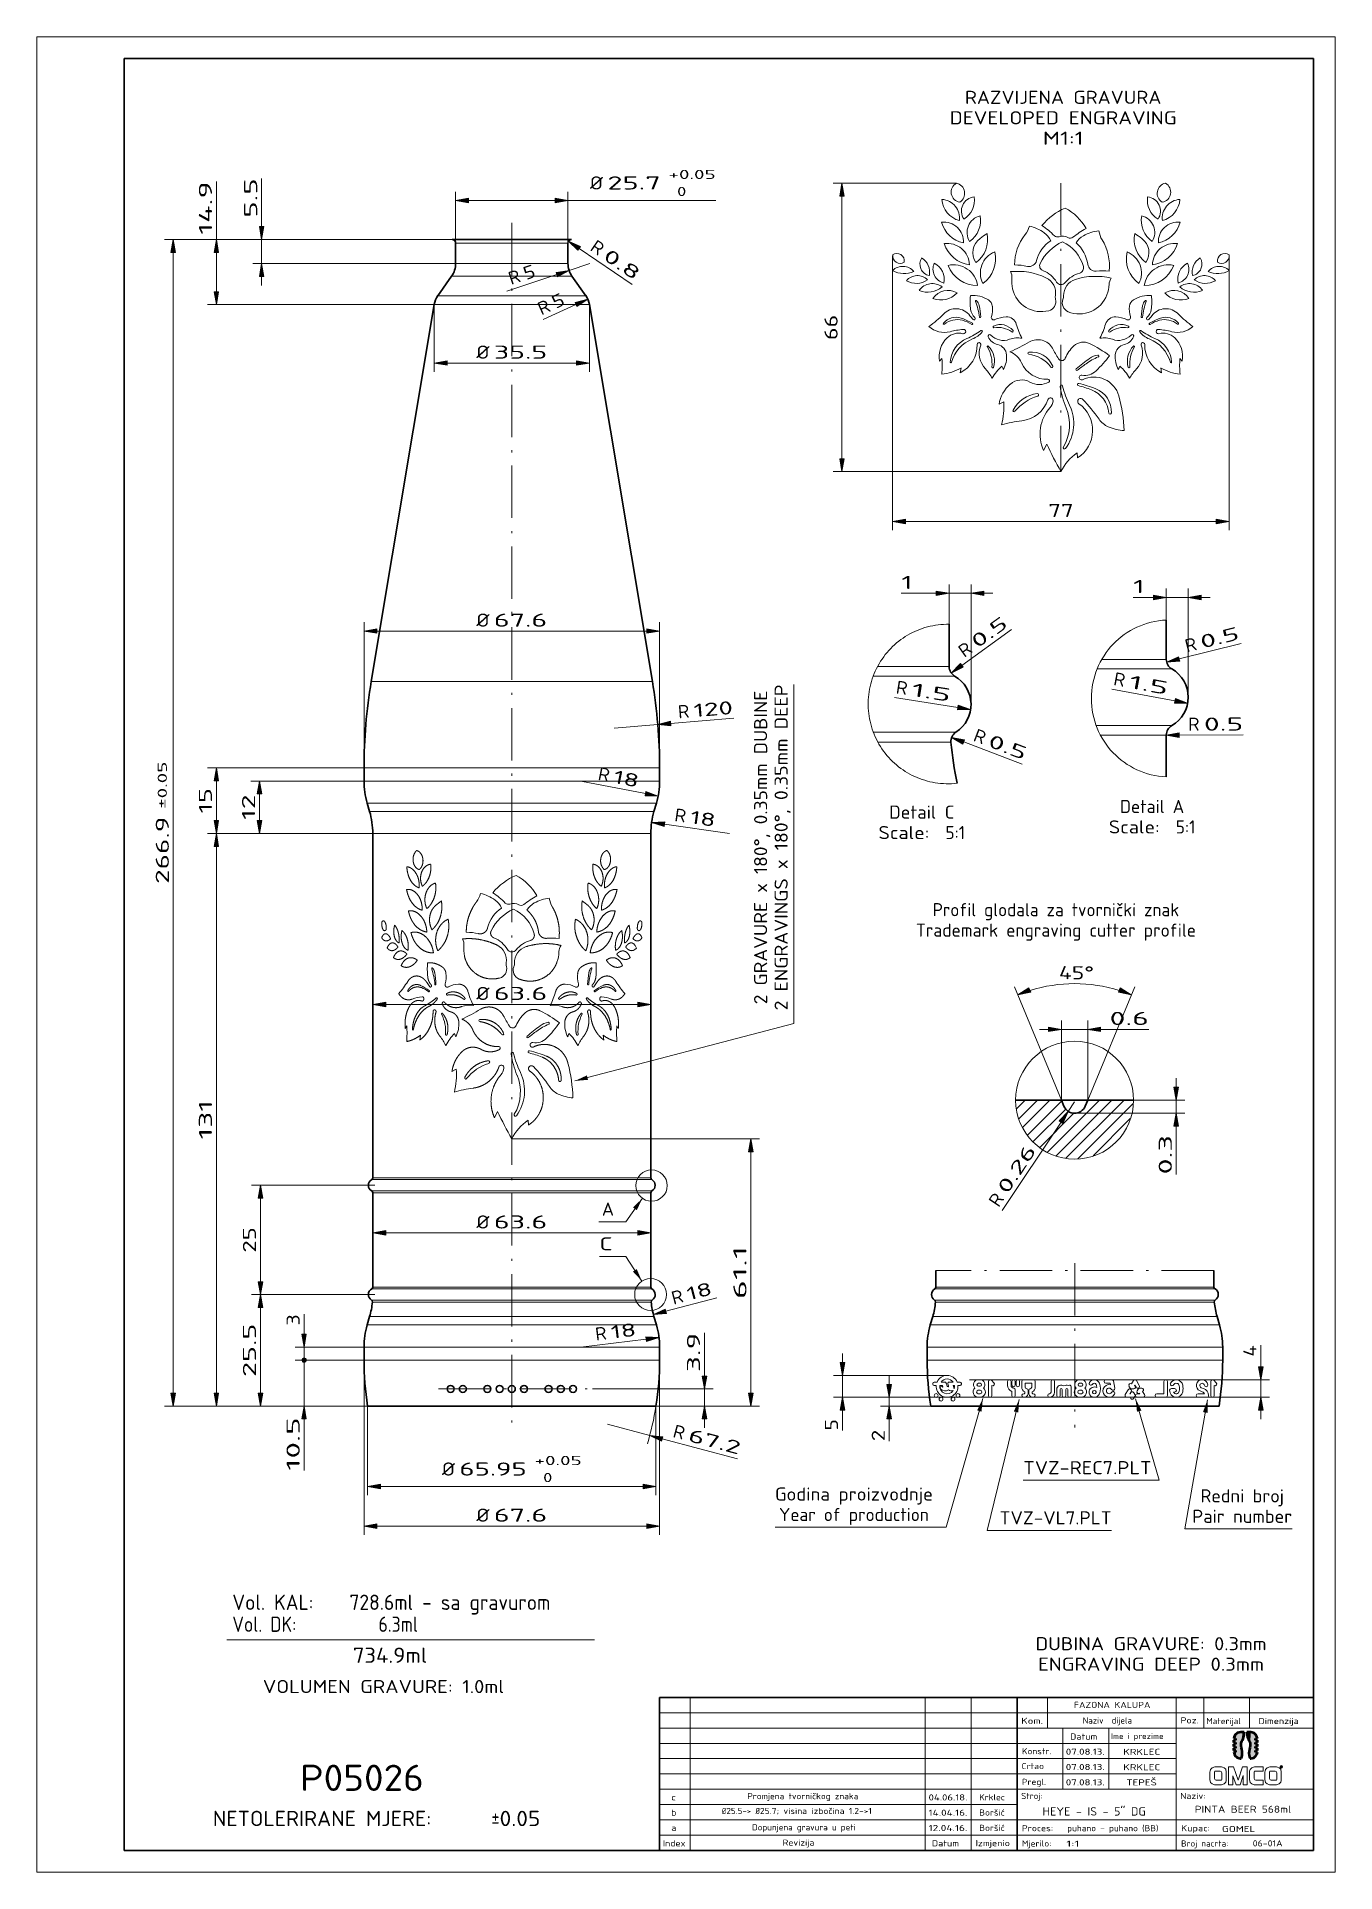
# Model space of a CAD drawing. Extents: x 0 to 297, y 0 to 420.
import ezdxf
from ezdxf.enums import TextEntityAlignment as Align

# ---------------------------------------------------------------- set-up
doc = ezdxf.new("R2010")
doc.units = 0
doc.linetypes.add('DASHDOT', pattern=[18.5, 12, -3, 0.5, -3])
doc.layers.get('0').update_dxf_attribs({"lineweight": 13})
for name, color, linetype, lineweight in [('11', 7, 'Continuous', 13), ('2', 7, 'Continuous', 13), ('3', 7, 'Continuous', 13), ('5', 7, 'Continuous', 13), ('6', 7, 'Continuous', 13)]:
    doc.layers.add(name, color=color, linetype=linetype, lineweight=lineweight)
doc.styles.get("Standard").update_dxf_attribs({"font": 'isocp.shx'})

# ---------------------------------------------------------------- blocks, each defined once
blk = doc.blocks.new('BLOCK1')
at = {"color": 7, "lineweight": 13, "width": 0.9}
for s, p, p2 in [('Vol. KAL:    728.6ml - sa gravurom', (44.74, 60.03), (117.47, 60.03)), ('Vol. DK:          6.3ml', (44.74, 55.01), (87.18, 55.01))]:
    blk.add_text(s, height=3.5, dxfattribs=at).set_placement(p, p2, align=Align.FIT)
blk = doc.blocks.new('BLOCK2')
at = {"color": 7, "lineweight": 13, "width": 0.9}
blk.add_text('734.9ml', height=3.5, dxfattribs=at).set_placement((72.32, 47.92), (89.32, 47.92), align=Align.FIT)
blk = doc.blocks.new('BLOCK3')
at = {"color": 7, "lineweight": 13, "width": 0.9}
blk.add_text('P05026', height=6, dxfattribs=at).set_placement((60.22, 18.62), (88.54, 18.62), align=Align.FIT)
blk = doc.blocks.new('BLOCK4')
at = {"color": 7, "lineweight": 13, "width": 0.9}
for s, p, p2 in [('NETOLERIRANE MJERE:      ', (40.28, 10.57), (103.97, 10.57)), ('%%p', (103.97, 10.57), (105.86, 10.57)), ('0.05', (105.86, 10.57), (115.19, 10.57))]:
    blk.add_text(s, height=3.5, dxfattribs=at).set_placement(p, p2, align=Align.FIT)
blk = doc.blocks.new('BLOCK5')
at = {"color": 7, "lineweight": 13}
for s, p, p2 in [('DUBINA GRAVURE: 0.3mm', (228.43, 50.8), (281.3, 50.8)), ('ENGRAVING DEEP 0.3mm', (229.02, 46.12), (280.72, 46.12))]:
    blk.add_text(s, height=3, dxfattribs=at).set_placement(p, p2, align=Align.FIT)
blk = doc.blocks.new('BLOCK6')
at = {"color": 7, "lineweight": 13}
blk.add_text('VOLUMEN GRAVURE: 1.0ml', height=3, dxfattribs=at).set_placement((51.72, 41), (106.91, 41), align=Align.FIT)
blk = doc.blocks.new('BLOCK7')
at = {"layer": '2', "color": 7, "lineweight": 13}
blk.add_text('a', height=1.4, dxfattribs=at).set_placement((145.13, 9.46), (146.31, 9.46), align=Align.FIT)
blk = doc.blocks.new('BLOCK8')
at = {"layer": '2', "color": 7, "lineweight": 13}
blk.add_text('Dimenzija', height=1.4, dxfattribs=at).set_placement((279.44, 33.91), (288.64, 33.91), align=Align.FIT)
blk = doc.blocks.new('BLOCK9')
at = {"layer": '2', "color": 7, "lineweight": 13}
blk.add_text('KRKLEC', height=1.4, dxfattribs=at).set_placement((248.5, 23.35), (256.96, 23.35), align=Align.FIT)
blk = doc.blocks.new('BLOCK10')
at = {"layer": '2', "color": 7, "lineweight": 13}
blk.add_text('KRKLEC', height=1.4, dxfattribs=at).set_placement((248.5, 26.85), (256.96, 26.85), align=Align.FIT)
blk = doc.blocks.new('BLOCK11')
at = {"layer": '2', "color": 7, "lineweight": 13}
blk.add_text('Ime i prezime', height=1.329, dxfattribs=at).set_placement((245.69, 30.5), (257.72, 30.5), align=Align.FIT)
blk = doc.blocks.new('BLOCK12')
at = {"layer": '2', "color": 7, "lineweight": 13}
blk.add_text('TEPEŠ', height=1.4, dxfattribs=at).set_placement((249.21, 19.87), (256.19, 19.87), align=Align.FIT)
blk = doc.blocks.new('BLOCK13')
at = {"layer": '2', "color": 7, "lineweight": 13}
blk.add_text('puhano - puhano (BB)', height=1.4, dxfattribs=at).set_placement((235.67, 9.39), (256.55, 9.39), align=Align.FIT)
blk = doc.blocks.new('BLOCK14')
at = {"layer": '2', "color": 7, "lineweight": 13}
blk.add_text('Proces:', height=1.4, dxfattribs=at).set_placement((225.33, 9.39), (232.47, 9.39), align=Align.FIT)
blk = doc.blocks.new('BLOCK15')
at = {"layer": '2', "color": 7, "lineweight": 13}
blk.add_text('Mjerilo:', height=1.4, dxfattribs=at).set_placement((225.33, 5.89), (232.06, 5.89), align=Align.FIT)
blk = doc.blocks.new('BLOCK16')
at = {"layer": '2', "color": 7, "lineweight": 13}
blk.add_text('1:1', height=1.4, dxfattribs=at).set_placement((235.49, 5.83), (238.46, 5.83), align=Align.FIT)
blk = doc.blocks.new('BLOCK17')
at = {"layer": '2', "color": 7, "lineweight": 13}
blk.add_text('Crtao', height=1.4, dxfattribs=at).set_placement((225.26, 23.6), (230.41, 23.6), align=Align.FIT)
blk = doc.blocks.new('BLOCK18')
at = {"layer": '2', "color": 7, "lineweight": 13}
blk.add_text('Pregl.', height=1.4, dxfattribs=at).set_placement((225.35, 19.99), (230.82, 19.99), align=Align.FIT)
blk = doc.blocks.new('BLOCK19')
at = {"layer": '2', "color": 7, "lineweight": 13}
blk.add_text('Stroj:', height=1.4, dxfattribs=at).set_placement((225.16, 16.77), (230.08, 16.77), align=Align.FIT)
blk = doc.blocks.new('BLOCK20')
at = {"layer": '2', "color": 7, "lineweight": 13}
blk.add_text('Datum', height=1.4, dxfattribs=at).set_placement((236.34, 30.36), (242.58, 30.36), align=Align.FIT)
blk = doc.blocks.new('BLOCK21')
at = {"layer": '2', "color": 7, "lineweight": 13}
blk.add_text('Konstr.', height=1.4, dxfattribs=at).set_placement((225.35, 27.01), (232.04, 27.01), align=Align.FIT)
blk = doc.blocks.new('BLOCK22')
at = {"layer": '2', "color": 7, "lineweight": 13}
blk.add_text('Kom.', height=1.4, dxfattribs=at).set_placement((225.18, 33.96), (230.15, 33.96), align=Align.FIT)
blk = doc.blocks.new('BLOCK23')
at = {"layer": '2', "color": 7, "lineweight": 13}
blk.add_text('FAZONA KALUPA', height=1.4, dxfattribs=at).set_placement((237.22, 37.6), (254.72, 37.6), align=Align.FIT)
blk = doc.blocks.new('BLOCK24')
at = {"layer": '2', "color": 7, "lineweight": 13}
blk.add_text('Naziv  dijela', height=1.4, dxfattribs=at).set_placement((239.25, 34.03), (250.52, 34.03), align=Align.FIT)
blk = doc.blocks.new('BLOCK25')
at = {"layer": '2', "color": 7, "lineweight": 13}
blk.add_text('Broj nacrta:', height=1.4, dxfattribs=at).set_placement((261.74, 5.89), (272.52, 5.89), align=Align.FIT)
blk = doc.blocks.new('BLOCK26')
at = {"layer": '2', "color": 7, "lineweight": 13}
blk.add_text('Kupac:', height=1.4, dxfattribs=at).set_placement((261.73, 9.39), (268.33, 9.39), align=Align.FIT)
blk = doc.blocks.new('BLOCK27')
at = {"layer": '2', "color": 7, "lineweight": 13}
blk.add_text('Naziv:', height=1.4, dxfattribs=at).set_placement((261.56, 16.77), (267.34, 16.77), align=Align.FIT)
blk = doc.blocks.new('BLOCK28')
at = {"layer": '2', "color": 7, "lineweight": 13}
blk.add_text('06-01A', height=1.4, dxfattribs=at).set_placement((278.11, 5.92), (284.95, 5.92), align=Align.FIT)
blk = doc.blocks.new('BLOCK29')
at = {"layer": '2', "color": 7, "lineweight": 13}
blk.add_text('Materijal', height=1.4, dxfattribs=at).set_placement((267.51, 33.9), (275.42, 33.9), align=Align.FIT)
blk = doc.blocks.new('BLOCK30')
at = {"layer": '2', "color": 7, "lineweight": 13}
blk.add_text('Poz.', height=1.4, dxfattribs=at).set_placement((261.58, 34.06), (265.79, 34.06), align=Align.FIT)
blk = doc.blocks.new('BLOCK31')
at = {"layer": '2', "color": 7, "lineweight": 13}
blk.add_text('07.08.13.', height=1.4, dxfattribs=at).set_placement((235.37, 26.89), (244.26, 26.89), align=Align.FIT)
blk = doc.blocks.new('BLOCK32')
at = {"layer": '2', "color": 7, "lineweight": 13}
blk.add_text('HEYE - IS - 5" DG', height=1.9, dxfattribs=at).set_placement((230.05, 12.98), (253.66, 12.98), align=Align.FIT)
blk = doc.blocks.new('BLOCK33')
at = {"layer": '2', "color": 7, "lineweight": 13}
blk.add_text('GOMEL', height=1.4, dxfattribs=at).set_placement((271.08, 9.2), (278.73, 9.2), align=Align.FIT)
blk = doc.blocks.new('BLOCK34')
at = {"layer": '2', "color": 7, "lineweight": 13}
blk.add_text('PINTA BEER 568ml', height=1.6, dxfattribs=at).set_placement((264.85, 13.62), (286.92, 13.62), align=Align.FIT)
blk = doc.blocks.new('BLOCK35')
at = {"layer": '2', "color": 7, "lineweight": 13}
blk.add_text('07.08.13.', height=1.4, dxfattribs=at).set_placement((235.37, 23.39), (244.26, 23.39), align=Align.FIT)
blk = doc.blocks.new('BLOCK36')
at = {"layer": '2', "color": 7, "lineweight": 13}
blk.add_text('07.08.13.', height=1.4, dxfattribs=at).set_placement((235.37, 19.89), (244.26, 19.89), align=Align.FIT)
blk = doc.blocks.new('BLOCK37')
at = {"layer": '2', "color": 7, "lineweight": 13}
blk.add_text('Index', height=1.4, dxfattribs=at).set_placement((143.2, 5.92), (148.37, 5.92), align=Align.FIT)
blk = doc.blocks.new('BLOCK38')
at = {"layer": '2', "color": 7, "lineweight": 13}
blk.add_text('Revizija', height=1.4, dxfattribs=at).set_placement((170.6, 6.09), (177.87, 6.09), align=Align.FIT)
blk = doc.blocks.new('BLOCK39')
at = {"layer": '2', "color": 7, "lineweight": 13}
blk.add_text('Datum', height=1.4, dxfattribs=at).set_placement((204.72, 5.93), (210.97, 5.93), align=Align.FIT)
blk = doc.blocks.new('BLOCK40')
at = {"layer": '2', "color": 7, "lineweight": 13}
blk.add_text('Izmjenio', height=1.4, dxfattribs=at).set_placement((214.74, 5.97), (222.59, 5.97), align=Align.FIT)
blk = doc.blocks.new('BLOCK41')
at = {"layer": '2', "color": 7, "lineweight": 13}
blk.add_text('12.04.16.', height=1.4, dxfattribs=at).set_placement((203.98, 9.43), (212.86, 9.43), align=Align.FIT)
blk = doc.blocks.new('BLOCK42')
at = {"layer": '2', "color": 7, "lineweight": 13}
blk.add_text('Dopunjena gravura u peti', height=1.4, dxfattribs=at).set_placement((163.61, 9.59), (187.32, 9.59), align=Align.FIT)
blk = doc.blocks.new('BLOCK43')
at = {"layer": '2', "color": 7, "lineweight": 13}
blk.add_text('Boršić', height=1.4, dxfattribs=at).set_placement((215.58, 9.47), (221.4, 9.47), align=Align.FIT)
blk = doc.blocks.new('BLOCK44')
at = {"layer": '2', "color": 7, "lineweight": 13}
blk.add_text('b', height=1.4, dxfattribs=at).set_placement((145.13, 12.96), (146.31, 12.96), align=Align.FIT)
blk = doc.blocks.new('BLOCK45')
at = {"layer": '2', "color": 7, "lineweight": 13}
for s, p, p2 in [('%%c', (156.72, 13.33), (157.74, 13.33)), ('25.5-> ', (157.74, 13.33), (164.39, 13.33)), ('%%c', (164.39, 13.33), (165.41, 13.33)), ('25.7; visina izbočina 1.2->1', (165.41, 13.33), (191.01, 13.33))]:
    blk.add_text(s, height=1.4, dxfattribs=at).set_placement(p, p2, align=Align.FIT)
blk = doc.blocks.new('BLOCK46')
at = {"layer": '2', "color": 7, "lineweight": 13}
blk.add_text('14.04.16.', height=1.4, dxfattribs=at).set_placement((203.98, 12.93), (212.86, 12.93), align=Align.FIT)
blk = doc.blocks.new('BLOCK47')
at = {"layer": '2', "color": 7, "lineweight": 13}
blk.add_text('Boršić', height=1.4, dxfattribs=at).set_placement((215.58, 12.97), (221.4, 12.97), align=Align.FIT)
blk = doc.blocks.new('BLOCK48')
at = {"layer": '2', "color": 7, "lineweight": 13}
blk.add_text('c', height=1.4, dxfattribs=at).set_placement((145.13, 16.46), (146.17, 16.46), align=Align.FIT)
blk = doc.blocks.new('BLOCK49')
at = {"layer": '2', "color": 7, "lineweight": 13}
blk.add_text('04.06.18.', height=1.4, dxfattribs=at).set_placement((203.98, 16.43), (212.86, 16.43), align=Align.FIT)
blk = doc.blocks.new('BLOCK50')
at = {"layer": '2', "color": 7, "lineweight": 13}
blk.add_text('Krklec', height=1.4, dxfattribs=at).set_placement((215.58, 16.47), (221.4, 16.47), align=Align.FIT)
blk = doc.blocks.new('BLOCK51')
at = {"layer": '2', "color": 7, "lineweight": 13}
blk.add_text('Promjena tvorničkog znaka', height=1.4, dxfattribs=at).set_placement((162.53, 16.72), (187.92, 16.72), align=Align.FIT)
blk = doc.blocks.new('BLOCK52')
at = {"layer": '6', "color": 9, "lineweight": 5}
for points in [[(276.95, 30.96), (277.24, 32.04), (276.81, 32.04)], [(276.95, 30.96), (277.23, 30.21), (277.24, 32.04), (277.45, 29.75)], [(277.24, 32.04), (277.45, 29.75), (277.67, 32.04), (277.54, 29.28)], [(277.58, 26.06), (277.67, 32.04), (277.56, 26.06), (277.54, 29.28)], [(278.25, 26.17), (277.67, 32.04), (277.58, 26.06)], [(278.25, 26.17), (278.24, 31.92), (277.67, 32.04), (277.75, 32.03)], [(278.25, 26.17), (278.51, 26.3), (278.24, 31.92), (278.7, 31.65)], [(278.51, 26.3), (278.79, 27.51), (278.7, 31.65), (278.79, 30.59)], [(278.7, 31.65), (278.79, 30.59), (279.04, 31.22), (279.01, 30.59)], [(278.79, 30.59), (278.79, 27.51), (278.79, 27.88), (278.79, 27.69)], [(278.79, 30.59), (278.79, 27.88), (278.79, 28.6), (278.79, 28.41)], [(278.79, 30.59), (278.79, 28.6), (278.79, 29.32), (278.79, 28.78)], [(278.79, 30.59), (278.79, 29.32), (278.79, 29.68), (278.79, 29.5)], [(278.79, 30.59), (278.79, 29.68), (278.79, 30.4), (278.79, 30.22)], [(279.24, 29.68), (279.01, 30.22), (279.01, 29.68), (278.79, 30.22)], [(279.01, 29.68), (278.79, 30.22), (278.79, 29.68)], [(279.04, 31.22), (279.01, 30.59), (279.23, 30.59)], [(279.24, 29.95), (279.24, 30.22), (279.24, 29.68), (279.01, 30.22)], [(277.34, 26.46), (277.3, 27.65), (277.27, 26.81)], [(277.54, 26.06), (277.45, 28.5), (277.34, 26.46), (277.3, 27.65)], [(277.56, 26.06), (277.54, 29.28), (277.54, 26.06), (277.45, 28.5)], [(278.79, 27.51), (278.51, 26.3), (278.9, 26.66)], [(279.24, 28.78), (279.01, 29.32), (279.01, 28.78), (278.79, 29.32)], [(279.01, 28.78), (278.79, 29.32), (278.79, 28.78)], [(279.24, 27.88), (279.01, 28.41), (279.01, 27.88), (278.79, 28.41)], [(279.01, 27.88), (278.79, 28.41), (278.79, 27.88)], [(279.01, 27.51), (278.79, 27.51), (279.15, 27.16), (278.9, 26.66)], [(279.24, 29.05), (279.24, 29.32), (279.24, 28.78), (279.01, 29.32)], [(279.24, 28.14), (279.24, 28.41), (279.24, 27.88), (279.01, 28.41)], [(279.01, 27.51), (279.15, 27.16), (279.22, 27.51)]]:
    blk.add_solid(points, dxfattribs=at)
blk = doc.blocks.new('BLOCK53')
at = {"layer": '6', "color": 142, "lineweight": 5}
for points in [[(273.75, 30.22), (273.98, 29.68), (273.98, 30.22), (274.21, 29.68)], [(273.75, 29.95), (273.75, 29.68), (273.75, 30.22), (273.98, 29.68)], [(273.99, 30.59), (273.85, 30.93), (273.77, 30.59)], [(274.1, 31.43), (273.85, 30.93), (274.21, 30.59), (273.99, 30.59)], [(273.98, 30.22), (274.21, 29.68), (274.21, 30.22), (274.29, 26.44)], [(274.1, 31.43), (274.21, 30.59), (274.5, 31.8)], [(274.74, 26.17), (274.5, 31.8), (274.29, 26.44), (274.21, 30.59)], [(274.29, 26.44), (274.21, 30.59), (274.21, 30.4)], [(274.21, 30.22), (274.29, 26.44), (274.21, 30.4)], [(274.21, 29.68), (274.21, 29.5), (274.29, 26.44), (274.21, 29.32)], [(275.24, 26.06), (274.76, 31.93), (274.74, 26.17), (274.5, 31.8)], [(275.42, 32.04), (274.76, 31.93), (275.32, 26.06), (275.24, 26.06)], [(275.42, 32.04), (275.32, 26.06), (275.46, 26.06), (275.39, 26.06)], [(275.42, 32.04), (275.46, 26.06), (275.81, 32.04), (275.45, 29.28)], [(275.45, 29.28), (275.56, 29.77), (275.81, 32.04), (275.9, 30.5)], [(275.81, 32.04), (275.9, 30.5), (276.19, 32.04), (276.06, 31.01)], [(276.19, 32.04), (276.06, 31.01), (276.17, 31.71)], [(274.21, 28.78), (273.98, 29.32), (273.98, 28.78), (273.75, 29.32)], [(273.98, 28.78), (273.75, 29.32), (273.75, 29.05)], [(273.98, 28.78), (273.75, 29.05), (273.75, 28.78)], [(274.21, 27.88), (273.98, 28.41), (273.98, 27.88), (273.75, 28.41)], [(273.98, 27.88), (273.75, 28.41), (273.75, 28.14)], [(273.98, 27.88), (273.75, 28.14), (273.75, 27.88)], [(273.95, 26.87), (273.99, 27.51), (273.77, 27.51)], [(274.29, 26.44), (274.21, 27.51), (273.95, 26.87), (273.99, 27.51)], [(274.29, 26.44), (274.21, 29.32), (274.21, 28.78), (273.98, 29.32)], [(274.29, 26.44), (274.21, 28.41), (274.21, 27.88), (273.98, 28.41)], [(274.21, 28.78), (274.21, 28.6), (274.29, 26.44), (274.21, 28.41)], [(274.29, 26.44), (274.21, 27.88), (274.21, 27.51), (274.21, 27.69)], [(275.6, 28.18), (275.45, 29.28), (275.69, 26.58), (275.46, 26.06)], [(275.6, 28.18), (275.69, 26.58), (275.74, 27.25)]]:
    blk.add_solid(points, dxfattribs=at)
blk = doc.blocks.new('BLOCK54')
at = {"color": 7, "lineweight": 13}
blk.add_lwpolyline([(29.87, -219.38), (26.05, -224.73), (19.92, -224.73)], dxfattribs=at)
blk.add_circle((31.96, -216.46), 3.59, dxfattribs=at)
blk.add_solid([(28.58, -222.09), (29.87, -219.38), (27.73, -221.48)], dxfattribs=at)
blk.add_text('A', height=3, dxfattribs=at).set_placement((20.59, -223.34), (23.38, -223.34), align=Align.FIT)
blk = doc.blocks.new('BLOCK55')
at = {"color": 7, "lineweight": 13}
blk.add_lwpolyline([(29.75, -238.32), (26.06, -232.68), (20.04, -232.68)], dxfattribs=at)
blk.add_circle((31.75, -241.38), 3.65, dxfattribs=at)
blk.add_solid([(27.7, -236.13), (29.75, -238.32), (28.57, -235.56)], dxfattribs=at)
blk.add_text('C', height=3, dxfattribs=at).set_placement((20.04, -231.29), (23.06, -231.29), align=Align.FIT)
blk = doc.blocks.new('BLOCK56')
at = {"color": 7, "lineweight": 13}
blk.add_lwpolyline([(14.44, -192.51), (64.48, -179.38), (64.48, -101.8)], dxfattribs=at)
blk.add_solid([(17.17, -191.26), (14.44, -192.51), (17.43, -192.26)], dxfattribs=at)
for s, p, p2 in [('2 GRAVURE x 180%%d, 0.35mm DUBINE', (58.41, -174.98), (58.41, -103.2)), ('2 ENGRAVINGS x 180%%d, 0.35mm DEEP', (63.1, -176.38), (63.1, -101.8))]:
    blk.add_text(s, height=3, rotation=90, dxfattribs=at).set_placement(p, p2, align=Align.FIT)
blk = doc.blocks.new('BLOCK57')
at = {"color": 7, "lineweight": 13, "ltscale": 0.25}
blk.add_line((21.88, -271.09), (31.54, -273.66), dxfattribs=at)
at = {"color": 7, "lineweight": 13, "ltscale": 0.446069}
blk.add_line((34.4, -274.42), (51.64, -279.01), dxfattribs=at)
at = {"color": 7, "lineweight": 13}
blk.add_lwpolyline([(34.53, -273.92), (31.54, -273.66), (34.27, -274.93)], close=True, dxfattribs=at)
blk.add_arc((-33.4, -256.4), 67.2, 343.4086, 351.0107, dxfattribs=at)
blk.add_solid([(34.53, -273.92), (31.54, -273.66), (34.53, -273.92), (34.27, -274.93)], dxfattribs=at)
for s, p, p2 in [('R', (36.63, -273.98), (39.15, -274.65)), ('67.2', (40.11, -274.91), (51.9, -278.04))]:
    blk.add_text(s, height=3, rotation=345.1139, dxfattribs=at).set_placement(p, p2, align=Align.FIT)
blk = doc.blocks.new('BLOCK58')
at = {"color": 7, "lineweight": 13, "ltscale": 0.25}
blk.add_line((23.42, -111.81), (33.39, -110.98), dxfattribs=at)
at = {"color": 7, "lineweight": 13, "ltscale": 0.361721}
blk.add_line((36.33, -110.73), (50.75, -109.54), dxfattribs=at)
at = {"color": 7, "lineweight": 13}
blk.add_lwpolyline([(36.29, -110.22), (33.39, -110.98), (36.38, -111.25)], close=True, dxfattribs=at)
blk.add_solid([(36.29, -110.22), (33.39, -110.98), (36.29, -110.22), (36.38, -111.25)], dxfattribs=at)
for s, p, p2 in [('R', (38.12, -109.58), (40.71, -109.37)), ('120', (41.7, -109.29), (50.67, -108.54))]:
    blk.add_text(s, height=3, rotation=4.7424, dxfattribs=at).set_placement(p, p2, align=Align.FIT)
blk = doc.blocks.new('BLOCK59')
at = {"color": 7, "lineweight": 13, "ltscale": 0.366083}
blk.add_line((15.43, -2.02), (27.51, -10.28), dxfattribs=at)
at = {"color": 7, "lineweight": 13}
blk.add_lwpolyline([(15.72, -1.59), (12.99, -0.35), (15.13, -2.45)], close=True, dxfattribs=at)
blk.add_solid([(15.72, -1.59), (12.99, -0.35), (15.72, -1.59), (15.13, -2.45)], dxfattribs=at)
for s, p, p2 in [('R', (17.68, -2.35), (19.83, -3.81)), ('0.8', (20.65, -4.38), (28.08, -9.46))]:
    blk.add_text(s, height=3, rotation=325.6288, dxfattribs=at).set_placement(p, p2, align=Align.FIT)
blk = doc.blocks.new('BLOCK60')
at = {"color": 7, "lineweight": 13}
blk.add_line((-28.85, -175.01), (28.85, -175.01), dxfattribs=at)
for points in [[(-28.85, -174.49), (-31.8, -175.01), (-28.85, -175.53)], [(28.85, -175.53), (31.8, -175.01), (28.85, -174.49)]]:
    blk.add_lwpolyline(points, close=True, dxfattribs=at)
for points in [[(-28.85, -174.49), (-31.8, -175.01), (-28.85, -174.49), (-28.85, -175.53)], [(28.85, -175.53), (31.8, -175.01), (28.85, -175.53), (28.85, -174.49)]]:
    blk.add_solid(points, dxfattribs=at)
for s, p, p2 in [('%%c', (-8.1, -174.01), (-5.1, -174.01)), ('63.6', (-4.1, -174.01), (8.1, -174.01))]:
    blk.add_text(s, height=3, dxfattribs=at).set_placement(p, p2, align=Align.FIT)
blk = doc.blocks.new('BLOCK61')
at = {"color": 7, "lineweight": 13, "ltscale": 0.323802}
for p, q in [((-12.85, -2), (-12.85, 10.95)), ((12.85, -2), (12.85, 10.95))]:
    blk.add_line(p, q, dxfattribs=at)
at = {"color": 7, "lineweight": 13, "ltscale": 0.494779}
blk.add_line((-9.9, 8.95), (9.9, 8.95), dxfattribs=at)
at = {"color": 7, "lineweight": 13}
blk.add_line((12.85, 8.95), (46.63, 8.95), dxfattribs=at)
for points in [[(-9.9, 9.47), (-12.85, 8.95), (-9.9, 8.43)], [(9.9, 8.43), (12.85, 8.95), (9.9, 9.47)]]:
    blk.add_lwpolyline(points, close=True, dxfattribs=at)
for points in [[(-9.9, 9.47), (-12.85, 8.95), (-9.9, 9.47), (-9.9, 8.43)], [(9.9, 8.43), (12.85, 8.95), (9.9, 8.43), (9.9, 9.47)]]:
    blk.add_solid(points, dxfattribs=at)
for s, height, p, p2 in [('%%c', 3, (17.85, 11.45), (20.85, 11.45)), ('25.7', 3, (21.85, 11.45), (34.05, 11.45)), ('+0.05', 2.1, (35.85, 13.85), (46.63, 13.85)), (' 0', 2.1, (35.85, 9.95), (39.91, 9.95))]:
    blk.add_text(s, height=height, dxfattribs=at).set_placement(p, p2, align=Align.FIT)
blk = doc.blocks.new('BLOCK62')
at = {"color": 7, "lineweight": 13}
for p, q in [((-32.97, -266.9), (-32.97, -287.32)), ((32.97, -266.9), (32.97, -287.32)), ((-30.02, -285.32), (30.02, -285.32))]:
    blk.add_line(p, q, dxfattribs=at)
for points in [[(-30.02, -284.8), (-32.97, -285.32), (-30.02, -285.84)], [(30.02, -285.84), (32.97, -285.32), (30.02, -284.8)]]:
    blk.add_lwpolyline(points, close=True, dxfattribs=at)
for points in [[(-30.02, -284.8), (-32.97, -285.32), (-30.02, -284.8), (-30.02, -285.84)], [(30.02, -285.84), (32.97, -285.32), (30.02, -285.84), (30.02, -284.8)]]:
    blk.add_solid(points, dxfattribs=at)
for s, height, p, p2 in [('%%c', 3, (-15.99, -282.82), (-12.99, -282.82)), ('65.95', 3, (-11.99, -282.82), (3.41, -282.82)), ('+0.05', 2.1, (5.21, -280.42), (15.99, -280.42)), (' 0', 2.1, (5.21, -284.32), (9.27, -284.32))]:
    blk.add_text(s, height=height, dxfattribs=at).set_placement(p, p2, align=Align.FIT)
blk = doc.blocks.new('BLOCK63')
at = {"color": 7, "lineweight": 13}
for p, q in [((-33.8, -256.4), (-33.8, -296.37)), ((33.8, -256.4), (33.8, -296.37)), ((-30.85, -294.37), (30.85, -294.37))]:
    blk.add_line(p, q, dxfattribs=at)
for points in [[(-30.85, -293.85), (-33.8, -294.37), (-30.85, -294.89)], [(30.85, -294.89), (33.8, -294.37), (30.85, -293.85)]]:
    blk.add_lwpolyline(points, close=True, dxfattribs=at)
for points in [[(-30.85, -293.85), (-33.8, -294.37), (-30.85, -293.85), (-30.85, -294.89)], [(30.85, -294.89), (33.8, -294.37), (30.85, -294.89), (30.85, -293.85)]]:
    blk.add_solid(points, dxfattribs=at)
for s, p, p2 in [('%%c', (-8.1, -293.37), (-5.1, -293.37)), ('67.6', (-4.1, -293.37), (8.1, -293.37))]:
    blk.add_text(s, height=3, dxfattribs=at).set_placement(p, p2, align=Align.FIT)
blk = doc.blocks.new('BLOCK64')
at = {"color": 7, "lineweight": 13}
for p, q in [((-33.8, -120.9), (-33.8, -87.58)), ((33.8, -120.9), (33.8, -87.58)), ((-30.85, -89.58), (30.85, -89.58))]:
    blk.add_line(p, q, dxfattribs=at)
for points in [[(-30.85, -89.06), (-33.8, -89.58), (-30.85, -90.1)], [(30.85, -90.1), (33.8, -89.58), (30.85, -89.06)]]:
    blk.add_lwpolyline(points, close=True, dxfattribs=at)
for points in [[(-30.85, -89.06), (-33.8, -89.58), (-30.85, -89.06), (-30.85, -90.1)], [(30.85, -90.1), (33.8, -89.58), (30.85, -90.1), (30.85, -89.06)]]:
    blk.add_solid(points, dxfattribs=at)
for s, p, p2 in [('%%c', (-8.1, -88.58), (-5.1, -88.58)), ('67.6', (-4.1, -88.58), (8.1, -88.58))]:
    blk.add_text(s, height=3, dxfattribs=at).set_placement(p, p2, align=Align.FIT)
blk = doc.blocks.new('BLOCK65')
at = {"color": 7, "lineweight": 13, "ltscale": 0.113477}
blk.add_line((-47.52, -250.45), (-47.52, -245.91), dxfattribs=at)
at = {"color": 7, "lineweight": 13, "ltscale": 0.392981}
for p, q in [((-33.8, -253.4), (-49.52, -253.4)), ((-33.8, -256.4), (-49.52, -256.4))]:
    blk.add_line(p, q, dxfattribs=at)
at = {"color": 7, "lineweight": 13, "ltscale": 0.0625}
blk.add_line((-47.52, -255.9), (-47.52, -253.4), dxfattribs=at)
at = {"color": 7, "lineweight": 13}
blk.add_lwpolyline([(-48.04, -250.45), (-47.52, -253.4), (-47, -250.45)], close=True, dxfattribs=at)
at = {"color": 7, "lineweight": 13, "const_width": 0.5}
for points in [[(-47.27, -256.4, 1), (-47.77, -256.4)], [(-47.77, -256.4, 1), (-47.27, -256.4)]]:
    blk.add_lwpolyline(points, format="xyb", dxfattribs=at)
at = {"color": 7, "lineweight": 13}
blk.add_circle((-47.52, -256.4), 0.5, dxfattribs=at)
blk.add_solid([(-48.04, -250.45), (-47.52, -253.4), (-48.04, -250.45), (-47, -250.45)], dxfattribs=at)
blk.add_text('3', height=3, rotation=90, dxfattribs=at).set_placement((-48.52, -248.51), (-48.52, -245.91), align=Align.FIT)
blk = doc.blocks.new('BLOCK66')
at = {"color": 7, "lineweight": 13, "ltscale": 0.392981}
blk.add_line((-33.8, -256.4), (-49.52, -256.4), dxfattribs=at)
at = {"color": 7, "lineweight": 13, "ltscale": 0.25}
blk.add_line((-47.52, -266.9), (-47.52, -256.9), dxfattribs=at)
at = {"color": 7, "lineweight": 13, "ltscale": 0.413615}
blk.add_line((-32.97, -266.9), (-49.52, -266.9), dxfattribs=at)
at = {"color": 7, "lineweight": 13, "ltscale": 0.295917}
blk.add_line((-47.52, -281.69), (-47.52, -269.85), dxfattribs=at)
at = {"color": 7, "lineweight": 13, "const_width": 0.5}
for points in [[(-47.27, -256.4, 1), (-47.77, -256.4)], [(-47.77, -256.4, 1), (-47.27, -256.4)]]:
    blk.add_lwpolyline(points, format="xyb", dxfattribs=at)
at = {"color": 7, "lineweight": 13}
blk.add_lwpolyline([(-47, -269.85), (-47.52, -266.9), (-48.04, -269.85)], close=True, dxfattribs=at)
blk.add_circle((-47.52, -256.4), 0.5, dxfattribs=at)
blk.add_solid([(-47, -269.85), (-47.52, -266.9), (-47, -269.85), (-48.04, -269.85)], dxfattribs=at)
blk.add_text('10.5', height=3, rotation=90, dxfattribs=at).set_placement((-48.52, -281.69), (-48.52, -269.49), align=Align.FIT)
blk = doc.blocks.new('BLOCK67')
at = {"color": 7, "lineweight": 13}
for p, q in [((-13.65, 0), (-79.44, 0)), ((-77.44, -263.95), (-77.44, -2.95)), ((-32.97, -266.9), (-79.44, -266.9))]:
    blk.add_line(p, q, dxfattribs=at)
for points in [[(-76.92, -2.95), (-77.44, 0), (-77.96, -2.95)], [(-77.96, -263.95), (-77.44, -266.9), (-76.92, -263.95)]]:
    blk.add_lwpolyline(points, close=True, dxfattribs=at)
for points in [[(-76.92, -2.95), (-77.44, 0), (-76.92, -2.95), (-77.96, -2.95)], [(-77.96, -263.95), (-77.44, -266.9), (-77.96, -263.95), (-76.92, -263.95)]]:
    blk.add_solid(points, dxfattribs=at)
for s, height, p, p2 in [('%%p0.05', 2.1, (-78.89, -130.24), (-78.89, -119.46)), ('266.9', 3, (-78.44, -147.44), (-78.44, -132.04))]:
    blk.add_text(s, height=height, rotation=90, dxfattribs=at).set_placement(p, p2, align=Align.FIT)
blk = doc.blocks.new('BLOCK68')
at = {"color": 7, "lineweight": 13}
for p, q in [((0, -205.8), (56.67, -205.8)), ((54.67, -263.95), (54.67, -208.75)), ((32.97, -266.9), (56.67, -266.9))]:
    blk.add_line(p, q, dxfattribs=at)
for points in [[(55.19, -208.75), (54.67, -205.8), (54.15, -208.75)], [(54.15, -263.95), (54.67, -266.9), (55.19, -263.95)]]:
    blk.add_lwpolyline(points, close=True, dxfattribs=at)
for points in [[(55.19, -208.75), (54.67, -205.8), (55.19, -208.75), (54.15, -208.75)], [(54.15, -263.95), (54.67, -266.9), (54.15, -263.95), (55.19, -263.95)]]:
    blk.add_solid(points, dxfattribs=at)
blk.add_text('61.1', height=3, rotation=90, dxfattribs=at).set_placement((53.67, -242.45), (53.67, -230.25), align=Align.FIT)
blk = doc.blocks.new('BLOCK69')
at = {"color": 7, "lineweight": 13, "ltscale": 0.301139}
blk.add_line((35.25, -245.21), (46.9, -242.16), dxfattribs=at)
at = {"color": 7, "lineweight": 13}
blk.add_lwpolyline([(35.11, -244.71), (32.39, -245.96), (35.38, -245.71)], close=True, dxfattribs=at)
blk.add_solid([(35.11, -244.71), (32.39, -245.96), (35.11, -244.71), (35.38, -245.71)], dxfattribs=at)
for s, p, p2 in [('18', (40.45, -242.81), (46.06, -241.34)), ('R', (36.97, -243.73), (39.49, -243.07))]:
    blk.add_text(s, height=3, rotation=14.6715, dxfattribs=at).set_placement(p, p2, align=Align.FIT)
blk = doc.blocks.new('BLOCK70')
at = {"color": 7, "lineweight": 13, "ltscale": 0.376139}
blk.add_line((30.74, -251.59), (15.8, -253.4), dxfattribs=at)
at = {"color": 7, "lineweight": 13}
blk.add_lwpolyline([(30.8, -252.11), (33.67, -251.24), (30.67, -251.07)], close=True, dxfattribs=at)
blk.add_solid([(30.8, -252.11), (33.67, -251.24), (30.8, -252.11), (30.67, -251.07)], dxfattribs=at)
for s, p, p2 in [('R', (19.26, -251.97), (21.84, -251.66)), ('18', (22.83, -251.54), (28.59, -250.84))]:
    blk.add_text(s, height=3, rotation=6.903, dxfattribs=at).set_placement(p, p2, align=Align.FIT)
blk = doc.blocks.new('BLOCK71')
at = {"color": 7, "lineweight": 13, "ltscale": 0.376139}
blk.add_line((30.57, -126.78), (15.8, -123.9), dxfattribs=at)
at = {"color": 7, "lineweight": 13}
blk.add_lwpolyline([(30.47, -127.29), (33.47, -127.35), (30.67, -126.27)], close=True, dxfattribs=at)
blk.add_solid([(30.47, -127.29), (33.47, -127.35), (30.47, -127.29), (30.67, -126.27)], dxfattribs=at)
for s, p, p2 in [('R', (19.53, -123.61), (22.08, -124.11)), ('18', (23.06, -124.3), (28.75, -125.41))]:
    blk.add_text(s, height=3, rotation=348.9658, dxfattribs=at).set_placement(p, p2, align=Align.FIT)
blk = doc.blocks.new('BLOCK72')
at = {"color": 7, "lineweight": 13, "ltscale": 0.376139}
blk.add_line((34.91, -133.77), (49.8, -135.9), dxfattribs=at)
at = {"color": 7, "lineweight": 13}
blk.add_lwpolyline([(34.98, -133.25), (31.98, -133.35), (34.83, -134.28)], close=True, dxfattribs=at)
blk.add_solid([(34.98, -133.25), (31.98, -133.35), (34.98, -133.25), (34.83, -134.28)], dxfattribs=at)
for s, p, p2 in [('R', (37.07, -133.07), (39.65, -133.44)), ('18', (40.64, -133.58), (46.38, -134.4))]:
    blk.add_text(s, height=3, rotation=351.8528, dxfattribs=at).set_placement(p, p2, align=Align.FIT)
blk = doc.blocks.new('BLOCK73')
at = {"color": 7, "lineweight": 13, "ltscale": 0.206111}
blk.add_line((14.68, -14.87), (7.18, -18.3), dxfattribs=at)
at = {"color": 7, "lineweight": 13}
blk.add_lwpolyline([(14.9, -15.35), (17.37, -13.65), (14.46, -14.4)], close=True, dxfattribs=at)
blk.add_solid([(14.9, -15.35), (17.37, -13.65), (14.9, -15.35), (14.46, -14.4)], dxfattribs=at)
for s, p, p2 in [('5', (10.04, -15.9), (12.4, -14.81)), ('R', (6.76, -17.39), (9.13, -16.31))]:
    blk.add_text(s, height=3, rotation=24.5669, dxfattribs=at).set_placement(p, p2, align=Align.FIT)
blk = doc.blocks.new('BLOCK74')
at = {"color": 7, "lineweight": 13, "ltscale": 0.301139}
blk.add_line((10.3, -8), (-1.14, -11.79), dxfattribs=at)
at = {"color": 7, "lineweight": 13, "ltscale": 0.125}
blk.add_line((17.85, -5.5), (13.1, -7.07), dxfattribs=at)
at = {"color": 7, "lineweight": 13}
blk.add_lwpolyline([(10.46, -8.5), (13.1, -7.07), (10.14, -7.51)], close=True, dxfattribs=at)
blk.add_solid([(10.46, -8.5), (13.1, -7.07), (10.46, -8.5), (10.14, -7.51)], dxfattribs=at)
for s, p, p2 in [('R', (-0.18, -10.42), (2.28, -9.6)), ('5', (3.23, -9.29), (5.7, -8.47))]:
    blk.add_text(s, height=3, rotation=18.3245, dxfattribs=at).set_placement(p, p2, align=Align.FIT)
blk = doc.blocks.new('BLOCK75')
at = {"color": 7, "lineweight": 13}
blk.add_line((-28.85, -227.29), (28.85, -227.29), dxfattribs=at)
for points in [[(-28.85, -226.77), (-31.8, -227.29), (-28.85, -227.81)], [(28.85, -227.81), (31.8, -227.29), (28.85, -226.77)]]:
    blk.add_lwpolyline(points, close=True, dxfattribs=at)
for points in [[(-28.85, -226.77), (-31.8, -227.29), (-28.85, -226.77), (-28.85, -227.81)], [(28.85, -227.81), (31.8, -227.29), (28.85, -227.81), (28.85, -226.77)]]:
    blk.add_solid(points, dxfattribs=at)
for s, p, p2 in [('%%c', (-8.1, -226.29), (-5.1, -226.29)), ('63.6', (-4.1, -226.29), (8.1, -226.29))]:
    blk.add_text(s, height=3, dxfattribs=at).set_placement(p, p2, align=Align.FIT)
blk = doc.blocks.new('BLOCK76')
at = {"color": 7, "lineweight": 13}
for p, q in [((-31.3, -241.4), (-59.51, -241.4)), ((-32.97, -266.9), (-59.51, -266.9))]:
    blk.add_line(p, q, dxfattribs=at)
at = {"color": 7, "lineweight": 13, "ltscale": 0.489779}
blk.add_line((-57.51, -263.95), (-57.51, -244.35), dxfattribs=at)
at = {"color": 7, "lineweight": 13}
for points in [[(-56.98, -244.35), (-57.51, -241.4), (-58.03, -244.35)], [(-58.03, -263.95), (-57.51, -266.9), (-56.98, -263.95)]]:
    blk.add_lwpolyline(points, close=True, dxfattribs=at)
for points in [[(-56.98, -244.35), (-57.51, -241.4), (-56.98, -244.35), (-58.03, -244.35)], [(-58.03, -263.95), (-57.51, -266.9), (-58.03, -263.95), (-56.98, -263.95)]]:
    blk.add_solid(points, dxfattribs=at)
blk.add_text('25.5', height=3, rotation=90, dxfattribs=at).set_placement((-58.51, -260.25), (-58.51, -248.05), align=Align.FIT)
blk = doc.blocks.new('BLOCK77')
at = {"color": 7, "lineweight": 13}
for p, q in [((-31.3, -216.4), (-59.51, -216.4)), ((-31.3, -241.4), (-59.51, -241.4))]:
    blk.add_line(p, q, dxfattribs=at)
at = {"color": 7, "lineweight": 13, "ltscale": 0.477279}
blk.add_line((-57.51, -238.45), (-57.51, -219.35), dxfattribs=at)
at = {"color": 7, "lineweight": 13}
for points in [[(-56.98, -219.35), (-57.51, -216.4), (-58.03, -219.35)], [(-58.03, -238.45), (-57.51, -241.4), (-56.98, -238.45)]]:
    blk.add_lwpolyline(points, close=True, dxfattribs=at)
for points in [[(-56.98, -219.35), (-57.51, -216.4), (-56.98, -219.35), (-58.03, -219.35)], [(-58.03, -238.45), (-57.51, -241.4), (-58.03, -238.45), (-56.98, -238.45)]]:
    blk.add_solid(points, dxfattribs=at)
blk.add_text('25', height=3, rotation=90, dxfattribs=at).set_placement((-58.51, -231.8), (-58.51, -226), align=Align.FIT)
blk = doc.blocks.new('BLOCK78')
at = {"color": 7, "lineweight": 13}
for p, q in [((-31.8, -135.9), (-69.58, -135.9)), ((-67.58, -263.95), (-67.58, -138.85)), ((-32.97, -266.9), (-69.58, -266.9))]:
    blk.add_line(p, q, dxfattribs=at)
for points in [[(-67.06, -138.85), (-67.58, -135.9), (-68.1, -138.85)], [(-68.1, -263.95), (-67.58, -266.9), (-67.06, -263.95)]]:
    blk.add_lwpolyline(points, close=True, dxfattribs=at)
for points in [[(-67.06, -138.85), (-67.58, -135.9), (-67.06, -138.85), (-68.1, -138.85)], [(-68.1, -263.95), (-67.58, -266.9), (-68.1, -263.95), (-67.06, -263.95)]]:
    blk.add_solid(points, dxfattribs=at)
blk.add_text('131', height=3, rotation=90, dxfattribs=at).set_placement((-68.58, -205.9), (-68.58, -196.9), align=Align.FIT)
blk = doc.blocks.new('BLOCK79')
at = {"color": 7, "lineweight": 13}
for p, q in [((-33.8, -123.9), (-59.71, -123.9)), ((-31.8, -135.9), (-59.71, -135.9))]:
    blk.add_line(p, q, dxfattribs=at)
at = {"color": 7, "lineweight": 13, "ltscale": 0.152279}
blk.add_line((-57.71, -132.95), (-57.71, -126.85), dxfattribs=at)
at = {"color": 7, "lineweight": 13}
for points in [[(-57.18, -126.85), (-57.71, -123.9), (-58.23, -126.85)], [(-58.23, -132.95), (-57.71, -135.9), (-57.18, -132.95)]]:
    blk.add_lwpolyline(points, close=True, dxfattribs=at)
for points in [[(-57.18, -126.85), (-57.71, -123.9), (-57.18, -126.85), (-58.23, -126.85)], [(-58.23, -132.95), (-57.71, -135.9), (-58.23, -132.95), (-57.18, -132.95)]]:
    blk.add_solid(points, dxfattribs=at)
blk.add_text('12', height=3, rotation=90, dxfattribs=at).set_placement((-58.71, -132.8), (-58.71, -127), align=Align.FIT)
blk = doc.blocks.new('BLOCK80')
at = {"color": 7, "lineweight": 13}
for p, q in [((-33.8, -120.9), (-69.58, -120.9)), ((-31.8, -135.9), (-69.58, -135.9))]:
    blk.add_line(p, q, dxfattribs=at)
at = {"color": 7, "lineweight": 13, "ltscale": 0.227279}
blk.add_line((-67.58, -132.95), (-67.58, -123.85), dxfattribs=at)
at = {"color": 7, "lineweight": 13}
for points in [[(-67.06, -123.85), (-67.58, -120.9), (-68.1, -123.85)], [(-68.1, -132.95), (-67.58, -135.9), (-67.06, -132.95)]]:
    blk.add_lwpolyline(points, close=True, dxfattribs=at)
for points in [[(-67.06, -123.85), (-67.58, -120.9), (-67.06, -123.85), (-68.1, -123.85)], [(-68.1, -132.95), (-67.58, -135.9), (-68.1, -132.95), (-67.06, -132.95)]]:
    blk.add_solid(points, dxfattribs=at)
blk.add_text('15', height=3, rotation=90, dxfattribs=at).set_placement((-68.58, -131.3), (-68.58, -125.5), align=Align.FIT)
blk = doc.blocks.new('BLOCK81')
at = {"color": 7, "lineweight": 13, "ltscale": 0.38398}
for p, q in [((-17.75, -14.9), (-17.75, -30.26)), ((17.75, -14.9), (17.75, -30.26))]:
    blk.add_line(p, q, dxfattribs=at)
at = {"color": 7, "lineweight": 13}
blk.add_line((-14.8, -28.26), (14.8, -28.26), dxfattribs=at)
for points in [[(-14.8, -27.74), (-17.75, -28.26), (-14.8, -28.78)], [(14.8, -28.78), (17.75, -28.26), (14.8, -27.74)]]:
    blk.add_lwpolyline(points, close=True, dxfattribs=at)
for points in [[(-14.8, -27.74), (-17.75, -28.26), (-14.8, -27.74), (-14.8, -28.78)], [(14.8, -28.78), (17.75, -28.26), (14.8, -28.78), (14.8, -27.74)]]:
    blk.add_solid(points, dxfattribs=at)
for s, p, p2 in [('%%c', (-8.1, -27.26), (-5.1, -27.26)), ('35.5', (-4.1, -27.26), (8.1, -27.26))]:
    blk.add_text(s, height=3, dxfattribs=at).set_placement(p, p2, align=Align.FIT)
blk = doc.blocks.new('BLOCK82')
at = {"color": 7, "lineweight": 13, "ltscale": 0.332839}
blk.add_line((-67.58, 0), (-67.58, 13.31), dxfattribs=at)
at = {"color": 7, "lineweight": 13}
for p, q in [((-13.65, 0), (-69.58, 0)), ((-17.75, -14.9), (-69.58, -14.9))]:
    blk.add_line(p, q, dxfattribs=at)
at = {"color": 7, "lineweight": 13, "ltscale": 0.224779}
blk.add_line((-67.58, -11.95), (-67.58, -2.95), dxfattribs=at)
at = {"color": 7, "lineweight": 13}
for points in [[(-67.06, -2.95), (-67.58, 0), (-68.1, -2.95)], [(-68.1, -11.95), (-67.58, -14.9), (-67.06, -11.95)]]:
    blk.add_lwpolyline(points, close=True, dxfattribs=at)
for points in [[(-67.06, -2.95), (-67.58, 0), (-67.06, -2.95), (-68.1, -2.95)], [(-68.1, -11.95), (-67.58, -14.9), (-68.1, -11.95), (-67.06, -11.95)]]:
    blk.add_solid(points, dxfattribs=at)
blk.add_text('14.9', height=3, rotation=90, dxfattribs=at).set_placement((-68.58, 1.12), (-68.58, 13.31), align=Align.FIT)
blk = doc.blocks.new('BLOCK83')
at = {"color": 7, "lineweight": 13, "ltscale": 0.276097}
blk.add_line((-57.22, 2.95), (-57.22, 14), dxfattribs=at)
at = {"color": 7, "lineweight": 13}
for p, q in [((-13.65, 0), (-59.22, 0)), ((-12.85, -5.5), (-59.22, -5.5))]:
    blk.add_line(p, q, dxfattribs=at)
at = {"color": 7, "lineweight": 13, "ltscale": 0.1375}
blk.add_line((-57.22, -5.5), (-57.22, 0), dxfattribs=at)
at = {"color": 7, "lineweight": 13, "ltscale": 0.051139}
blk.add_line((-57.22, -10.5), (-57.22, -8.45), dxfattribs=at)
at = {"color": 7, "lineweight": 13}
for points in [[(-57.74, 2.95), (-57.22, 0), (-56.7, 2.95)], [(-56.7, -8.45), (-57.22, -5.5), (-57.74, -8.45)]]:
    blk.add_lwpolyline(points, close=True, dxfattribs=at)
for points in [[(-57.74, 2.95), (-57.22, 0), (-57.74, 2.95), (-56.7, 2.95)], [(-56.7, -8.45), (-57.22, -5.5), (-56.7, -8.45), (-57.74, -8.45)]]:
    blk.add_solid(points, dxfattribs=at)
blk.add_text('5.5', height=3, rotation=90, dxfattribs=at).set_placement((-58.22, 5), (-58.22, 14), align=Align.FIT)
blk = doc.blocks.new('BLOCK84')
at = {"color": 7, "lineweight": 13, "ltscale": 0.247705}
blk.add_line((44.05, -260.05), (44.05, -250.14), dxfattribs=at)
at = {"color": 7, "lineweight": 13}
blk.add_line((18.44, -263), (46.05, -263), dxfattribs=at)
at = {"color": 7, "lineweight": 13, "ltscale": 0.0975}
blk.add_line((44.05, -266.9), (44.05, -263), dxfattribs=at)
at = {"color": 7, "lineweight": 13, "ltscale": 0.326909}
blk.add_line((32.97, -266.9), (46.05, -266.9), dxfattribs=at)
at = {"color": 7, "lineweight": 13, "ltscale": 0.051139}
blk.add_line((44.05, -271.9), (44.05, -269.85), dxfattribs=at)
at = {"color": 7, "lineweight": 13}
for points in [[(43.53, -260.05), (44.05, -263), (44.57, -260.05)], [(44.57, -269.85), (44.05, -266.9), (43.53, -269.85)]]:
    blk.add_lwpolyline(points, close=True, dxfattribs=at)
for points in [[(43.53, -260.05), (44.05, -263), (43.53, -260.05), (44.57, -260.05)], [(44.57, -269.85), (44.05, -266.9), (44.57, -269.85), (43.53, -269.85)]]:
    blk.add_solid(points, dxfattribs=at)
blk.add_text('3.9', height=3, rotation=90, dxfattribs=at).set_placement((43.05, -259.14), (43.05, -250.14), align=Align.FIT)
blk = doc.blocks.new('BLOCK85')
at = {"color": 7, "lineweight": 30}
for p, q in [((13.65, 0), (-13.65, 0)), ((-17.75, -14.9), (-32.16, -101.12)), ((17.75, -14.9), (32.16, -101.12)), ((-31.8, -214.67), (-31.8, -135.9)), ((31.8, -214.67), (31.8, -135.9)), ((-31.8, -239.67), (-31.8, -218.13)), ((31.8, -239.67), (31.8, -218.13)), ((32.97, -266.9), (-32.97, -266.9))]:
    blk.add_line(p, q, dxfattribs=at)
at = {"color": 7, "lineweight": 30, "ltscale": 0.03}
for p, q in [((-12.85, -2), (-12.85, -0.8)), ((12.85, -2), (12.85, -0.8))]:
    blk.add_line(p, q, dxfattribs=at)
at = {"color": 7, "lineweight": 13}
for p, q in [((11.28, -0.8), (-12.85, -0.8)), ((12.08, -8.38), (-13.76, -8.38)), ((11.28, -5.5), (-12.85, -5.5)), ((15.58, -14.9), (-17.75, -14.9)), ((14.84, -12.85), (-16.91, -12.85)), ((28.22, -101.12), (-32.16, -101.12)), ((29.66, -120.9), (-33.8, -120.9)), ((29.66, -123.9), (-33.8, -123.9)), ((29.03, -128.94), (-33.08, -128.94)), ((28.54, -130.86), (-32.52, -130.86)), ((27.91, -135.9), (-31.8, -135.9)), ((28.13, -215.1), (-32.05, -215.1)), ((28.13, -217.7), (-32.05, -217.7)), ((27.91, -214.67), (-31.8, -214.67)), ((27.91, -218.13), (-31.8, -218.13)), ((28.18, -242.66), (-32.11, -242.66)), ((28.13, -240.1), (-32.05, -240.1)), ((27.98, -243.13), (-31.88, -243.13)), ((27.91, -239.67), (-31.8, -239.67)), ((28.54, -246.44), (-32.52, -246.44)), ((29.03, -248.36), (-33.08, -248.36)), ((29.66, -253.4), (-33.8, -253.4)), ((29.66, -256.4), (-33.8, -256.4))]:
    blk.add_line(p, q, dxfattribs=at)
at = {"color": 7, "lineweight": 30, "ltscale": 0.0875}
for p, q in [((-12.85, -5.5), (-12.85, -2)), ((12.85, -5.5), (12.85, -2))]:
    blk.add_line(p, q, dxfattribs=at)
at = {"color": 7, "lineweight": 13, "ltscale": 0.039327}
for p, q in [((12.85, -0.8), (11.28, -0.8)), ((12.85, -5.5), (11.28, -5.5))]:
    blk.add_line(p, q, dxfattribs=at)
at = {"color": 7, "lineweight": 30, "ltscale": 0.136588}
for p, q in [((-13.76, -8.38), (-16.91, -12.85)), ((13.76, -8.38), (16.91, -12.85))]:
    blk.add_line(p, q, dxfattribs=at)
at = {"color": 7, "lineweight": 13, "ltscale": 0.042116}
blk.add_line((13.76, -8.38), (12.08, -8.38), dxfattribs=at)
at = {"color": 7, "lineweight": 13, "ltscale": 0.051742}
blk.add_line((16.91, -12.85), (14.84, -12.85), dxfattribs=at)
at = {"color": 7, "lineweight": 13, "ltscale": 0.054323}
blk.add_line((17.75, -14.9), (15.58, -14.9), dxfattribs=at)
at = {"color": 7, "lineweight": 13, "ltscale": 0.09842}
blk.add_line((32.16, -101.12), (28.22, -101.12), dxfattribs=at)
at = {"color": 7, "lineweight": 30, "ltscale": 0.075}
for p, q in [((-33.8, -123.9), (-33.8, -120.9)), ((33.8, -123.9), (33.8, -120.9)), ((-33.8, -256.4), (-33.8, -253.4)), ((33.8, -256.4), (33.8, -253.4))]:
    blk.add_line(p, q, dxfattribs=at)
at = {"color": 7, "lineweight": 13, "ltscale": 0.103443}
for p, q in [((33.8, -120.9), (29.66, -120.9)), ((33.8, -123.9), (29.66, -123.9)), ((33.8, -253.4), (29.66, -253.4)), ((33.8, -256.4), (29.66, -256.4))]:
    blk.add_line(p, q, dxfattribs=at)
at = {"color": 7, "lineweight": 30, "ltscale": 0.05}
for p, q in [((-32.52, -130.86), (-33.08, -128.94)), ((32.52, -130.86), (33.08, -128.94)), ((-32.52, -246.44), (-33.08, -248.36)), ((32.52, -246.44), (33.08, -248.36))]:
    blk.add_line(p, q, dxfattribs=at)
at = {"color": 7, "lineweight": 13, "ltscale": 0.101239}
for p, q in [((33.08, -128.94), (29.03, -128.94)), ((33.08, -248.36), (29.03, -248.36))]:
    blk.add_line(p, q, dxfattribs=at)
at = {"color": 7, "lineweight": 13, "ltscale": 0.099525}
for p, q in [((32.52, -130.86), (28.54, -130.86)), ((32.52, -246.44), (28.54, -246.44))]:
    blk.add_line(p, q, dxfattribs=at)
at = {"color": 7, "lineweight": 13, "ltscale": 0.097322}
for p, q in [((31.8, -135.9), (27.91, -135.9)), ((31.8, -214.67), (27.91, -214.67)), ((31.8, -218.13), (27.91, -218.13)), ((31.8, -239.67), (27.91, -239.67))]:
    blk.add_line(p, q, dxfattribs=at)
at = {"color": 7, "lineweight": 13, "ltscale": 0.016667}
for p, q in [((-24.01, -179.93), (-24.36, -180.5)), ((24.01, -179.93), (24.36, -180.5))]:
    blk.add_line(p, q, dxfattribs=at)
at = {"color": 7, "lineweight": 13, "ltscale": 0.027358}
for p, q in [((-20.92, -182.08), (-21.07, -183.16)), ((20.92, -182.08), (21.07, -183.16))]:
    blk.add_line(p, q, dxfattribs=at)
at = {"color": 7, "lineweight": 13, "ltscale": 0.020357}
for p, q in [((-13.08, -181.64), (-12.8, -182.41)), ((13.08, -181.64), (12.8, -182.41))]:
    blk.add_line(p, q, dxfattribs=at)
at = {"color": 7, "lineweight": 13, "ltscale": 0.028239}
blk.add_line((-13.69, -190.39), (-12.73, -189.8), dxfattribs=at)
at = {"color": 7, "lineweight": 13, "ltscale": 0.039905}
blk.add_line((-3.95, -200.95), (-3.25, -199.51), dxfattribs=at)
at = {"color": 7, "lineweight": 13, "ltscale": 0.027839}
blk.add_line((3.82, -202.62), (3.71, -201.51), dxfattribs=at)
at = {"color": 7, "lineweight": 13, "ltscale": 0.098087}
for p, q in [((32.05, -215.1), (28.13, -215.1)), ((32.05, -217.7), (28.13, -217.7)), ((32.05, -240.1), (28.13, -240.1))]:
    blk.add_line(p, q, dxfattribs=at)
at = {"color": 7, "lineweight": 13, "ltscale": 0.097577}
blk.add_line((31.88, -243.13), (27.98, -243.13), dxfattribs=at)
at = {"color": 7, "lineweight": 13, "ltscale": 0.098273}
blk.add_line((32.11, -242.66), (28.18, -242.66), dxfattribs=at)
at = {"color": 7, "lineweight": 30}
for centre, radius, start, end in [((-13.65, -0.8), 0.8, 360, 90), ((13.65, -0.8), 0.8, 90, 180), ((-17.85, -5.5), 5, 324.8535, 359.9999), ((17.85, -5.5), 5, 180.0001, 215.1465), ((-12.82, -15.72), 5, 144.8535, 170.5126), ((12.82, -15.72), 5, 9.4874, 35.1465), ((86.2, -120.9), 120, 170.5127, 180), ((-86.2, -120.9), 120, 0, 9.4873), ((-15.8, -123.9), 18, 180, 196.2602), ((15.8, -123.9), 18, 343.7398, 360), ((-49.8, -135.9), 18, 0, 16.2602), ((49.8, -135.9), 18, 163.7398, 180), ((-31.3, -216.4), 1.5, 120.0001, 239.9999), ((-32.3, -214.67), 0.5, 300.0001, 359.9999), ((-32.3, -218.13), 0.5, 0.0001, 59.9999), ((32.3, -214.67), 0.5, 180.0001, 239.9999), ((32.3, -218.13), 0.5, 120.0001, 179.9999), ((31.3, -216.4), 1.5, 300.0001, 59.9999), ((-31.3, -241.4), 1.5, 120.0001, 237.2795), ((-49.8, -241.4), 18, 343.7398, 354.4824), ((-32.38, -243.08), 0.5, 354.4825, 57.2795), ((-32.3, -239.67), 0.5, 300.0001, 359.9999), ((32.3, -239.67), 0.5, 180.0001, 239.9999), ((32.38, -243.08), 0.5, 122.7205, 185.5175), ((49.8, -241.4), 18, 185.5176, 196.2602), ((31.3, -241.4), 1.5, 302.7205, 59.9999), ((-15.8, -253.4), 18, 163.7398, 180), ((15.8, -253.4), 18, 0, 16.2602), ((33.4, -256.4), 67.2, 180, 188.9893), ((-33.4, -256.4), 67.2, 351.0107, 360)]:
    blk.add_arc(centre, radius, start, end, dxfattribs=at)
at = {"color": 7, "lineweight": 13}
for centre, radius, start, end in [((6.7, -158.71), 14.41, 113.393, 140.0283), ((-4.45, -155.73), 11.59, 28.9065, 62.1009), ((-12.35, -148.29), 5.37, 322.5332, 345.6717), ((-9.41, -158.96), 9.6, 54.5327, 76.4402), ((-16.09, -166.58), 20.77, 45.3076, 55.541), ((-6.45, -154.81), 4.51, 24.2724, 54.5836), ((24.32, -180.64), 35.74, 121.3924, 127.191), ((9.69, -160.06), 9.43, 96.7474, 118.8625), ((13.97, -149.98), 5.44, 187.6145, 210.4822), ((2.91, -176.31), 31.4, 127.2918, 130.4305), ((1.84, -159.29), 7.59, 123.362, 166.3998), ((4.6, -162.69), 10.37, 114.0316, 154.0368), ((-0.78, -151.1), 0.999, 225.2946, 290.5693), ((0.39, -154.24), 2.35, 59.0241, 110.5678), ((-3.38, -161.18), 8.8, 15.1268, 64.7355), ((2.11, -151.37), 0.996, 238.958, 307.1871), ((7.31, -155.75), 4.51, 118.7891, 149.0611), ((-2.91, -176.31), 31.4, 49.5695, 52.7082), ((-10.68, -172.82), 14.33, 77.563, 88.9558), ((30.92, -161.36), 3.49, 149.7075, 156.966), ((-13.54, -161.25), 2.58, 354.4139, 28.0203), ((-3, -162.27), 8, 174.4813, 192.2104), ((-6.3, -165.56), 6.17, 30.6892, 68.9471), ((-5.07, -164.9), 3.86, 350.5967, 64.6224), ((0.04, -161.8), 1.2, 210.694, 321.7231), ((4.46, -165.47), 3.86, 107.5286, 181.5863), ((5.94, -166.46), 6.32, 105.2708, 141.7424), ((9.31, -173.79), 13.97, 83.8471, 95.4887), ((2.89, -162.69), 7.9, 340.289, 358.2106), ((13.33, -163.01), 2.55, 144.4375, 178.3063), ((29.4, -158.21), 2.46, 226.6256, 232.7014), ((-4.56, -166.99), 14.77, 174.321, 186.6485), ((-35.1, -172.09), 17.59, 5.4432, 17.367), ((-63.39, -174.14), 46.2, 4.6554, 7.9116), ((-21.21, -168.65), 6.19, 344.4115, 7.0101), ((-3.35, -166.86), 2.18, 284.574, 13.8626), ((0.71, -165.86), 2, 170.5865, 193.8541), ((2.49, -167.18), 2.18, 158.3165, 247.6865), ((-1.39, -165.63), 2, 338.3133, 1.5965), ((21.21, -168.65), 6.19, 172.9898, 195.5888), ((63.39, -174.14), 46.2, 172.0884, 175.3445), ((35.1, -172.09), 17.59, 162.633, 174.5568), ((4.56, -166.99), 14.77, 353.3517, 5.6788), ((-42.54, -158.12), 22.05, 319.1625, 328.1679), ((-25.53, -180.8), 11.15, 53.5878, 65.4551), ((-22.6, -176.5), 5.67, 51.0402, 70.3012), ((-13.26, -166.52), 7.07, 210.4837, 218.8541), ((-11.98, -175.69), 5.32, 92.4758, 118.5545), ((7.37, -167.25), 18.05, 195.422, 206.4199), ((-7.37, -167.25), 18.05, 333.5796, 344.5776), ((11.98, -175.69), 5.32, 61.4455, 87.5242), ((13.26, -166.52), 7.07, 321.1459, 329.5163), ((25.52, -180.8), 11.15, 114.542, 126.41), ((22.6, -176.5), 5.67, 109.6934, 128.955), ((42.54, -158.12), 22.05, 211.8321, 220.8375), ((-19.53, -182.28), 9.09, 96.3471, 110.8101), ((-26.47, -163.12), 13.87, 298.3071, 311.3578), ((-9.76, -179.96), 4.78, 78.3392, 111.3245), ((-32.92, -132.71), 50.48, 295.2034, 300.7168), ((9.76, -179.96), 4.78, 68.6749, 101.6595), ((26.47, -163.12), 13.87, 228.6414, 241.6916), ((19.53, -182.28), 9.09, 69.1877, 83.6503), ((-54.52, -181.47), 30.55, 356.1829, 2.883), ((-23.59, -181.13), 8.46, 355.099, 27.229), ((-18.44, -179.51), 6.34, 332.7917, 3.946), ((-7.27, -178.71), 0.237, 98.8387, 260.8616), ((147.97, -93.18), 172.03, 209.3657, 210.2974), ((0.18, -179.53), 0.863, 210.2903, 337.7185), ((8.41, -182.9), 8.02, 132.7542, 157.7084), ((67.1, -259.88), 100.36, 127.1541, 129.3282), ((13.23, -191.23), 12.62, 112.3366, 126.5981), ((-3.97, -197.87), 23.82, 51.3709, 63.9235), ((8.95, -183.12), 4.06, 98.9144, 127.3164), ((-11.19, -163.48), 27.14, 314.8286, 324.4546), ((18.44, -179.51), 6.34, 176.0539, 207.2076), ((23.59, -181.13), 8.46, 152.771, 184.9009), ((54.52, -181.47), 30.55, 177.117, 183.8172), ((-26.47, -190.21), 12.78, 26.8892, 38.3064), ((-6.3, -188.56), 9.69, 134.4289, 154.7618), ((-2.96, -185), 0.347, 298.6961, 91.9687), ((-2.1, -181.73), 0.25, 217.3779, 23.4186), ((3.64, -182.42), 0.217, 129.0842, 307.8555), ((52.82, -244.66), 79.12, 126.55, 128.3196), ((5.37, -180.14), 3.65, 261.0016, 314.8512), ((6.3, -188.56), 9.69, 25.2371, 45.5702), ((26.47, -190.21), 12.78, 141.6943, 153.1111), ((-2.16, -198.4), 10.38, 107.4406, 141.9072), ((-2.4, -189.51), 0.599, 353.7335, 161.4411), ((0.11, -186.26), 0.279, 14.0507, 188.4779), ((20.11, -183.27), 20.51, 188.5042, 202.6702), ((23.14, -180.51), 23.46, 194.0361, 205.5366), ((3.99, -185.87), 0.26, 77.325, 256.4603), ((-0.84, -206.31), 20.75, 68.0401, 76.7052), ((-2, -211.35), 26.44, 68.0859, 76.7773), ((-22.56, -197.54), 36.55, 1.7885, 14.3746), ((-29.91, -191.09), 17.24, 346.5323, 4.2975), ((-4.57, -189.28), 2.78, 318.4772, 353.9286), ((-8.07, -195.04), 10.04, 329.4263, 22.6552), ((-6.77, -194.79), 9.69, 324.0665, 25.5132), ((-18.11, -211.56), 32.09, 33.6521, 44.0549), ((-6.25, -216.3), 22.29, 96.6583, 108.0356), ((12.7, -191.07), 4.91, 213.4239, 244.9574), ((84.73, -158.05), 97.26, 205.2339, 209.4042), ((9.8, -210.54), 10.89, 124.0094, 154.2018), ((0.83, -200.3), 0.3, 149.4014, 323.9633)]:
    blk.add_arc(centre, radius, start, end, dxfattribs=at)
for centre, major_axis, ratio, start_param, end_param in [((26.74, -165.56), (-0.68, -4.62), 0.428316, 2.473346, 2.88101), ((27, -158.03), (0.58, -4.67), 0.481193, 0.150313, 0.452179), ((13.19, -187.94), (6.9, -6.14), 0.846934, 5.05651, 5.44936)]:
    blk.add_ellipse(centre, major_axis=major_axis, ratio=ratio, start_param=start_param, end_param=end_param, dxfattribs=at)
for points, knots in [([(-21.15, -144.16), (-21.41, -144.1), (-21.66, -143.98), (-21.88, -143.8), (-22.34, -143.24), (-22.57, -142.49), (-22.63, -142.02), (-22.59, -141.2), (-22.31, -140.48), (-22.15, -140.2), (-21.95, -139.97), (-21.73, -139.79)], [0, 0, 0, 0, 0, 0, 2.842897, 2.842897, 2.842897, 6.831145, 6.831145, 6.831145, 9.738033, 9.738033, 9.738033, 9.738033, 9.738033, 9.738033]), ([(-21.73, -139.79), (-21.48, -139.87), (-21.24, -140), (-21.02, -140.19), (-20.64, -140.67), (-20.4, -141.27), (-20.33, -141.6), (-20.27, -142.28), (-20.39, -142.95), (-20.49, -143.27), (-20.69, -143.65), (-20.95, -143.96), (-21.01, -144.03), (-21.08, -144.1), (-21.15, -144.16)], [0, 0, 0, 0, 0, 0, 2.772912, 2.772912, 2.772912, 5.68647, 5.68647, 5.68647, 8.614629, 8.614629, 8.614629, 9.52757, 9.52757, 9.52757, 9.52757, 9.52757, 9.52757]), ([(21.15, -144.16), (20.93, -143.97), (20.74, -143.73), (20.58, -143.46), (20.3, -142.74), (20.27, -141.94), (20.33, -141.48), (20.57, -140.75), (21.02, -140.19), (21.24, -140), (21.48, -139.87), (21.73, -139.79)], [0, 0, 0, 0, 0, 0, 2.845735, 2.845735, 2.845735, 6.760942, 6.760942, 6.760942, 9.526612, 9.526612, 9.526612, 9.526612, 9.526612, 9.526612]), ([(21.73, -139.79), (21.95, -139.97), (22.15, -140.2), (22.31, -140.48), (22.59, -141.2), (22.63, -142.02), (22.57, -142.49), (22.34, -143.25), (21.88, -143.8), (21.66, -143.98), (21.41, -144.1), (21.15, -144.16)], [0, 0, 0, 0, 0, 0, 2.902161, 2.902161, 2.902161, 6.912488, 6.912488, 6.912488, 9.737978, 9.737978, 9.737978, 9.737978, 9.737978, 9.737978]), ([(-21.2, -148.36), (-21.69, -148.18), (-22.15, -147.9), (-22.55, -147.52), (-23.26, -146.61), (-23.72, -145.46), (-23.88, -144.83), (-23.98, -144.18), (-24.01, -143.52), (-24.01, -143.51), (-24.01, -143.51), (-24.01, -143.51)], [0, 0, 0, 0, 0, 0, 5.462912, 5.462912, 5.462912, 11.165526, 11.165526, 11.165526, 11.189554, 11.189554, 11.189554, 11.189554, 11.189554, 11.189554]), ([(-24.01, -143.51), (-23.64, -143.54), (-23.25, -143.67), (-22.89, -143.89), (-22.19, -144.5), (-21.67, -145.36), (-21.46, -145.86), (-21.28, -146.52), (-21.2, -147.21), (-21.19, -147.35), (-21.17, -147.63), (-21.17, -147.92), (-21.18, -148.07), (-21.19, -148.21), (-21.2, -148.36)], [0, 0, 0, 0, 0, 0, 4.504049, 4.504049, 4.504049, 9.278755, 9.278755, 9.278755, 10.502082, 10.502082, 10.502082, 11.759062, 11.759062, 11.759062, 11.759062, 11.759062, 11.759062]), ([(-20.45, -147.99), (-20.68, -147.53), (-20.83, -147.02), (-20.91, -146.48), (-20.89, -145.53), (-20.62, -144.65), (-20.46, -144.3), (-20.05, -143.68), (-19.51, -143.24), (-19.21, -143.08), (-18.9, -142.97), (-18.57, -142.93)], [0, 0, 0, 0, 0, 0, 4.621408, 4.621408, 4.621408, 8.073307, 8.073307, 8.073307, 11.345938, 11.345938, 11.345938, 11.345938, 11.345938, 11.345938]), ([(-18.57, -142.93), (-18.48, -143.64), (-18.48, -144.36), (-18.6, -145.07), (-18.96, -146.18), (-19.56, -147.12), (-19.83, -147.45), (-20.13, -147.74), (-20.45, -147.99)], [0, 0, 0, 0, 0, 0, 6.156203, 6.156203, 6.156203, 10.114078, 10.114078, 10.114078, 10.114078, 10.114078, 10.114078]), ([(20.45, -147.99), (19.96, -147.62), (19.53, -147.14), (19.17, -146.58), (18.71, -145.52), (18.52, -144.36), (18.49, -143.88), (18.51, -143.41), (18.57, -142.93)], [0, 0, 0, 0, 0, 0, 5.989017, 5.989017, 5.989017, 10.113179, 10.113179, 10.113179, 10.113179, 10.113179, 10.113179]), ([(18.57, -142.93), (18.9, -142.97), (19.22, -143.08), (19.52, -143.24), (20.16, -143.77), (20.59, -144.53), (20.77, -145.03), (20.93, -145.96), (20.84, -146.89), (20.75, -147.28), (20.62, -147.65), (20.45, -147.99)], [0, 0, 0, 0, 0, 0, 3.315094, 3.315094, 3.315094, 7.890149, 7.890149, 7.890149, 11.345999, 11.345999, 11.345999, 11.345999, 11.345999, 11.345999]), ([(21.2, -148.36), (21.13, -147.66), (21.17, -146.94), (21.31, -146.24), (21.71, -145.22), (22.32, -144.42), (22.57, -144.17), (22.92, -143.89), (23.3, -143.7), (23.39, -143.66), (23.57, -143.59), (23.75, -143.54), (23.84, -143.53), (23.93, -143.51), (24.01, -143.51)], [0, 0, 0, 0, 0, 0, 6.092084, 6.092084, 6.092084, 9.597688, 9.597688, 9.597688, 10.728802, 10.728802, 10.728802, 11.758288, 11.758288, 11.758288, 11.758288, 11.758288, 11.758288]), ([(24.01, -143.51), (23.97, -144.3), (23.84, -145.08), (23.61, -145.83), (23.08, -146.93), (22.29, -147.75), (21.96, -148.01), (21.59, -148.22), (21.2, -148.36)], [0, 0, 0, 0, 0, 0, 6.861319, 6.861319, 6.861319, 11.18671, 11.18671, 11.18671, 11.18671, 11.18671, 11.18671]), ([(-24.07, -148.71), (-23.76, -148.66), (-23.43, -148.66), (-23.11, -148.73), (-22.35, -149.05), (-21.68, -149.67), (-21.34, -150.11), (-20.85, -151.01), (-20.58, -152.05), (-20.51, -152.52), (-20.48, -152.99), (-20.51, -153.46)], [0, 0, 0, 0, 0, 0, 3.725952, 3.725952, 3.725952, 8.931137, 8.931137, 8.931137, 13.030648, 13.030648, 13.030648, 13.030648, 13.030648, 13.030648]), ([(-20.51, -153.46), (-21.05, -153.3), (-21.57, -153.05), (-22.04, -152.7), (-22.89, -151.83), (-23.5, -150.69), (-23.75, -150.06), (-23.94, -149.4), (-24.07, -148.71)], [0, 0, 0, 0, 0, 0, 5.893193, 5.893193, 5.893193, 12.01461, 12.01461, 12.01461, 12.01461, 12.01461, 12.01461]), ([(-19.43, -153.1), (-19.67, -152.59), (-19.84, -152.03), (-19.91, -151.43), (-19.9, -150.24), (-19.54, -149.13), (-19.28, -148.62), (-18.78, -147.97), (-18.13, -147.52), (-17.92, -147.4), (-17.69, -147.31), (-17.45, -147.24)], [0, 0, 0, 0, 0, 0, 5.093915, 5.093915, 5.093915, 10.149973, 10.149973, 10.149973, 12.549985, 12.549985, 12.549985, 12.549985, 12.549985, 12.549985]), ([(-17.45, -147.24), (-17.33, -148.03), (-17.32, -148.84), (-17.43, -149.65), (-17.8, -150.93), (-18.45, -152.04), (-18.74, -152.44), (-19.07, -152.8), (-19.43, -153.1)], [0, 0, 0, 0, 0, 0, 6.966987, 6.966987, 6.966987, 11.479705, 11.479705, 11.479705, 11.479705, 11.479705, 11.479705]), ([(19.43, -153.1), (18.89, -152.64), (18.42, -152.06), (18.03, -151.39), (17.54, -150.17), (17.36, -148.85), (17.34, -148.31), (17.37, -147.77), (17.45, -147.24)], [0, 0, 0, 0, 0, 0, 6.817839, 6.817839, 6.817839, 11.478992, 11.478992, 11.478992, 11.478992, 11.478992, 11.478992]), ([(17.45, -147.24), (17.81, -147.34), (18.16, -147.51), (18.48, -147.74), (19.15, -148.39), (19.6, -149.27), (19.77, -149.83), (19.94, -150.85), (19.84, -151.88), (19.75, -152.31), (19.61, -152.72), (19.43, -153.1)], [0, 0, 0, 0, 0, 0, 3.683607, 3.683607, 3.683607, 8.740308, 8.740308, 8.740308, 12.551549, 12.551549, 12.551549, 12.551549, 12.551549, 12.551549]), ([(20.51, -153.46), (20.47, -152.68), (20.56, -151.89), (20.78, -151.13), (21.38, -149.94), (22.28, -149.12), (22.7, -148.86), (23.25, -148.68), (23.78, -148.68), (23.88, -148.68), (23.97, -148.7), (24.07, -148.71)], [0, 0, 0, 0, 0, 0, 6.771644, 6.771644, 6.771644, 11.894321, 11.894321, 11.894321, 13.028292, 13.028292, 13.028292, 13.028292, 13.028292, 13.028292]), ([(24.07, -148.71), (23.91, -149.54), (23.68, -150.33), (23.35, -151.07), (22.65, -152.14), (21.74, -152.91), (21.35, -153.15), (20.94, -153.34), (20.51, -153.46)], [0, 0, 0, 0, 0, 0, 7.344689, 7.344689, 7.344689, 12.012122, 12.012122, 12.012122, 12.012122, 12.012122, 12.012122]), ([(-23.65, -153.6), (-23.19, -153.52), (-22.71, -153.54), (-22.23, -153.69), (-21.29, -154.2), (-20.51, -155.08), (-20.17, -155.6), (-19.76, -156.48), (-19.54, -157.44), (-19.48, -157.78), (-19.45, -158.12), (-19.44, -158.46)], [0, 0, 0, 0, 0, 0, 5.384869, 5.384869, 5.384869, 11.051037, 11.051037, 11.051037, 14.000844, 14.000844, 14.000844, 14.000844, 14.000844, 14.000844]), ([(-19.44, -158.46), (-20.06, -158.35), (-20.67, -158.14), (-21.22, -157.81), (-22.02, -157.12), (-22.65, -156.22), (-22.87, -155.85), (-23.12, -155.33), (-23.32, -154.78), (-23.37, -154.64), (-23.46, -154.35), (-23.54, -154.06), (-23.58, -153.91), (-23.62, -153.76), (-23.65, -153.6)], [0, 0, 0, 0, 0, 0, 6.478027, 6.478027, 6.478027, 10.450792, 10.450792, 10.450792, 11.798186, 11.798186, 11.798186, 13.172555, 13.172555, 13.172555, 13.172555, 13.172555, 13.172555]), ([(-18.24, -157.94), (-18.54, -157.42), (-18.74, -156.84), (-18.85, -156.22), (-18.87, -154.97), (-18.52, -153.79), (-18.24, -153.25), (-17.88, -152.78), (-17.45, -152.41)], [0, 0, 0, 0, 0, 0, 5.355917, 5.355917, 5.355917, 10.648788, 10.648788, 10.648788, 10.648788, 10.648788, 10.648788]), ([(-16.11, -151.34), (-15.96, -152.21), (-15.93, -153.12), (-16.04, -154.03), (-16.39, -155.32), (-17.01, -156.47), (-17.25, -156.83), (-17.58, -157.27), (-17.96, -157.67), (-18.05, -157.76), (-18.15, -157.85), (-18.24, -157.94)], [0, 0, 0, 0, 0, 0, 7.76006, 7.76006, 7.76006, 11.588118, 11.588118, 11.588118, 12.809608, 12.809608, 12.809608, 12.809608, 12.809608, 12.809608]), ([(-10.42, -158.49), (-10.41, -157.44), (-10.3, -156.4), (-10.06, -155.37), (-9.61, -154.09), (-8.99, -152.91), (-8.84, -152.65), (-8.61, -152.28), (-8.36, -151.91), (-8.27, -151.79), (-8.18, -151.67), (-8.09, -151.56)], [0, 0, 0, 0, 0, 0, 9.068347, 9.068347, 9.068347, 11.654489, 11.654489, 11.654489, 12.936831, 12.936831, 12.936831, 12.936831, 12.936831, 12.936831]), ([(3.45, -153.43), (3.97, -153.87), (4.44, -154.37), (4.85, -154.93), (5.32, -155.72), (5.66, -156.56), (5.73, -156.78), (5.87, -157.21), (5.98, -157.66), (6.02, -157.88), (6.06, -158.11), (6.09, -158.33)], [0, 0, 0, 0, 0, 0, 5.930143, 5.930143, 5.930143, 7.909034, 7.909034, 7.909034, 9.881712, 9.881712, 9.881712, 9.881712, 9.881712, 9.881712]), ([(9.29, -152.73), (9.82, -153.63), (10.24, -154.59), (10.55, -155.59), (10.81, -156.92), (10.87, -158.26), (10.88, -158.56), (10.87, -159.01), (10.84, -159.46), (10.83, -159.61), (10.82, -159.76), (10.8, -159.91)], [0, 0, 0, 0, 0, 0, 9.057687, 9.057687, 9.057687, 11.651908, 11.651908, 11.651908, 12.944422, 12.944422, 12.944422, 12.944422, 12.944422, 12.944422]), ([(18.24, -157.94), (17.64, -157.4), (17.11, -156.74), (16.68, -155.98), (16.2, -154.74), (16.01, -153.43), (15.98, -152.98), (15.98, -152.38), (16.04, -151.78), (16.06, -151.63), (16.09, -151.48), (16.11, -151.34)], [0, 0, 0, 0, 0, 0, 7.623233, 7.623233, 7.623233, 11.506892, 11.506892, 11.506892, 12.809166, 12.809166, 12.809166, 12.809166, 12.809166, 12.809166]), ([(17.45, -152.41), (17.8, -152.71), (18.09, -153.06), (18.34, -153.47), (18.76, -154.48), (18.88, -155.59), (18.85, -156.23), (18.7, -156.96), (18.41, -157.63), (18.36, -157.73), (18.3, -157.84), (18.24, -157.94)], [0, 0, 0, 0, 0, 0, 4.218016, 4.218016, 4.218016, 9.598074, 9.598074, 9.598074, 10.649835, 10.649835, 10.649835, 10.649835, 10.649835, 10.649835]), ([(19.44, -158.46), (19.46, -157.62), (19.63, -156.79), (19.93, -156), (20.66, -154.78), (21.67, -153.97), (22.15, -153.72), (22.75, -153.55), (23.33, -153.56), (23.44, -153.57), (23.54, -153.58), (23.65, -153.6)], [0, 0, 0, 0, 0, 0, 7.26132, 7.26132, 7.26132, 12.769485, 12.769485, 12.769485, 13.998362, 13.998362, 13.998362, 13.998362, 13.998362, 13.998362]), ([(23.65, -153.6), (23.46, -154.5), (23.17, -155.35), (22.78, -156.14), (22.03, -157.15), (21.07, -157.86), (20.74, -158.05), (20.28, -158.25), (19.79, -158.39), (19.67, -158.42), (19.56, -158.44), (19.44, -158.46)], [0, 0, 0, 0, 0, 0, 8.041613, 8.041613, 8.041613, 11.934709, 11.934709, 11.934709, 13.168125, 13.168125, 13.168125, 13.168125, 13.168125, 13.168125]), ([(-29.76, -156.22), (-29.7, -156.11), (-29.64, -156.01), (-29.58, -155.94), (-29.44, -155.86), (-29.3, -155.88), (-29.24, -155.91), (-29.07, -156.04), (-28.94, -156.28), (-28.86, -156.46), (-28.79, -156.72), (-28.74, -157.01), (-28.73, -157.09), (-28.71, -157.29), (-28.7, -157.49), (-28.7, -157.62), (-28.71, -157.74), (-28.72, -157.87)], [0, 0, 0, 0, 0, 0, 1.435099, 1.435099, 1.435099, 2.69182, 2.69182, 2.69182, 4.60815, 4.60815, 4.60815, 5.290599, 5.290599, 5.290599, 6.380977, 6.380977, 6.380977, 6.380977, 6.380977, 6.380977]), ([(-28.72, -157.87), (-28.78, -157.96), (-28.85, -158.04), (-28.93, -158.1), (-29.08, -158.16), (-29.23, -158.13), (-29.3, -158.08), (-29.49, -157.9), (-29.62, -157.56), (-29.69, -157.3), (-29.74, -156.95), (-29.76, -156.59), (-29.76, -156.51), (-29.76, -156.4), (-29.76, -156.3), (-29.76, -156.27), (-29.76, -156.24), (-29.76, -156.22)], [0, 0, 0, 0, 0, 0, 1.385465, 1.385465, 1.385465, 2.734453, 2.734453, 2.734453, 5.245142, 5.245142, 5.245142, 5.916388, 5.916388, 5.916388, 6.153297, 6.153297, 6.153297, 6.153297, 6.153297, 6.153297]), ([(-29.76, -159.77), (-29.65, -159.48), (-29.52, -159.23), (-29.37, -159.03), (-29.03, -158.79), (-28.64, -158.84), (-28.45, -158.94), (-28.17, -159.19), (-27.93, -159.55), (-27.85, -159.69), (-27.78, -159.84), (-27.71, -159.99)], [0, 0, 0, 0, 0, 0, 3.349679, 3.349679, 3.349679, 6.606825, 6.606825, 6.606825, 8.296789, 8.296789, 8.296789, 8.296789, 8.296789, 8.296789]), ([(-25.8, -160.93), (-25.98, -160.87), (-26.15, -160.76), (-26.31, -160.61), (-26.64, -160.17), (-26.86, -159.56), (-26.95, -159.18), (-27.03, -158.46), (-26.99, -157.75), (-26.94, -157.44), (-26.88, -157.15), (-26.78, -156.87)], [0, 0, 0, 0, 0, 0, 2.444089, 2.444089, 2.444089, 5.936557, 5.936557, 5.936557, 8.636634, 8.636634, 8.636634, 8.636634, 8.636634, 8.636634]), ([(-26.78, -156.87), (-26.52, -157.19), (-26.28, -157.59), (-26.09, -158.05), (-25.87, -158.8), (-25.78, -159.61), (-25.76, -159.89), (-25.75, -160.27), (-25.77, -160.64), (-25.78, -160.74), (-25.79, -160.84), (-25.8, -160.93)], [0, 0, 0, 0, 0, 0, 4.630984, 4.630984, 4.630984, 7.059071, 7.059071, 7.059071, 7.902269, 7.902269, 7.902269, 7.902269, 7.902269, 7.902269]), ([(-23.73, -162.63), (-24.04, -162.52), (-24.32, -162.33), (-24.56, -162.06), (-25.04, -161.31), (-25.28, -160.36), (-25.34, -159.78), (-25.33, -159.09), (-25.2, -158.43), (-25.18, -158.32), (-25.15, -158.21), (-25.12, -158.1)], [0, 0, 0, 0, 0, 0, 3.69226, 3.69226, 3.69226, 8.602279, 8.602279, 8.602279, 9.602634, 9.602634, 9.602634, 9.602634, 9.602634, 9.602634]), ([(-25.12, -158.1), (-24.82, -158.35), (-24.53, -158.69), (-24.29, -159.08), (-23.88, -159.98), (-23.68, -161.01), (-23.64, -161.55), (-23.66, -162.1), (-23.73, -162.63)], [0, 0, 0, 0, 0, 0, 4.413771, 4.413771, 4.413771, 9.096311, 9.096311, 9.096311, 9.096311, 9.096311, 9.096311]), ([(-23.06, -158.6), (-22.56, -158.43), (-22.03, -158.39), (-21.48, -158.47), (-20.39, -158.88), (-19.44, -159.72), (-19.01, -160.24), (-18.48, -161.14), (-18.13, -162.15), (-18.04, -162.5), (-17.97, -162.86), (-17.93, -163.23)], [0, 0, 0, 0, 0, 0, 5.88008, 5.88008, 5.88008, 12.022469, 12.022469, 12.022469, 15.208598, 15.208598, 15.208598, 15.208598, 15.208598, 15.208598]), ([(-17.93, -163.23), (-18.65, -163.23), (-19.36, -163.11), (-20.02, -162.85), (-21, -162.22), (-21.79, -161.33), (-22.05, -160.96), (-22.45, -160.29), (-22.77, -159.55), (-22.88, -159.24), (-22.98, -158.92), (-23.06, -158.6)], [0, 0, 0, 0, 0, 0, 7.125559, 7.125559, 7.125559, 11.460937, 11.460937, 11.460937, 14.417346, 14.417346, 14.417346, 14.417346, 14.417346, 14.417346]), ([(-16.92, -162.74), (-17.2, -162.12), (-17.38, -161.44), (-17.47, -160.74), (-17.44, -159.34), (-17.03, -158.01), (-16.72, -157.39), (-16.14, -156.58), (-15.39, -155.97), (-15.12, -155.8), (-14.85, -155.65), (-14.56, -155.52)], [0, 0, 0, 0, 0, 0, 6.023364, 6.023364, 6.023364, 12.018168, 12.018168, 12.018168, 14.906502, 14.906502, 14.906502, 14.906502, 14.906502, 14.906502]), ([(-14.56, -155.52), (-14.37, -156.48), (-14.32, -157.47), (-14.43, -158.46), (-14.78, -159.73), (-15.38, -160.87), (-15.54, -161.14), (-15.8, -161.53), (-16.09, -161.89), (-16.19, -162.01), (-16.39, -162.23), (-16.6, -162.45), (-16.7, -162.55), (-16.81, -162.64), (-16.92, -162.74)], [0, 0, 0, 0, 0, 0, 8.490687, 8.490687, 8.490687, 11.2949, 11.2949, 11.2949, 12.686635, 12.686635, 12.686635, 14.02965, 14.02965, 14.02965, 14.02965, 14.02965, 14.02965]), ([(-5.54, -157.51), (-5.59, -157.72), (-5.67, -157.93), (-5.79, -158.12), (-6.07, -158.45), (-6.44, -158.69), (-6.64, -158.78), (-6.96, -158.86), (-7.28, -158.87), (-7.39, -158.86), (-7.49, -158.84), (-7.59, -158.82)], [0, 0, 0, 0, 0, 0, 1.901547, 1.901547, 1.901547, 3.796317, 3.796317, 3.796317, 4.722911, 4.722911, 4.722911, 4.722911, 4.722911, 4.722911]), ([(-4.08, -159.8), (-4.23, -159.75), (-4.37, -159.66), (-4.5, -159.56), (-4.7, -159.31), (-4.82, -159.01), (-4.85, -158.85), (-4.86, -158.61), (-4.81, -158.37), (-4.79, -158.3), (-4.76, -158.22), (-4.73, -158.15)], [0, 0, 0, 0, 0, 0, 1.38397, 1.38397, 1.38397, 2.770342, 2.770342, 2.770342, 3.452052, 3.452052, 3.452052, 3.452052, 3.452052, 3.452052]), ([(5.11, -158.88), (5.15, -159.03), (5.17, -159.18), (5.16, -159.33), (5.11, -159.6), (4.99, -159.83), (4.92, -159.93), (4.8, -160.07), (4.65, -160.19), (4.58, -160.23), (4.49, -160.28), (4.38, -160.32), (4.35, -160.34), (4.31, -160.35), (4.28, -160.36)], [0, 0, 0, 0, 0, 0, 1.313601, 1.313601, 1.313601, 2.298477, 2.298477, 2.298477, 2.95484, 2.95484, 2.95484, 3.272082, 3.272082, 3.272082, 3.272082, 3.272082, 3.272082]), ([(7.97, -159.89), (7.76, -159.91), (7.54, -159.89), (7.33, -159.85), (6.93, -159.68), (6.59, -159.41), (6.44, -159.24), (6.26, -158.96), (6.15, -158.65), (6.12, -158.55), (6.1, -158.44), (6.09, -158.33)], [0, 0, 0, 0, 0, 0, 1.886822, 1.886822, 1.886822, 3.784239, 3.784239, 3.784239, 4.72262, 4.72262, 4.72262, 4.72262, 4.72262, 4.72262]), ([(16.92, -162.74), (16.24, -162.16), (15.63, -161.44), (15.15, -160.61), (14.67, -159.4), (14.46, -158.13), (14.43, -157.8), (14.4, -157.31), (14.41, -156.82), (14.41, -156.66), (14.44, -156.33), (14.48, -156.01), (14.5, -155.84), (14.53, -155.68), (14.56, -155.52)], [0, 0, 0, 0, 0, 0, 8.362741, 8.362741, 8.362741, 11.192378, 11.192378, 11.192378, 12.609666, 12.609666, 12.609666, 14.028721, 14.028721, 14.028721, 14.028721, 14.028721, 14.028721]), ([(14.56, -155.52), (15.15, -155.77), (15.69, -156.14), (16.15, -156.6), (16.93, -157.69), (17.34, -159.01), (17.45, -159.71), (17.47, -160.76), (17.27, -161.78), (17.17, -162.11), (17.06, -162.43), (16.92, -162.74)], [0, 0, 0, 0, 0, 0, 5.900431, 5.900431, 5.900431, 11.921836, 11.921836, 11.921836, 14.908129, 14.908129, 14.908129, 14.908129, 14.908129, 14.908129]), ([(17.93, -163.23), (18.02, -162.5), (18.2, -161.79), (18.48, -161.12), (19.2, -159.94), (20.18, -159.08), (20.7, -158.75), (21.51, -158.46), (22.32, -158.44), (22.58, -158.47), (22.82, -158.52), (23.06, -158.6)], [0, 0, 0, 0, 0, 0, 6.32582, 6.32582, 6.32582, 12.387658, 12.387658, 12.387658, 15.206965, 15.206965, 15.206965, 15.206965, 15.206965, 15.206965]), ([(23.06, -158.6), (22.81, -159.56), (22.44, -160.46), (21.94, -161.27), (21.1, -162.16), (20.09, -162.73), (19.84, -162.85), (19.32, -163.05), (18.77, -163.17), (18.49, -163.21), (18.21, -163.23), (17.93, -163.23)], [0, 0, 0, 0, 0, 0, 8.777159, 8.777159, 8.777159, 11.625817, 11.625817, 11.625817, 14.41189, 14.41189, 14.41189, 14.41189, 14.41189, 14.41189]), ([(23.73, -162.63), (23.63, -161.9), (23.64, -161.13), (23.76, -160.38), (24.1, -159.4), (24.61, -158.63), (24.77, -158.43), (24.94, -158.25), (25.12, -158.1)], [0, 0, 0, 0, 0, 0, 6.492418, 6.492418, 6.492418, 9.095303, 9.095303, 9.095303, 9.095303, 9.095303, 9.095303]), ([(25.12, -158.1), (25.3, -158.73), (25.37, -159.43), (25.33, -160.14), (25.09, -161.23), (24.56, -162.06), (24.32, -162.33), (24.04, -162.52), (23.73, -162.63)], [0, 0, 0, 0, 0, 0, 5.907583, 5.907583, 5.907583, 9.597981, 9.597981, 9.597981, 9.597981, 9.597981, 9.597981]), ([(25.8, -160.93), (25.72, -160.2), (25.74, -159.45), (25.86, -158.7), (26.14, -157.87), (26.54, -157.2), (26.62, -157.08), (26.7, -156.97), (26.78, -156.87)], [0, 0, 0, 0, 0, 0, 6.416935, 6.416935, 6.416935, 7.897051, 7.897051, 7.897051, 7.897051, 7.897051, 7.897051]), ([(26.78, -156.87), (26.97, -157.41), (27.05, -158.03), (27.04, -158.68), (26.9, -159.59), (26.54, -160.3), (26.4, -160.51), (26.2, -160.72), (25.96, -160.86), (25.91, -160.89), (25.85, -160.91), (25.8, -160.93)], [0, 0, 0, 0, 0, 0, 5.324936, 5.324936, 5.324936, 7.867623, 7.867623, 7.867623, 8.626229, 8.626229, 8.626229, 8.626229, 8.626229, 8.626229]), ([(27.91, -159.6), (28.05, -159.36), (28.2, -159.16), (28.37, -159), (28.72, -158.8), (29.05, -158.84), (29.21, -158.92), (29.43, -159.11), (29.6, -159.41), (29.66, -159.52), (29.71, -159.64), (29.76, -159.77)], [0, 0, 0, 0, 0, 0, 3.006499, 3.006499, 3.006499, 5.903298, 5.903298, 5.903298, 7.377705, 7.377705, 7.377705, 7.377705, 7.377705, 7.377705]), ([(28.72, -157.87), (28.69, -157.55), (28.7, -157.23), (28.74, -156.91), (28.85, -156.44), (29.04, -156.1), (29.12, -155.99), (29.26, -155.89), (29.4, -155.87), (29.44, -155.88), (29.54, -155.92), (29.63, -156.01), (29.68, -156.07), (29.72, -156.14), (29.76, -156.22)], [0, 0, 0, 0, 0, 0, 2.753402, 2.753402, 2.753402, 4.432973, 4.432973, 4.432973, 5.354191, 5.354191, 5.354191, 6.381701, 6.381701, 6.381701, 6.381701, 6.381701, 6.381701]), ([(29.76, -156.22), (29.77, -156.52), (29.76, -156.83), (29.72, -157.14), (29.62, -157.59), (29.45, -157.91), (29.38, -158.01), (29.24, -158.13), (29.09, -158.15), (29.03, -158.14), (28.92, -158.09), (28.83, -158), (28.79, -157.96), (28.75, -157.92), (28.72, -157.87)], [0, 0, 0, 0, 0, 0, 2.653104, 2.653104, 2.653104, 4.270288, 4.270288, 4.270288, 5.422395, 5.422395, 5.422395, 6.157013, 6.157013, 6.157013, 6.157013, 6.157013, 6.157013]), ([(-27.71, -159.99), (-27.97, -160.24), (-28.25, -160.42), (-28.53, -160.51), (-28.97, -160.51), (-29.36, -160.27), (-29.51, -160.13), (-29.64, -159.97), (-29.76, -159.77)], [0, 0, 0, 0, 0, 0, 4.558929, 4.558929, 4.558929, 7.562023, 7.562023, 7.562023, 7.562023, 7.562023, 7.562023]), ([(-28.5, -162.11), (-28.38, -161.78), (-28.23, -161.49), (-28.06, -161.25), (-27.7, -160.96), (-27.3, -160.9), (-27.13, -160.92), (-26.78, -161.04), (-26.45, -161.31), (-26.3, -161.48), (-26.16, -161.68), (-26.03, -161.9)], [0, 0, 0, 0, 0, 0, 3.45611, 3.45611, 3.45611, 5.939373, 5.939373, 5.939373, 8.474695, 8.474695, 8.474695, 8.474695, 8.474695, 8.474695]), ([(-26.03, -161.9), (-26.27, -162.19), (-26.52, -162.42), (-26.8, -162.59), (-27.23, -162.75), (-27.65, -162.71), (-27.8, -162.67), (-28.04, -162.56), (-28.26, -162.38), (-28.35, -162.3), (-28.43, -162.21), (-28.5, -162.11)], [0, 0, 0, 0, 0, 0, 3.971053, 3.971053, 3.971053, 6.279813, 6.279813, 6.279813, 7.808526, 7.808526, 7.808526, 7.808526, 7.808526, 7.808526]), ([(-27.07, -164.3), (-26.93, -163.93), (-26.75, -163.6), (-26.54, -163.31), (-26.06, -162.87), (-25.49, -162.73), (-25.2, -162.73), (-24.77, -162.86), (-24.36, -163.14), (-24.23, -163.25), (-24.11, -163.37), (-23.99, -163.5)], [0, 0, 0, 0, 0, 0, 3.787769, 3.787769, 3.787769, 7.423528, 7.423528, 7.423528, 9.239746, 9.239746, 9.239746, 9.239746, 9.239746, 9.239746]), ([(-23.99, -163.5), (-24.25, -163.86), (-24.55, -164.17), (-24.88, -164.42), (-25.54, -164.75), (-26.21, -164.76), (-26.52, -164.68), (-26.81, -164.53), (-27.07, -164.3)], [0, 0, 0, 0, 0, 0, 4.442758, 4.442758, 4.442758, 8.672924, 8.672924, 8.672924, 8.672924, 8.672924, 8.672924]), ([(27.07, -164.3), (26.8, -164.53), (26.51, -164.69), (26.19, -164.76), (25.53, -164.75), (24.87, -164.41), (24.55, -164.17), (24.25, -163.86), (23.99, -163.5), (23.99, -163.5), (23.99, -163.5), (23.99, -163.5)], [0, 0, 0, 0, 0, 0, 4.276657, 4.276657, 4.276657, 8.667434, 8.667434, 8.667434, 8.67309, 8.67309, 8.67309, 8.67309, 8.67309, 8.67309]), ([(23.99, -163.5), (24.23, -163.23), (24.5, -163.01), (24.79, -162.85), (25.38, -162.69), (25.95, -162.85), (26.21, -163), (26.56, -163.33), (26.84, -163.78), (26.92, -163.95), (27, -164.12), (27.07, -164.3)], [0, 0, 0, 0, 0, 0, 3.725205, 3.725205, 3.725205, 7.371696, 7.371696, 7.371696, 9.238499, 9.238499, 9.238499, 9.238499, 9.238499, 9.238499]), ([(26.03, -161.9), (26.18, -161.64), (26.36, -161.4), (26.55, -161.21), (26.95, -160.94), (27.36, -160.9), (27.56, -160.93), (27.74, -161.03), (27.91, -161.17)], [0, 0, 0, 0, 0, 0, 3.050087, 3.050087, 3.050087, 5.931253, 5.931253, 5.931253, 5.931253, 5.931253, 5.931253]), ([(27.91, -162.61), (27.7, -162.7), (27.47, -162.75), (27.24, -162.73), (26.85, -162.61), (26.47, -162.35), (26.32, -162.22), (26.17, -162.07), (26.03, -161.9)], [0, 0, 0, 0, 0, 0, 3.369529, 3.369529, 3.369529, 5.698842, 5.698842, 5.698842, 5.698842, 5.698842, 5.698842]), ([(29.76, -159.77), (29.59, -160.04), (29.41, -160.26), (29.19, -160.41), (28.85, -160.52), (28.48, -160.46), (28.36, -160.42), (28.19, -160.35), (28.03, -160.25), (27.99, -160.22), (27.95, -160.19), (27.91, -160.16)], [0, 0, 0, 0, 0, 0, 4.142285, 4.142285, 4.142285, 6.200001, 6.200001, 6.200001, 6.882752, 6.882752, 6.882752, 6.882752, 6.882752, 6.882752]), ([(-25.31, -166.16), (-25.14, -165.75), (-24.94, -165.38), (-24.7, -165.05), (-24.14, -164.54), (-23.46, -164.31), (-23.12, -164.27), (-22.59, -164.34), (-22.09, -164.57), (-21.93, -164.66), (-21.77, -164.77), (-21.62, -164.89)], [0, 0, 0, 0, 0, 0, 4.084786, 4.084786, 4.084786, 8.024242, 8.024242, 8.024242, 9.974613, 9.974613, 9.974613, 9.974613, 9.974613, 9.974613]), ([(-21.62, -164.89), (-21.9, -165.33), (-22.24, -165.72), (-22.61, -166.04), (-23.33, -166.45), (-24.07, -166.57), (-24.38, -166.55), (-24.76, -166.46), (-25.11, -166.28), (-25.18, -166.25), (-25.24, -166.2), (-25.31, -166.16)], [0, 0, 0, 0, 0, 0, 4.917014, 4.917014, 4.917014, 8.686793, 8.686793, 8.686793, 9.574508, 9.574508, 9.574508, 9.574508, 9.574508, 9.574508]), ([(-19.27, -165.53), (-18.78, -165.46), (-18.29, -165.46), (-17.79, -165.54), (-17.15, -165.74), (-16.55, -166.04), (-16.42, -166.11), (-16.22, -166.23), (-16.03, -166.36), (-15.96, -166.41), (-15.9, -166.45), (-15.83, -166.5)], [0, 0, 0, 0, 0, 0, 4.956613, 4.956613, 4.956613, 6.395784, 6.395784, 6.395784, 7.127664, 7.127664, 7.127664, 7.127664, 7.127664, 7.127664]), ([(-18.32, -166.84), (-18.32, -166.82), (-18.33, -166.79), (-18.33, -166.76), (-18.32, -166.72), (-18.29, -166.68), (-18.27, -166.66), (-18.25, -166.64), (-18.21, -166.63), (-18.2, -166.63), (-18.17, -166.64), (-18.15, -166.65), (-18.14, -166.66), (-18.13, -166.67), (-18.12, -166.68)], [0, 0, 0, 0, 0, 0, 0.2076637, 0.2076637, 0.2076637, 0.4108657, 0.4108657, 0.4108657, 0.5430464, 0.5430464, 0.5430464, 0.6694403, 0.6694403, 0.6694403, 0.6694403, 0.6694403, 0.6694403]), ([(-18.12, -166.68), (-17.99, -166.82), (-17.89, -166.98), (-17.8, -167.15), (-17.71, -167.38), (-17.66, -167.63), (-17.65, -167.68), (-17.64, -167.73), (-17.63, -167.78)], [0, 0, 0, 0, 0, 0, 1.732424, 1.732424, 1.732424, 2.17344, 2.17344, 2.17344, 2.17344, 2.17344, 2.17344]), ([(-15.83, -166.5), (-15.71, -166.6), (-15.59, -166.71), (-15.49, -166.83), (-15.34, -167.04), (-15.23, -167.28), (-15.19, -167.37), (-15.13, -167.53), (-15.09, -167.7), (-15.08, -167.76), (-15.07, -167.83), (-15.06, -167.9)], [0, 0, 0, 0, 0, 0, 1.443004, 1.443004, 1.443004, 2.322526, 2.322526, 2.322526, 2.913592, 2.913592, 2.913592, 2.913592, 2.913592, 2.913592]), ([(-2.8, -168.97), (-3.63, -169.18), (-4.49, -169.27), (-5.36, -169.21), (-7.03, -168.81), (-8.48, -167.9), (-9.12, -167.32), (-9.92, -166.33), (-10.47, -165.17), (-10.62, -164.78), (-10.74, -164.37), (-10.83, -163.96)], [0, 0, 0, 0, 0, 0, 7.448359, 7.448359, 7.448359, 14.875027, 14.875027, 14.875027, 18.537175, 18.537175, 18.537175, 18.537175, 18.537175, 18.537175]), ([(10.33, -165.35), (10.04, -166.16), (9.62, -166.91), (9.09, -167.59), (7.83, -168.76), (6.26, -169.45), (5.43, -169.67), (4.14, -169.77), (2.87, -169.58), (2.46, -169.48), (2.06, -169.35), (1.66, -169.19)], [0, 0, 0, 0, 0, 0, 7.438217, 7.438217, 7.438217, 14.874076, 14.874076, 14.874076, 18.544981, 18.544981, 18.544981, 18.544981, 18.544981, 18.544981]), ([(15.06, -167.9), (15.08, -167.73), (15.12, -167.57), (15.17, -167.4), (15.28, -167.16), (15.42, -166.94), (15.47, -166.86), (15.58, -166.73), (15.69, -166.62), (15.74, -166.58), (15.78, -166.54), (15.83, -166.5)], [0, 0, 0, 0, 0, 0, 1.469187, 1.469187, 1.469187, 2.342233, 2.342233, 2.342233, 2.912515, 2.912515, 2.912515, 2.912515, 2.912515, 2.912515]), ([(15.83, -166.5), (16.27, -166.17), (16.73, -165.9), (17.22, -165.7), (17.87, -165.53), (18.51, -165.49), (18.65, -165.48), (18.86, -165.49), (19.07, -165.5), (19.13, -165.51), (19.2, -165.52), (19.27, -165.53)], [0, 0, 0, 0, 0, 0, 5.027911, 5.027911, 5.027911, 6.440401, 6.440401, 6.440401, 7.127301, 7.127301, 7.127301, 7.127301, 7.127301, 7.127301]), ([(17.63, -167.78), (17.66, -167.58), (17.71, -167.38), (17.78, -167.2), (17.89, -166.98), (18.03, -166.78), (18.06, -166.75), (18.09, -166.71), (18.12, -166.68)], [0, 0, 0, 0, 0, 0, 1.746443, 1.746443, 1.746443, 2.172716, 2.172716, 2.172716, 2.172716, 2.172716, 2.172716]), ([(18.12, -166.68), (18.13, -166.66), (18.15, -166.65), (18.17, -166.64), (18.2, -166.63), (18.24, -166.64), (18.25, -166.64), (18.27, -166.66), (18.29, -166.68), (18.3, -166.69), (18.32, -166.73), (18.33, -166.77), (18.33, -166.79), (18.32, -166.82), (18.32, -166.84)], [0, 0, 0, 0, 0, 0, 0.1992286, 0.1992286, 0.1992286, 0.3315367, 0.3315367, 0.3315367, 0.4667996, 0.4667996, 0.4667996, 0.6693048, 0.6693048, 0.6693048, 0.6693048, 0.6693048, 0.6693048]), ([(21.62, -164.89), (21.93, -164.64), (22.26, -164.45), (22.62, -164.33), (23.33, -164.26), (23.99, -164.49), (24.3, -164.68), (24.71, -165.08), (25.04, -165.58), (25.14, -165.77), (25.23, -165.96), (25.31, -166.16)], [0, 0, 0, 0, 0, 0, 3.999263, 3.999263, 3.999263, 7.953409, 7.953409, 7.953409, 9.973254, 9.973254, 9.973254, 9.973254, 9.973254, 9.973254]), ([(25.31, -166.16), (25.04, -166.35), (24.75, -166.48), (24.44, -166.55), (23.72, -166.57), (22.99, -166.28), (22.6, -166.03), (22.17, -165.64), (21.8, -165.16), (21.74, -165.07), (21.68, -164.98), (21.62, -164.89)], [0, 0, 0, 0, 0, 0, 3.761094, 3.761094, 3.761094, 8.570838, 8.570838, 8.570838, 9.575252, 9.575252, 9.575252, 9.575252, 9.575252, 9.575252]), ([(-23.64, -172.05), (-23.65, -172.06), (-23.67, -172.07), (-23.68, -172.08), (-23.71, -172.09), (-23.73, -172.08), (-23.74, -172.08), (-23.76, -172.06), (-23.79, -172.04), (-23.8, -172.01), (-23.81, -171.97), (-23.81, -171.93), (-23.81, -171.91), (-23.8, -171.89), (-23.8, -171.86), (-23.79, -171.86), (-23.79, -171.85), (-23.79, -171.84)], [0, 0, 0, 0, 0, 0, 0.1625355, 0.1625355, 0.1625355, 0.2766016, 0.2766016, 0.2766016, 0.4929961, 0.4929961, 0.4929961, 0.6443216, 0.6443216, 0.6443216, 0.7148633, 0.7148633, 0.7148633, 0.7148633, 0.7148633, 0.7148633]), ([(-23.8, -169.76), (-23.55, -169.36), (-23.25, -169.02), (-22.9, -168.76), (-22.22, -168.47), (-21.49, -168.49), (-21.18, -168.56), (-20.78, -168.72), (-20.4, -168.96), (-20.31, -169.02), (-20.12, -169.17), (-19.95, -169.33), (-19.87, -169.42), (-19.71, -169.6), (-19.56, -169.79), (-19.49, -169.9), (-19.42, -170), (-19.36, -170.11)], [0, 0, 0, 0, 0, 0, 4.516823, 4.516823, 4.516823, 7.858411, 7.858411, 7.858411, 8.992407, 8.992407, 8.992407, 10.141745, 10.141745, 10.141745, 11.269695, 11.269695, 11.269695, 11.269695, 11.269695, 11.269695]), ([(-23.79, -171.84), (-23.6, -171.5), (-23.38, -171.19), (-23.12, -170.93), (-22.65, -170.62), (-22.13, -170.48), (-21.94, -170.45), (-21.61, -170.45), (-21.28, -170.52), (-21.15, -170.56), (-21.02, -170.6), (-20.89, -170.66)], [0, 0, 0, 0, 0, 0, 3.691752, 3.691752, 3.691752, 5.851893, 5.851893, 5.851893, 7.273988, 7.273988, 7.273988, 7.273988, 7.273988, 7.273988]), ([(-23.64, -172.05), (-23.38, -171.72), (-23.07, -171.45), (-22.73, -171.24), (-22.11, -171.01), (-21.46, -170.99), (-21.2, -171.02), (-20.94, -171.07), (-20.69, -171.16)], [0, 0, 0, 0, 0, 0, 4.237732, 4.237732, 4.237732, 7.028156, 7.028156, 7.028156, 7.028156, 7.028156, 7.028156]), ([(-18.44, -170.53), (-18.65, -170.3), (-18.83, -170.04), (-18.98, -169.75), (-19.12, -169.36), (-19.2, -168.95), (-19.22, -168.87), (-19.23, -168.78), (-19.24, -168.7)], [0, 0, 0, 0, 0, 0, 2.884089, 2.884089, 2.884089, 3.620335, 3.620335, 3.620335, 3.620335, 3.620335, 3.620335]), ([(-18.91, -171.83), (-18.89, -171.84), (-18.88, -171.85), (-18.87, -171.86), (-18.85, -171.9), (-18.85, -171.94), (-18.85, -171.96), (-18.85, -172), (-18.86, -172.03), (-18.87, -172.05), (-18.89, -172.08), (-18.91, -172.1), (-18.93, -172.1), (-18.95, -172.11), (-18.98, -172.11), (-18.99, -172.11), (-19.01, -172.11), (-19.02, -172.1), (-19.03, -172.09), (-19.03, -172.09), (-19.04, -172.09)], [0, 0, 0, 0, 0, 0, 0.1619089, 0.1619089, 0.1619089, 0.3292694, 0.3292694, 0.3292694, 0.4958078, 0.4958078, 0.4958078, 0.6302825, 0.6302825, 0.6302825, 0.7617361, 0.7617361, 0.7617361, 0.8073514, 0.8073514, 0.8073514, 0.8073514, 0.8073514, 0.8073514]), ([(-18.44, -170.53), (-18.42, -170.55), (-18.4, -170.58), (-18.39, -170.62), (-18.37, -170.67), (-18.36, -170.73), (-18.36, -170.74), (-18.36, -170.8), (-18.38, -170.86), (-18.39, -170.89), (-18.43, -170.96), (-18.48, -171), (-18.5, -171.02), (-18.56, -171.04), (-18.62, -171.04), (-18.64, -171.04), (-18.69, -171.02), (-18.73, -171), (-18.74, -170.99), (-18.76, -170.97), (-18.77, -170.96)], [0, 0, 0, 0, 0, 0, 0.315827, 0.315827, 0.315827, 0.478068, 0.478068, 0.478068, 0.800795, 0.800795, 0.800795, 1.116537, 1.116537, 1.116537, 1.370376, 1.370376, 1.370376, 1.560479, 1.560479, 1.560479, 1.560479, 1.560479, 1.560479]), ([(-17.34, -170.39), (-17.34, -170.41), (-17.34, -170.42), (-17.35, -170.44), (-17.36, -170.48), (-17.38, -170.51), (-17.39, -170.52), (-17.42, -170.54), (-17.45, -170.55), (-17.47, -170.55), (-17.5, -170.55), (-17.53, -170.54), (-17.54, -170.53), (-17.57, -170.5), (-17.58, -170.47), (-17.59, -170.45), (-17.59, -170.44), (-17.59, -170.42)], [0, 0, 0, 0, 0, 0, 0.1611522, 0.1611522, 0.1611522, 0.3196591, 0.3196591, 0.3196591, 0.4742148, 0.4742148, 0.4742148, 0.6297106, 0.6297106, 0.6297106, 0.7798854, 0.7798854, 0.7798854, 0.7798854, 0.7798854, 0.7798854]), ([(-14.53, -171.02), (-14.59, -171.05), (-14.66, -171.08), (-14.74, -171.09), (-14.89, -171.07), (-15.02, -171), (-15.08, -170.96), (-15.17, -170.86), (-15.22, -170.74), (-15.24, -170.69), (-15.27, -170.58), (-15.27, -170.48), (-15.27, -170.42), (-15.26, -170.37), (-15.24, -170.32)], [0, 0, 0, 0, 0, 0, 0.684853, 0.684853, 0.684853, 1.373784, 1.373784, 1.373784, 1.841892, 1.841892, 1.841892, 2.300784, 2.300784, 2.300784, 2.300784, 2.300784, 2.300784]), ([(-14.83, -172.49), (-14.52, -172.32), (-14.17, -172.2), (-13.82, -172.13), (-13.18, -172.11), (-12.55, -172.24), (-12.29, -172.33), (-11.86, -172.52), (-11.47, -172.79), (-11.33, -172.91), (-11.11, -173.1), (-10.92, -173.31), (-10.86, -173.38), (-10.8, -173.46), (-10.74, -173.53)], [0, 0, 0, 0, 0, 0, 3.336067, 3.336067, 3.336067, 5.853882, 5.853882, 5.853882, 7.549759, 7.549759, 7.549759, 8.391258, 8.391258, 8.391258, 8.391258, 8.391258, 8.391258]), ([(-12.21, -170.38), (-11.93, -170.36), (-11.64, -170.4), (-11.35, -170.49), (-10.83, -170.77), (-10.41, -171.22), (-10.24, -171.47), (-10.11, -171.75), (-10.03, -172.05)], [0, 0, 0, 0, 0, 0, 2.62799, 2.62799, 2.62799, 5.286421, 5.286421, 5.286421, 5.286421, 5.286421, 5.286421]), ([(10.03, -172.05), (10.11, -171.75), (10.24, -171.47), (10.41, -171.21), (10.83, -170.77), (11.36, -170.49), (11.64, -170.4), (11.93, -170.36), (12.21, -170.38)], [0, 0, 0, 0, 0, 0, 2.669578, 2.669578, 2.669578, 5.286426, 5.286426, 5.286426, 5.286426, 5.286426, 5.286426]), ([(10.74, -173.53), (11.03, -173.15), (11.38, -172.81), (11.78, -172.54), (12.38, -172.27), (13.02, -172.16), (13.2, -172.14), (13.56, -172.13), (13.92, -172.17), (14.09, -172.21), (14.35, -172.28), (14.6, -172.38), (14.68, -172.41), (14.76, -172.45), (14.83, -172.49)], [0, 0, 0, 0, 0, 0, 4.240663, 4.240663, 4.240663, 5.914412, 5.914412, 5.914412, 7.583846, 7.583846, 7.583846, 8.388396, 8.388396, 8.388396, 8.388396, 8.388396, 8.388396]), ([(15.24, -170.32), (15.26, -170.4), (15.27, -170.48), (15.27, -170.56), (15.24, -170.72), (15.16, -170.86), (15.11, -170.93), (15.01, -171.01), (14.9, -171.06), (14.85, -171.07), (14.76, -171.08), (14.66, -171.07), (14.61, -171.06), (14.57, -171.04), (14.53, -171.02)], [0, 0, 0, 0, 0, 0, 0.705774, 0.705774, 0.705774, 1.404557, 1.404557, 1.404557, 1.862197, 1.862197, 1.862197, 2.300026, 2.300026, 2.300026, 2.300026, 2.300026, 2.300026]), ([(17.59, -170.42), (17.59, -170.44), (17.59, -170.46), (17.58, -170.47), (17.56, -170.51), (17.54, -170.53), (17.52, -170.54), (17.49, -170.55), (17.46, -170.55), (17.44, -170.55), (17.41, -170.54), (17.39, -170.52), (17.38, -170.5), (17.36, -170.47), (17.35, -170.44), (17.34, -170.42), (17.34, -170.4), (17.34, -170.39)], [0, 0, 0, 0, 0, 0, 0.1605938, 0.1605938, 0.1605938, 0.3174256, 0.3174256, 0.3174256, 0.4715482, 0.4715482, 0.4715482, 0.6284998, 0.6284998, 0.6284998, 0.779882, 0.779882, 0.779882, 0.779882, 0.779882, 0.779882]), ([(18.77, -170.96), (18.75, -170.98), (18.72, -171), (18.69, -171.02), (18.64, -171.04), (18.58, -171.04), (18.56, -171.04), (18.52, -171.02), (18.48, -171), (18.47, -170.99), (18.44, -170.97), (18.42, -170.94), (18.41, -170.93), (18.38, -170.88), (18.37, -170.83), (18.36, -170.79), (18.36, -170.71), (18.38, -170.64), (18.39, -170.6), (18.41, -170.57), (18.44, -170.54), (18.44, -170.53), (18.44, -170.53), (18.44, -170.53)], [0, 0, 0, 0, 0, 0, 0.312185, 0.312185, 0.312185, 0.565813, 0.565813, 0.565813, 0.721582, 0.721582, 0.721582, 0.879279, 0.879279, 0.879279, 1.201597, 1.201597, 1.201597, 1.525426, 1.525426, 1.525426, 1.560858, 1.560858, 1.560858, 1.560858, 1.560858, 1.560858]), ([(19.24, -168.7), (19.2, -169.03), (19.12, -169.36), (19.01, -169.67), (18.83, -170.04), (18.59, -170.35), (18.54, -170.41), (18.5, -170.47), (18.44, -170.53)], [0, 0, 0, 0, 0, 0, 2.911714, 2.911714, 2.911714, 3.620231, 3.620231, 3.620231, 3.620231, 3.620231, 3.620231]), ([(19.04, -172.09), (19.03, -172.1), (19.01, -172.1), (19, -172.11), (18.97, -172.11), (18.95, -172.11), (18.93, -172.11), (18.91, -172.09), (18.88, -172.07), (18.87, -172.06), (18.86, -172.02), (18.85, -171.99), (18.85, -171.97), (18.85, -171.93), (18.86, -171.89), (18.87, -171.87), (18.88, -171.85), (18.9, -171.84), (18.9, -171.83), (18.9, -171.83), (18.91, -171.83)], [0, 0, 0, 0, 0, 0, 0.1326758, 0.1326758, 0.1326758, 0.2640176, 0.2640176, 0.2640176, 0.4265796, 0.4265796, 0.4265796, 0.5941558, 0.5941558, 0.5941558, 0.7608097, 0.7608097, 0.7608097, 0.8073879, 0.8073879, 0.8073879, 0.8073879, 0.8073879, 0.8073879]), ([(19.36, -170.11), (19.62, -169.67), (19.93, -169.28), (20.3, -168.96), (21, -168.57), (21.74, -168.47), (22.05, -168.49), (22.45, -168.58), (22.82, -168.77), (22.91, -168.83), (23.08, -168.94), (23.25, -169.08), (23.33, -169.16), (23.48, -169.31), (23.61, -169.48), (23.68, -169.57), (23.74, -169.66), (23.8, -169.76)], [0, 0, 0, 0, 0, 0, 4.622849, 4.622849, 4.622849, 7.963257, 7.963257, 7.963257, 9.074148, 9.074148, 9.074148, 10.194673, 10.194673, 10.194673, 11.267091, 11.267091, 11.267091, 11.267091, 11.267091, 11.267091]), ([(20.69, -171.16), (21.07, -171.03), (21.47, -170.96), (21.86, -170.98), (22.49, -171.13), (23.06, -171.47), (23.27, -171.64), (23.47, -171.83), (23.64, -172.05)], [0, 0, 0, 0, 0, 0, 4.212482, 4.212482, 4.212482, 7.028108, 7.028108, 7.028108, 7.028108, 7.028108, 7.028108]), ([(20.89, -170.66), (21.21, -170.51), (21.55, -170.43), (21.89, -170.42), (22.41, -170.52), (22.89, -170.79), (23.05, -170.91), (23.32, -171.15), (23.55, -171.45), (23.63, -171.57), (23.71, -171.7), (23.79, -171.84)], [0, 0, 0, 0, 0, 0, 3.618601, 3.618601, 3.618601, 5.795452, 5.795452, 5.795452, 7.276503, 7.276503, 7.276503, 7.276503, 7.276503, 7.276503]), ([(23.79, -171.84), (23.79, -171.86), (23.8, -171.87), (23.8, -171.89), (23.81, -171.92), (23.81, -171.96), (23.81, -171.97), (23.8, -172.01), (23.78, -172.05), (23.77, -172.06), (23.74, -172.08), (23.71, -172.09), (23.7, -172.09), (23.68, -172.08), (23.66, -172.07), (23.66, -172.06), (23.65, -172.06), (23.64, -172.05)], [0, 0, 0, 0, 0, 0, 0.1475373, 0.1475373, 0.1475373, 0.2986517, 0.2986517, 0.2986517, 0.4909987, 0.4909987, 0.4909987, 0.6275777, 0.6275777, 0.6275777, 0.7153028, 0.7153028, 0.7153028, 0.7153028, 0.7153028, 0.7153028]), ([(-22.76, -173.78), (-23.1, -173.92), (-23.46, -173.99), (-23.82, -173.99), (-24.51, -173.86), (-25.12, -173.46), (-25.39, -173.2), (-25.64, -172.89), (-25.85, -172.54)], [0, 0, 0, 0, 0, 0, 4.098402, 4.098402, 4.098402, 8.22664, 8.22664, 8.22664, 8.22664, 8.22664, 8.22664]), ([(-24.36, -180.5), (-24.46, -179.58), (-24.45, -178.65), (-24.33, -177.72), (-24.02, -176.63), (-23.54, -175.69), (-23.44, -175.52), (-23.33, -175.35), (-23.22, -175.18)], [0, 0, 0, 0, 0, 0, 7.995958, 7.995958, 7.995958, 9.913031, 9.913031, 9.913031, 9.913031, 9.913031, 9.913031]), ([(-23.22, -175.18), (-22.99, -174.86), (-22.72, -174.59), (-22.42, -174.37), (-21.87, -174.13), (-21.29, -174.09), (-21.06, -174.1), (-20.82, -174.15), (-20.59, -174.23)], [0, 0, 0, 0, 0, 0, 3.811779, 3.811779, 3.811779, 6.302911, 6.302911, 6.302911, 6.302911, 6.302911, 6.302911]), ([(-22.73, -180.72), (-22.69, -179.76), (-22.52, -178.8), (-22.22, -177.9), (-21.6, -176.76), (-20.75, -175.9), (-20.48, -175.68), (-20.19, -175.49), (-19.89, -175.33)], [0, 0, 0, 0, 0, 0, 8.332234, 8.332234, 8.332234, 11.738462, 11.738462, 11.738462, 11.738462, 11.738462, 11.738462]), ([(-22.53, -180.77), (-22.33, -179.78), (-22.02, -178.83), (-21.59, -177.94), (-20.82, -176.84), (-19.84, -176), (-19.54, -175.78), (-19.22, -175.59), (-18.88, -175.43)], [0, 0, 0, 0, 0, 0, 8.835036, 8.835036, 8.835036, 12.48394, 12.48394, 12.48394, 12.48394, 12.48394, 12.48394]), ([(-20.53, -173.24), (-20.5, -173.24), (-20.46, -173.24), (-20.43, -173.25), (-20.36, -173.27), (-20.31, -173.31), (-20.29, -173.32), (-20.24, -173.37), (-20.2, -173.42), (-20.19, -173.44), (-20.16, -173.5), (-20.14, -173.57), (-20.13, -173.6), (-20.12, -173.67), (-20.11, -173.74), (-20.11, -173.78), (-20.12, -173.85), (-20.14, -173.91), (-20.15, -173.95), (-20.17, -174.01), (-20.2, -174.07), (-20.22, -174.09), (-20.27, -174.15), (-20.33, -174.19), (-20.36, -174.21), (-20.43, -174.24), (-20.5, -174.25), (-20.53, -174.25), (-20.56, -174.24), (-20.59, -174.23)], [0, 0, 0, 0, 0, 0, 0.373758, 0.373758, 0.373758, 0.65912, 0.65912, 0.65912, 0.952884, 0.952884, 0.952884, 1.253253, 1.253253, 1.253253, 1.556695, 1.556695, 1.556695, 1.860242, 1.860242, 1.860242, 2.159405, 2.159405, 2.159405, 2.544379, 2.544379, 2.544379, 2.894407, 2.894407, 2.894407, 2.894407, 2.894407, 2.894407]), ([(-18.02, -176.69), (-18.02, -176.66), (-18.02, -176.63), (-18.01, -176.6), (-18, -176.54), (-17.98, -176.49), (-17.97, -176.46), (-17.94, -176.41), (-17.91, -176.37), (-17.89, -176.35), (-17.84, -176.31), (-17.79, -176.28), (-17.75, -176.27), (-17.69, -176.26), (-17.62, -176.27), (-17.59, -176.27), (-17.54, -176.3), (-17.49, -176.33), (-17.47, -176.35), (-17.43, -176.39), (-17.4, -176.43), (-17.38, -176.46), (-17.36, -176.51), (-17.34, -176.56), (-17.33, -176.59), (-17.33, -176.65), (-17.33, -176.71), (-17.33, -176.74), (-17.33, -176.77), (-17.34, -176.81), (-17.34, -176.82), (-17.35, -176.82), (-17.35, -176.83)], [0, 0, 0, 0, 0, 0, 0.253579, 0.253579, 0.253579, 0.508333, 0.508333, 0.508333, 0.759447, 0.759447, 0.759447, 1.083283, 1.083283, 1.083283, 1.406339, 1.406339, 1.406339, 1.651063, 1.651063, 1.651063, 1.901673, 1.901673, 1.901673, 2.155305, 2.155305, 2.155305, 2.411313, 2.411313, 2.411313, 2.468392, 2.468392, 2.468392, 2.468392, 2.468392, 2.468392]), ([(-17.3, -173.53), (-17.29, -173.51), (-17.27, -173.5), (-17.25, -173.49), (-17.21, -173.49), (-17.17, -173.49), (-17.15, -173.5), (-17.11, -173.51), (-17.08, -173.54), (-17.07, -173.56), (-17.05, -173.6), (-17.04, -173.64), (-17.03, -173.67), (-17.03, -173.71), (-17.04, -173.76), (-17.05, -173.78), (-17.06, -173.8), (-17.07, -173.81)], [0, 0, 0, 0, 0, 0, 0.1920312, 0.1920312, 0.1920312, 0.3829441, 0.3829441, 0.3829441, 0.5775351, 0.5775351, 0.5775351, 0.7766822, 0.7766822, 0.7766822, 0.9668661, 0.9668661, 0.9668661, 0.9668661, 0.9668661, 0.9668661]), ([(-15.88, -174.95), (-15.89, -174.91), (-15.91, -174.87), (-15.91, -174.83), (-15.91, -174.75), (-15.89, -174.67), (-15.88, -174.63), (-15.84, -174.56), (-15.79, -174.5), (-15.76, -174.48), (-15.69, -174.44), (-15.62, -174.43), (-15.58, -174.42), (-15.51, -174.43), (-15.44, -174.47), (-15.41, -174.49), (-15.39, -174.51), (-15.36, -174.54)], [0, 0, 0, 0, 0, 0, 0.353855, 0.353855, 0.353855, 0.709627, 0.709627, 0.709627, 1.059602, 1.059602, 1.059602, 1.405593, 1.405593, 1.405593, 1.732404, 1.732404, 1.732404, 1.732404, 1.732404, 1.732404]), ([(-13.96, -176.71), (-14.26, -176.63), (-14.55, -176.5), (-14.83, -176.34), (-15.24, -175.99), (-15.57, -175.55), (-15.69, -175.36), (-15.79, -175.16), (-15.88, -174.95)], [0, 0, 0, 0, 0, 0, 2.926682, 2.926682, 2.926682, 4.903942, 4.903942, 4.903942, 4.903942, 4.903942, 4.903942]), ([(-11.5, -175.51), (-11.9, -175.67), (-12.33, -175.77), (-12.76, -175.8), (-13.53, -175.73), (-14.24, -175.45), (-14.54, -175.28), (-14.89, -175.03), (-15.19, -174.73), (-15.25, -174.67), (-15.31, -174.6), (-15.36, -174.54)], [0, 0, 0, 0, 0, 0, 3.91823, 3.91823, 3.91823, 7.04254, 7.04254, 7.04254, 7.813203, 7.813203, 7.813203, 7.813203, 7.813203, 7.813203]), ([(-14.73, -172.87), (-14.75, -172.87), (-14.77, -172.88), (-14.79, -172.87), (-14.83, -172.86), (-14.86, -172.84), (-14.88, -172.82), (-14.91, -172.79), (-14.92, -172.74), (-14.93, -172.72), (-14.94, -172.68), (-14.93, -172.63), (-14.93, -172.61), (-14.91, -172.56), (-14.88, -172.53), (-14.87, -172.51), (-14.85, -172.5), (-14.83, -172.49)], [0, 0, 0, 0, 0, 0, 0.1920177, 0.1920177, 0.1920177, 0.3865914, 0.3865914, 0.3865914, 0.5848018, 0.5848018, 0.5848018, 0.784049, 0.784049, 0.784049, 0.9711827, 0.9711827, 0.9711827, 0.9711827, 0.9711827, 0.9711827]), ([(-14.73, -172.87), (-14.2, -172.77), (-13.65, -172.74), (-13.1, -172.81), (-12.32, -173.03), (-11.61, -173.4), (-11.39, -173.53), (-11.19, -173.67), (-11, -173.82)], [0, 0, 0, 0, 0, 0, 5.067984, 5.067984, 5.067984, 7.267829, 7.267829, 7.267829, 7.267829, 7.267829, 7.267829]), ([(-10.74, -173.53), (-10.73, -173.55), (-10.71, -173.57), (-10.71, -173.59), (-10.7, -173.64), (-10.7, -173.69), (-10.7, -173.71), (-10.72, -173.75), (-10.74, -173.79), (-10.76, -173.81), (-10.79, -173.84), (-10.84, -173.85), (-10.86, -173.86), (-10.9, -173.86), (-10.94, -173.85), (-10.96, -173.84), (-10.98, -173.83), (-11, -173.82)], [0, 0, 0, 0, 0, 0, 0.1980817, 0.1980817, 0.1980817, 0.3976828, 0.3976828, 0.3976828, 0.5960432, 0.5960432, 0.5960432, 0.7924993, 0.7924993, 0.7924993, 0.9781746, 0.9781746, 0.9781746, 0.9781746, 0.9781746, 0.9781746]), ([(-7.14, -176.11), (-6.73, -175.86), (-6.28, -175.69), (-5.81, -175.59), (-4.84, -175.54), (-3.9, -175.8), (-3.45, -176), (-2.84, -176.41), (-2.35, -176.94), (-2.2, -177.13), (-2.07, -177.33), (-1.95, -177.54)], [0, 0, 0, 0, 0, 0, 4.178914, 4.178914, 4.178914, 8.373921, 8.373921, 8.373921, 10.444006, 10.444006, 10.444006, 10.444006, 10.444006, 10.444006]), ([(2.96, -177.01), (3.24, -176.75), (3.56, -176.53), (3.91, -176.36), (4.65, -176.14), (5.41, -176.14), (5.79, -176.2), (6.16, -176.31), (6.49, -176.48)], [0, 0, 0, 0, 0, 0, 3.325417, 3.325417, 3.325417, 6.627982, 6.627982, 6.627982, 6.627982, 6.627982, 6.627982]), ([(11, -173.82), (10.98, -173.83), (10.96, -173.84), (10.94, -173.85), (10.9, -173.86), (10.85, -173.86), (10.83, -173.85), (10.79, -173.83), (10.75, -173.8), (10.74, -173.79), (10.71, -173.75), (10.7, -173.7), (10.7, -173.68), (10.7, -173.64), (10.71, -173.59), (10.72, -173.57), (10.73, -173.55), (10.74, -173.53)], [0, 0, 0, 0, 0, 0, 0.1960454, 0.1960454, 0.1960454, 0.3921083, 0.3921083, 0.3921083, 0.5896107, 0.5896107, 0.5896107, 0.7889014, 0.7889014, 0.7889014, 0.9781682, 0.9781682, 0.9781682, 0.9781682, 0.9781682, 0.9781682]), ([(11, -173.82), (11.45, -173.47), (11.95, -173.18), (12.48, -172.97), (13.26, -172.79), (14.04, -172.78), (14.27, -172.8), (14.5, -172.83), (14.73, -172.87)], [0, 0, 0, 0, 0, 0, 5.116379, 5.116379, 5.116379, 7.267375, 7.267375, 7.267375, 7.267375, 7.267375, 7.267375]), ([(15.36, -174.54), (15.08, -174.87), (14.76, -175.16), (14.39, -175.39), (13.68, -175.69), (12.92, -175.78), (12.58, -175.78), (12.15, -175.72), (11.74, -175.6), (11.66, -175.57), (11.58, -175.54), (11.5, -175.51)], [0, 0, 0, 0, 0, 0, 3.916996, 3.916996, 3.916996, 7.042678, 7.042678, 7.042678, 7.813413, 7.813413, 7.813413, 7.813413, 7.813413, 7.813413]), ([(15.88, -174.95), (15.75, -175.26), (15.59, -175.56), (15.39, -175.82), (15, -176.21), (14.55, -176.49), (14.35, -176.58), (14.16, -176.66), (13.96, -176.71)], [0, 0, 0, 0, 0, 0, 2.963616, 2.963616, 2.963616, 4.90317, 4.90317, 4.90317, 4.90317, 4.90317, 4.90317]), ([(14.83, -172.49), (14.85, -172.5), (14.87, -172.52), (14.88, -172.53), (14.91, -172.57), (14.93, -172.61), (14.93, -172.63), (14.94, -172.68), (14.93, -172.73), (14.92, -172.75), (14.91, -172.79), (14.88, -172.82), (14.86, -172.84), (14.83, -172.86), (14.79, -172.87), (14.77, -172.88), (14.75, -172.87), (14.73, -172.87)], [0, 0, 0, 0, 0, 0, 0.1940688, 0.1940688, 0.1940688, 0.3924504, 0.3924504, 0.3924504, 0.5916283, 0.5916283, 0.5916283, 0.7878035, 0.7878035, 0.7878035, 0.9711894, 0.9711894, 0.9711894, 0.9711894, 0.9711894, 0.9711894]), ([(15.36, -174.54), (15.39, -174.51), (15.42, -174.48), (15.45, -174.46), (15.52, -174.43), (15.59, -174.42), (15.63, -174.43), (15.7, -174.44), (15.77, -174.48), (15.8, -174.51), (15.85, -174.57), (15.88, -174.64), (15.9, -174.68), (15.91, -174.76), (15.91, -174.84), (15.9, -174.88), (15.89, -174.92), (15.88, -174.95)], [0, 0, 0, 0, 0, 0, 0.347857, 0.347857, 0.347857, 0.692297, 0.692297, 0.692297, 1.038292, 1.038292, 1.038292, 1.393619, 1.393619, 1.393619, 1.732846, 1.732846, 1.732846, 1.732846, 1.732846, 1.732846]), ([(17.07, -173.81), (17.06, -173.8), (17.05, -173.78), (17.04, -173.75), (17.03, -173.71), (17.03, -173.66), (17.04, -173.64), (17.05, -173.6), (17.07, -173.56), (17.09, -173.54), (17.12, -173.51), (17.16, -173.49), (17.18, -173.49), (17.22, -173.49), (17.25, -173.5), (17.27, -173.5), (17.29, -173.51), (17.3, -173.53)], [0, 0, 0, 0, 0, 0, 0.1970604, 0.1970604, 0.1970604, 0.3969816, 0.3969816, 0.3969816, 0.5937865, 0.5937865, 0.5937865, 0.7857018, 0.7857018, 0.7857018, 0.9668816, 0.9668816, 0.9668816, 0.9668816, 0.9668816, 0.9668816]), ([(17.35, -176.83), (17.34, -176.8), (17.33, -176.77), (17.33, -176.74), (17.32, -176.68), (17.33, -176.63), (17.33, -176.6), (17.35, -176.51), (17.39, -176.43), (17.42, -176.38), (17.49, -176.32), (17.57, -176.28), (17.6, -176.27), (17.67, -176.26), (17.73, -176.27), (17.76, -176.28), (17.82, -176.3), (17.87, -176.33), (17.89, -176.35), (17.92, -176.39), (17.95, -176.44), (17.97, -176.46), (17.99, -176.51), (18.01, -176.57), (18.01, -176.6), (18.02, -176.63), (18.02, -176.67), (18.02, -176.68), (18.02, -176.68), (18.02, -176.69)], [0, 0, 0, 0, 0, 0, 0.252087, 0.252087, 0.252087, 0.508316, 0.508316, 0.508316, 1.014435, 1.014435, 1.014435, 1.338978, 1.338978, 1.338978, 1.659982, 1.659982, 1.659982, 1.904819, 1.904819, 1.904819, 2.154486, 2.154486, 2.154486, 2.408752, 2.408752, 2.408752, 2.467746, 2.467746, 2.467746, 2.467746, 2.467746, 2.467746]), ([(18.88, -175.43), (19.56, -175.76), (20.18, -176.21), (20.73, -176.76), (21.52, -177.84), (22.08, -179.1), (22.26, -179.64), (22.41, -180.2), (22.53, -180.77)], [0, 0, 0, 0, 0, 0, 7.403532, 7.403532, 7.403532, 12.487118, 12.487118, 12.487118, 12.487118, 12.487118, 12.487118]), ([(19.89, -175.33), (20.5, -175.65), (21.05, -176.11), (21.52, -176.68), (22.16, -177.8), (22.53, -179.07), (22.64, -179.61), (22.71, -180.16), (22.73, -180.72)], [0, 0, 0, 0, 0, 0, 6.938525, 6.938525, 6.938525, 11.744735, 11.744735, 11.744735, 11.744735, 11.744735, 11.744735]), ([(20.59, -174.23), (20.56, -174.24), (20.53, -174.25), (20.49, -174.25), (20.43, -174.24), (20.38, -174.22), (20.37, -174.21), (20.32, -174.19), (20.29, -174.16), (20.26, -174.14), (20.22, -174.09), (20.19, -174.04), (20.17, -174.01), (20.15, -173.95), (20.13, -173.88), (20.12, -173.85), (20.11, -173.78), (20.11, -173.71), (20.12, -173.68), (20.13, -173.61), (20.15, -173.54), (20.16, -173.51), (20.19, -173.45), (20.22, -173.39), (20.24, -173.37), (20.29, -173.31), (20.35, -173.28), (20.38, -173.26), (20.44, -173.25), (20.49, -173.24), (20.5, -173.24), (20.52, -173.24), (20.53, -173.24)], [0, 0, 0, 0, 0, 0, 0.374071, 0.374071, 0.374071, 0.562119, 0.562119, 0.562119, 0.849203, 0.849203, 0.849203, 1.144019, 1.144019, 1.144019, 1.444713, 1.444713, 1.444713, 1.749136, 1.749136, 1.749136, 2.05207, 2.05207, 2.05207, 2.34915, 2.34915, 2.34915, 2.731251, 2.731251, 2.731251, 2.892019, 2.892019, 2.892019, 2.892019, 2.892019, 2.892019]), ([(20.59, -174.23), (20.94, -174.11), (21.3, -174.06), (21.65, -174.09), (22.22, -174.26), (22.71, -174.61), (22.9, -174.78), (23.07, -174.97), (23.22, -175.18)], [0, 0, 0, 0, 0, 0, 3.768346, 3.768346, 3.768346, 6.303249, 6.303249, 6.303249, 6.303249, 6.303249, 6.303249]), ([(25.85, -172.54), (25.6, -172.97), (25.29, -173.33), (24.94, -173.62), (24.3, -173.93), (23.6, -173.98), (23.31, -173.95), (23.03, -173.89), (22.76, -173.78)], [0, 0, 0, 0, 0, 0, 4.981529, 4.981529, 4.981529, 8.227026, 8.227026, 8.227026, 8.227026, 8.227026, 8.227026]), ([(23.22, -175.18), (23.63, -175.76), (23.95, -176.44), (24.18, -177.18), (24.39, -178.3), (24.43, -179.45), (24.42, -179.8), (24.4, -180.15), (24.36, -180.5)], [0, 0, 0, 0, 0, 0, 6.879168, 6.879168, 6.879168, 9.914647, 9.914647, 9.914647, 9.914647, 9.914647, 9.914647]), ([(-18.02, -176.69), (-18, -177.79), (-18.16, -178.9), (-18.5, -179.97), (-19.13, -181.2), (-19.97, -182.2), (-20.16, -182.41), (-20.46, -182.69), (-20.76, -182.94), (-20.86, -183.02), (-20.97, -183.09), (-21.07, -183.16)], [0, 0, 0, 0, 0, 0, 9.568294, 9.568294, 9.568294, 12.225859, 12.225859, 12.225859, 13.481007, 13.481007, 13.481007, 13.481007, 13.481007, 13.481007]), ([(-16.44, -182.29), (-16.85, -181.77), (-17.18, -181.17), (-17.42, -180.51), (-17.66, -179.37), (-17.64, -178.2), (-17.58, -177.73), (-17.49, -177.27), (-17.35, -176.83)], [0, 0, 0, 0, 0, 0, 6.030649, 6.030649, 6.030649, 10.086039, 10.086039, 10.086039, 10.086039, 10.086039, 10.086039]), ([(-16.06, -177.25), (-16.07, -177.24), (-16.08, -177.22), (-16.08, -177.21), (-16.08, -177.17), (-16.08, -177.14), (-16.07, -177.12), (-16.06, -177.09), (-16.04, -177.06), (-16.02, -177.05), (-16, -177.03), (-15.97, -177.03), (-15.95, -177.03), (-15.92, -177.03), (-15.89, -177.04), (-15.88, -177.05), (-15.87, -177.06), (-15.86, -177.07)], [0, 0, 0, 0, 0, 0, 0.1482816, 0.1482816, 0.1482816, 0.2975666, 0.2975666, 0.2975666, 0.4444833, 0.4444833, 0.4444833, 0.5886263, 0.5886263, 0.5886263, 0.7251797, 0.7251797, 0.7251797, 0.7251797, 0.7251797, 0.7251797]), ([(-15.86, -177.07), (-15.46, -177.52), (-15.13, -178.04), (-14.88, -178.62), (-14.61, -179.63), (-14.59, -180.69), (-14.62, -181.11), (-14.7, -181.53), (-14.81, -181.93)], [0, 0, 0, 0, 0, 0, 5.424031, 5.424031, 5.424031, 9.073766, 9.073766, 9.073766, 9.073766, 9.073766, 9.073766]), ([(-13.96, -176.71), (-13.66, -176.79), (-13.38, -176.91), (-13.12, -177.09), (-12.65, -177.53), (-12.33, -178.1), (-12.21, -178.41), (-12.14, -178.74), (-12.12, -179.07)], [0, 0, 0, 0, 0, 0, 2.817437, 2.817437, 2.817437, 5.684119, 5.684119, 5.684119, 5.684119, 5.684119, 5.684119]), ([(-11.43, -178.38), (-10.96, -178.56), (-10.52, -178.81), (-10.12, -179.12), (-9.6, -179.65), (-9.2, -180.27), (-9.09, -180.46), (-9, -180.66), (-8.91, -180.87)], [0, 0, 0, 0, 0, 0, 4.479075, 4.479075, 4.479075, 6.414436, 6.414436, 6.414436, 6.414436, 6.414436, 6.414436]), ([(-7.31, -178.48), (-6.65, -178.4), (-5.97, -178.42), (-5.3, -178.56), (-4.28, -178.95), (-3.39, -179.58), (-3.08, -179.85), (-2.71, -180.25), (-2.39, -180.69), (-2.31, -180.8), (-2.17, -181.03), (-2.04, -181.27), (-1.98, -181.39), (-1.92, -181.51), (-1.87, -181.63)], [0, 0, 0, 0, 0, 0, 5.871011, 5.871011, 5.871011, 9.410511, 9.410511, 9.410511, 10.591227, 10.591227, 10.591227, 11.752013, 11.752013, 11.752013, 11.752013, 11.752013, 11.752013]), ([(-7.31, -178.95), (-6.37, -179.07), (-5.45, -179.35), (-4.58, -179.77), (-3.59, -180.47), (-2.75, -181.33), (-2.59, -181.51), (-2.44, -181.69), (-2.29, -181.88)], [0, 0, 0, 0, 0, 0, 8.312277, 8.312277, 8.312277, 10.393751, 10.393751, 10.393751, 10.393751, 10.393751, 10.393751]), ([(8.32, -179.11), (8.33, -179.11), (8.35, -179.11), (8.36, -179.11), (8.39, -179.11), (8.41, -179.11), (8.43, -179.12), (8.45, -179.13), (8.47, -179.14), (8.49, -179.15), (8.52, -179.17), (8.54, -179.21), (8.56, -179.23), (8.57, -179.27), (8.58, -179.31), (8.58, -179.32), (8.58, -179.35), (8.58, -179.38), (8.58, -179.39), (8.57, -179.43), (8.55, -179.47), (8.53, -179.49), (8.5, -179.52), (8.47, -179.54), (8.46, -179.55), (8.45, -179.56), (8.44, -179.56)], [0, 0, 0, 0, 0, 0, 0.11709, 0.11709, 0.11709, 0.235303, 0.235303, 0.235303, 0.353617, 0.353617, 0.353617, 0.590537, 0.590537, 0.590537, 0.70967, 0.70967, 0.70967, 0.8291, 0.8291, 0.8291, 1.066295, 1.066295, 1.066295, 1.172212, 1.172212, 1.172212, 1.172212, 1.172212, 1.172212]), ([(12.12, -179.07), (12.14, -178.74), (12.21, -178.41), (12.33, -178.1), (12.65, -177.53), (13.12, -177.09), (13.38, -176.91), (13.66, -176.79), (13.96, -176.71)], [0, 0, 0, 0, 0, 0, 2.8745, 2.8745, 2.8745, 5.684128, 5.684128, 5.684128, 5.684128, 5.684128, 5.684128]), ([(14.81, -181.93), (14.64, -181.33), (14.56, -180.69), (14.57, -180.05), (14.75, -179.01), (15.16, -178.05), (15.36, -177.7), (15.6, -177.37), (15.86, -177.07)], [0, 0, 0, 0, 0, 0, 5.474183, 5.474183, 5.474183, 9.073954, 9.073954, 9.073954, 9.073954, 9.073954, 9.073954]), ([(15.86, -177.07), (15.87, -177.06), (15.88, -177.05), (15.9, -177.04), (15.93, -177.03), (15.96, -177.03), (15.97, -177.03), (16, -177.04), (16.03, -177.06), (16.04, -177.07), (16.06, -177.09), (16.07, -177.12), (16.08, -177.14), (16.08, -177.18), (16.08, -177.21), (16.08, -177.23), (16.07, -177.24), (16.06, -177.25)], [0, 0, 0, 0, 0, 0, 0.1452621, 0.1452621, 0.1452621, 0.2889003, 0.2889003, 0.2889003, 0.4343961, 0.4343961, 0.4343961, 0.5832176, 0.5832176, 0.5832176, 0.7251554, 0.7251554, 0.7251554, 0.7251554, 0.7251554, 0.7251554]), ([(17.35, -176.83), (17.56, -177.49), (17.67, -178.19), (17.68, -178.9), (17.55, -180.07), (17.15, -181.15), (16.95, -181.56), (16.71, -181.94), (16.44, -182.29)], [0, 0, 0, 0, 0, 0, 6.081572, 6.081572, 6.081572, 10.085741, 10.085741, 10.085741, 10.085741, 10.085741, 10.085741]), ([(21.07, -183.16), (20.42, -182.72), (19.81, -182.13), (19.29, -181.42), (18.72, -180.37), (18.35, -179.2), (18.26, -178.9), (18.16, -178.44), (18.09, -177.97), (18.07, -177.82), (18.04, -177.5), (18.02, -177.18), (18.02, -177.01), (18.02, -176.85), (18.02, -176.69)], [0, 0, 0, 0, 0, 0, 7.966561, 7.966561, 7.966561, 10.700566, 10.700566, 10.700566, 12.07543, 12.07543, 12.07543, 13.479882, 13.479882, 13.479882, 13.479882, 13.479882, 13.479882]), ([(-22.53, -180.77), (-22.53, -180.78), (-22.53, -180.8), (-22.54, -180.81), (-22.56, -180.84), (-22.58, -180.86), (-22.6, -180.87), (-22.62, -180.88), (-22.65, -180.87), (-22.66, -180.87), (-22.68, -180.86), (-22.7, -180.84), (-22.71, -180.83), (-22.72, -180.8), (-22.73, -180.77), (-22.73, -180.75), (-22.73, -180.73), (-22.73, -180.72)], [0, 0, 0, 0, 0, 0, 0.1488508, 0.1488508, 0.1488508, 0.3132405, 0.3132405, 0.3132405, 0.4284612, 0.4284612, 0.4284612, 0.5720759, 0.5720759, 0.5720759, 0.7160772, 0.7160772, 0.7160772, 0.7160772, 0.7160772, 0.7160772]), ([(-14.81, -181.93), (-14.82, -181.95), (-14.83, -181.97), (-14.84, -181.99), (-14.86, -182.02), (-14.89, -182.04), (-14.9, -182.05), (-14.92, -182.06), (-14.95, -182.07), (-14.98, -182.07), (-15.02, -182.07), (-15.06, -182.05), (-15.08, -182.04), (-15.11, -182.01), (-15.13, -181.97), (-15.14, -181.95), (-15.15, -181.92), (-15.15, -181.88), (-15.16, -181.87), (-15.15, -181.86), (-15.15, -181.85)], [0, 0, 0, 0, 0, 0, 0.2011095, 0.2011095, 0.2011095, 0.3007828, 0.3007828, 0.3007828, 0.4973349, 0.4973349, 0.4973349, 0.6944361, 0.6944361, 0.6944361, 0.8952808, 0.8952808, 0.8952808, 0.9861546, 0.9861546, 0.9861546, 0.9861546, 0.9861546, 0.9861546]), ([(-11.32, -185.75), (-10.98, -185.44), (-10.6, -185.18), (-10.17, -184.99), (-9.46, -184.79), (-8.72, -184.79), (-8.44, -184.81), (-7.98, -184.89), (-7.54, -185.05), (-7.37, -185.12), (-7.2, -185.2), (-7.04, -185.29)], [0, 0, 0, 0, 0, 0, 4.099253, 4.099253, 4.099253, 6.562662, 6.562662, 6.562662, 8.197625, 8.197625, 8.197625, 8.197625, 8.197625, 8.197625]), ([(-2.97, -184.66), (-3.73, -184.69), (-4.48, -184.6), (-5.22, -184.41), (-6.33, -183.91), (-7.28, -183.17), (-7.61, -182.86), (-8.01, -182.41), (-8.35, -181.92), (-8.43, -181.79), (-8.59, -181.53), (-8.73, -181.27), (-8.79, -181.14), (-8.85, -181), (-8.91, -180.87)], [0, 0, 0, 0, 0, 0, 6.564503, 6.564503, 6.564503, 10.496878, 10.496878, 10.496878, 11.808555, 11.808555, 11.808555, 13.096005, 13.096005, 13.096005, 13.096005, 13.096005, 13.096005]), ([(4.94, -184.75), (4.91, -184.77), (4.87, -184.79), (4.83, -184.8), (4.75, -184.81), (4.67, -184.81), (4.63, -184.8), (4.56, -184.79), (4.48, -184.75), (4.45, -184.74), (4.38, -184.69), (4.32, -184.63), (4.3, -184.6), (4.25, -184.53), (4.22, -184.46), (4.21, -184.42), (4.19, -184.34), (4.19, -184.26), (4.19, -184.22), (4.2, -184.14), (4.23, -184.06), (4.25, -184.03), (4.29, -183.96), (4.35, -183.9), (4.38, -183.87), (4.44, -183.82), (4.52, -183.78), (4.55, -183.77), (4.62, -183.75), (4.7, -183.75), (4.73, -183.75), (4.76, -183.75), (4.79, -183.75)], [0, 0, 0, 0, 0, 0, 0.343159, 0.343159, 0.343159, 0.691834, 0.691834, 0.691834, 1.04016, 1.04016, 1.04016, 1.389794, 1.389794, 1.389794, 1.738528, 1.738528, 1.738528, 2.086908, 2.086908, 2.086908, 2.436761, 2.436761, 2.436761, 2.785837, 2.785837, 2.785837, 3.135152, 3.135152, 3.135152, 3.418133, 3.418133, 3.418133, 3.418133, 3.418133, 3.418133]), ([(4.94, -184.75), (5.68, -184.39), (6.47, -184.16), (7.3, -184.07), (8.92, -184.2), (10.39, -184.9), (11.05, -185.38), (11.74, -186.12), (12.26, -186.98), (12.36, -187.16), (12.54, -187.52), (12.68, -187.9), (12.74, -188.08), (12.8, -188.27), (12.85, -188.46)], [0, 0, 0, 0, 0, 0, 7.130879, 7.130879, 7.130879, 14.228511, 14.228511, 14.228511, 16.008908, 16.008908, 16.008908, 17.724599, 17.724599, 17.724599, 17.724599, 17.724599, 17.724599]), ([(15.15, -181.85), (15.16, -181.87), (15.15, -181.9), (15.15, -181.92), (15.14, -181.95), (15.12, -181.98), (15.12, -181.99), (15.1, -182.01), (15.09, -182.03), (15.08, -182.03), (15.05, -182.05), (15.02, -182.07), (15, -182.07), (14.96, -182.07), (14.92, -182.06), (14.9, -182.05), (14.86, -182.02), (14.84, -181.99), (14.82, -181.97), (14.82, -181.95), (14.81, -181.93)], [0, 0, 0, 0, 0, 0, 0.2024417, 0.2024417, 0.2024417, 0.3034317, 0.3034317, 0.3034317, 0.4035706, 0.4035706, 0.4035706, 0.6003127, 0.6003127, 0.6003127, 0.7969422, 0.7969422, 0.7969422, 0.9862662, 0.9862662, 0.9862662, 0.9862662, 0.9862662, 0.9862662]), ([(22.73, -180.72), (22.73, -180.73), (22.73, -180.75), (22.73, -180.77), (22.72, -180.8), (22.7, -180.83), (22.69, -180.84), (22.67, -180.86), (22.65, -180.88), (22.63, -180.88), (22.6, -180.87), (22.58, -180.86), (22.57, -180.85), (22.55, -180.83), (22.54, -180.8), (22.53, -180.79), (22.53, -180.78), (22.53, -180.77)], [0, 0, 0, 0, 0, 0, 0.1508128, 0.1508128, 0.1508128, 0.2970778, 0.2970778, 0.2970778, 0.4590358, 0.4590358, 0.4590358, 0.5998721, 0.5998721, 0.5998721, 0.7159353, 0.7159353, 0.7159353, 0.7159353, 0.7159353, 0.7159353]), ([(-13.69, -190.39), (-13.6, -189.75), (-13.45, -189.12), (-13.23, -188.51), (-12.87, -187.73), (-12.41, -187.02), (-12.29, -186.85), (-12.04, -186.51), (-11.76, -186.19), (-11.62, -186.04), (-11.47, -185.9), (-11.32, -185.75)], [0, 0, 0, 0, 0, 0, 5.605959, 5.605959, 5.605959, 7.464749, 7.464749, 7.464749, 9.309207, 9.309207, 9.309207, 9.309207, 9.309207, 9.309207]), ([(-10.74, -191.69), (-10.36, -190.96), (-9.88, -190.29), (-9.32, -189.69), (-8.24, -188.84), (-6.99, -188.28), (-6.47, -188.11), (-5.94, -187.98), (-5.4, -187.91)], [0, 0, 0, 0, 0, 0, 7.187207, 7.187207, 7.187207, 11.963248, 11.963248, 11.963248, 11.963248, 11.963248, 11.963248]), ([(-2.79, -185.31), (-3.26, -185.57), (-3.77, -185.75), (-4.31, -185.86), (-5.2, -185.9), (-6.07, -185.72), (-6.41, -185.61), (-6.73, -185.47), (-7.04, -185.29)], [0, 0, 0, 0, 0, 0, 4.659339, 4.659339, 4.659339, 7.743999, 7.743999, 7.743999, 7.743999, 7.743999, 7.743999]), ([(-5.4, -187.91), (-5.36, -187.9), (-5.33, -187.9), (-5.29, -187.91), (-5.22, -187.93), (-5.17, -187.97), (-5.14, -188), (-5.1, -188.06), (-5.07, -188.13), (-5.06, -188.16), (-5.06, -188.23), (-5.08, -188.3), (-5.09, -188.34), (-5.12, -188.38), (-5.16, -188.42), (-5.17, -188.43), (-5.2, -188.45), (-5.23, -188.47), (-5.24, -188.48), (-5.26, -188.48), (-5.27, -188.49)], [0, 0, 0, 0, 0, 0, 0.304108, 0.304108, 0.304108, 0.609189, 0.609189, 0.609189, 0.918209, 0.918209, 0.918209, 1.225287, 1.225287, 1.225287, 1.378049, 1.378049, 1.378049, 1.512827, 1.512827, 1.512827, 1.512827, 1.512827, 1.512827]), ([(6.92, -187.07), (7.56, -187.32), (8.15, -187.67), (8.69, -188.1), (9.64, -189.11), (10.28, -190.34), (10.52, -191), (10.67, -191.69), (10.72, -192.38)], [0, 0, 0, 0, 0, 0, 6.011428, 6.011428, 6.011428, 12.032007, 12.032007, 12.032007, 12.032007, 12.032007, 12.032007]), ([(7.87, -186.82), (8.51, -187.08), (9.1, -187.44), (9.64, -187.9), (10.36, -188.75), (10.85, -189.76), (11, -190.15), (11.15, -190.7), (11.24, -191.25), (11.26, -191.39), (11.28, -191.67), (11.3, -191.95), (11.3, -192.09), (11.29, -192.23), (11.29, -192.37)], [0, 0, 0, 0, 0, 0, 6.071393, 6.071393, 6.071393, 9.731729, 9.731729, 9.731729, 10.954972, 10.954972, 10.954972, 12.160463, 12.160463, 12.160463, 12.160463, 12.160463, 12.160463]), ([(-10.33, -191.99), (-10.35, -192.01), (-10.37, -192.03), (-10.4, -192.05), (-10.45, -192.08), (-10.51, -192.09), (-10.54, -192.09), (-10.6, -192.07), (-10.65, -192.05), (-10.68, -192.03), (-10.72, -191.98), (-10.75, -191.93), (-10.76, -191.9), (-10.77, -191.85), (-10.77, -191.8), (-10.77, -191.79), (-10.76, -191.76), (-10.76, -191.73), (-10.75, -191.72), (-10.75, -191.71), (-10.74, -191.69)], [0, 0, 0, 0, 0, 0, 0.264876, 0.264876, 0.264876, 0.527725, 0.527725, 0.527725, 0.792365, 0.792365, 0.792365, 1.0586, 1.0586, 1.0586, 1.193278, 1.193278, 1.193278, 1.311869, 1.311869, 1.311869, 1.311869, 1.311869, 1.311869]), ([(-2.96, -189.32), (-3.22, -190.09), (-3.59, -190.82), (-4.06, -191.5), (-4.95, -192.46), (-6.01, -193.19), (-6.43, -193.43), (-7.02, -193.7), (-7.62, -193.9), (-7.77, -193.94), (-8.07, -194.03), (-8.38, -194.09), (-8.53, -194.12), (-8.68, -194.14), (-8.84, -194.16)], [0, 0, 0, 0, 0, 0, 7.036627, 7.036627, 7.036627, 11.244836, 11.244836, 11.244836, 12.642186, 12.642186, 12.642186, 14.005048, 14.005048, 14.005048, 14.005048, 14.005048, 14.005048]), ([(-3.95, -200.95), (-4.38, -199.99), (-4.68, -198.97), (-4.82, -197.91), (-4.81, -195.79), (-4.21, -193.76), (-3.76, -192.79), (-3.18, -191.91), (-2.48, -191.13)], [0, 0, 0, 0, 0, 0, 9.108946, 9.108946, 9.108946, 18.187736, 18.187736, 18.187736, 18.187736, 18.187736, 18.187736]), ([(4.1, -190.26), (4.03, -190.2), (3.96, -190.14), (3.91, -190.07), (3.83, -189.9), (3.81, -189.72), (3.81, -189.63), (3.85, -189.45), (3.95, -189.29), (4.01, -189.23), (4.15, -189.11), (4.32, -189.05), (4.41, -189.04), (4.59, -189.04), (4.75, -189.09), (4.83, -189.13), (4.9, -189.18), (4.95, -189.24)], [0, 0, 0, 0, 0, 0, 0.776853, 0.776853, 0.776853, 1.558414, 1.558414, 1.558414, 2.339448, 2.339448, 2.339448, 3.119222, 3.119222, 3.119222, 3.841975, 3.841975, 3.841975, 3.841975, 3.841975, 3.841975]), ([(4.1, -190.26), (4.82, -190.77), (5.46, -191.4), (6.01, -192.12), (6.91, -193.79), (7.26, -195.66), (7.29, -196.67), (7.02, -198.57), (6.19, -200.29), (5.67, -201.03), (4.96, -201.79), (4.14, -202.4), (4.04, -202.47), (3.93, -202.55), (3.82, -202.62)], [0, 0, 0, 0, 0, 0, 7.715781, 7.715781, 7.715781, 16.320962, 16.320962, 16.320962, 24.081055, 24.081055, 24.081055, 25.221681, 25.221681, 25.221681, 25.221681, 25.221681, 25.221681]), ([(11.29, -192.37), (11.29, -192.41), (11.28, -192.44), (11.27, -192.48), (11.23, -192.54), (11.18, -192.6), (11.16, -192.62), (11.11, -192.64), (11.06, -192.65), (11.04, -192.66), (10.99, -192.66), (10.94, -192.65), (10.9, -192.64), (10.84, -192.61), (10.79, -192.56), (10.77, -192.53), (10.74, -192.48), (10.73, -192.43), (10.73, -192.41), (10.72, -192.4), (10.72, -192.38)], [0, 0, 0, 0, 0, 0, 0.313455, 0.313455, 0.313455, 0.62478, 0.62478, 0.62478, 0.780292, 0.780292, 0.780292, 1.091421, 1.091421, 1.091421, 1.40352, 1.40352, 1.40352, 1.542146, 1.542146, 1.542146, 1.542146, 1.542146, 1.542146])]:
    blk.add_open_spline(points, degree=5, knots=knots, dxfattribs=at)
for points in [[(-11.26, -160.03), (-9.7, -159.86), (-8.08, -159.92), (-6.47, -160.21), (-4.9, -160.71), (-3.42, -161.42)], [(3.3, -161.79), (4.87, -161.3), (6.49, -161.02), (8.13, -160.96), (9.73, -161.13), (11.26, -161.53)], [(-17.07, -173.81), (-17.36, -174.24), (-17.69, -174.62), (-18.06, -174.95), (-18.46, -175.22), (-18.88, -175.43)], [(18.88, -175.43), (18.46, -175.22), (18.06, -174.95), (17.69, -174.62), (17.36, -174.24), (17.07, -173.81)], [(-20.92, -182.08), (-21.52, -182.52), (-22.14, -182.9), (-22.78, -183.19), (-23.42, -183.39), (-24.04, -183.5)], [(24.04, -183.5), (23.42, -183.39), (22.78, -183.19), (22.14, -182.9), (21.52, -182.52), (20.92, -182.08)]]:
    blk.add_open_spline(points, degree=5, dxfattribs=at)
blk = doc.blocks.new('BLOCK86')
at = {"color": 7, "lineweight": 13}
blk.add_lwpolyline([(13.88, -265.23), (19.26, -283.9), (-11.81, -283.9)], dxfattribs=at)
blk.add_solid([(15.2, -267.93), (13.88, -265.23), (14.2, -268.21)], dxfattribs=at)
blk.add_text('TVZ-REC7.PLT', height=3, dxfattribs=at).set_placement((-11.81, -282.51), (17.53, -282.51), align=Align.FIT)
blk = doc.blocks.new('BLOCK87')
at = {"color": 7, "lineweight": 13}
blk.add_lwpolyline([(-12.76, -265.39), (-20.04, -295.37), (8.39, -295.37)], dxfattribs=at)
blk.add_solid([(-12.95, -268.39), (-12.76, -265.39), (-13.96, -268.14)], dxfattribs=at)
blk.add_text('TVZ-VL7.PLT', height=3, dxfattribs=at).set_placement((-17.23, -293.98), (8.39, -293.98), align=Align.FIT)
blk = doc.blocks.new('BLOCK88')
at = {"color": 7, "lineweight": 13}
blk.add_lwpolyline([(-21.05, -265.2), (-29.48, -294.62), (-68.59, -294.62)], dxfattribs=at)
blk.add_solid([(-21.37, -268.19), (-21.05, -265.2), (-22.37, -267.9)], dxfattribs=at)
for s, p, p2 in [('Godina proizvodnje', (-68.59, -288.55), (-32.48, -288.55)), ('Year of production', (-67.66, -293.23), (-33.41, -293.23))]:
    blk.add_text(s, height=3, dxfattribs=at).set_placement(p, p2, align=Align.FIT)
blk = doc.blocks.new('BLOCK89')
at = {"color": 7, "lineweight": 13}
blk.add_lwpolyline([(30.33, -265.47), (25.12, -295.03), (49.68, -295.03)], dxfattribs=at)
blk.add_solid([(30.33, -268.47), (30.33, -265.47), (29.3, -268.28)], dxfattribs=at)
for s, p, p2 in [('Redni broj', (28.71, -288.96), (47.81, -288.96)), ('Pair number', (26.85, -293.64), (49.68, -293.64))]:
    blk.add_text(s, height=3, dxfattribs=at).set_placement(p, p2, align=Align.FIT)
blk = doc.blocks.new('BLOCK90')
at = {"color": 5, "lineweight": 13, "ltscale": 0.123533}
blk.add_line((42.5, -257.95), (42.5, -253), dxfattribs=at)
at = {"color": 5, "lineweight": 13}
for p, q in [((-24.1, -260.9), (44.5, -260.9)), ((-32.6, -264.9), (44.5, -264.9))]:
    blk.add_line(p, q, dxfattribs=at)
at = {"color": 5, "lineweight": 13, "ltscale": 0.1}
blk.add_line((42.5, -264.9), (42.5, -260.9), dxfattribs=at)
at = {"color": 5, "lineweight": 13, "ltscale": 0.051139}
blk.add_line((42.5, -269.9), (42.5, -267.85), dxfattribs=at)
at = {"color": 5, "lineweight": 13}
for points in [[(41.98, -257.95), (42.5, -260.9), (43.02, -257.95)], [(43.02, -267.85), (42.5, -264.9), (41.98, -267.85)]]:
    blk.add_lwpolyline(points, close=True, dxfattribs=at)
for points in [[(41.98, -257.95), (42.5, -260.9), (41.98, -257.95), (43.02, -257.95)], [(43.02, -267.85), (42.5, -264.9), (43.02, -267.85), (41.98, -267.85)]]:
    blk.add_solid(points, dxfattribs=at)
blk.add_text('4', height=3, rotation=90, dxfattribs=at).set_placement((41.5, -255.6), (41.5, -253), align=Align.FIT)
blk = doc.blocks.new('BLOCK91')
at = {"color": 5, "lineweight": 13, "ltscale": 0.05114}
blk.add_line((-42.48, -261.95), (-42.48, -259.9), dxfattribs=at)
at = {"color": 5, "lineweight": 13, "ltscale": 0.297133}
blk.add_line((-32.6, -264.9), (-44.48, -264.9), dxfattribs=at)
at = {"color": 5, "lineweight": 13, "ltscale": 0.287719}
blk.add_line((-32.97, -266.9), (-44.48, -266.9), dxfattribs=at)
at = {"color": 5, "lineweight": 13, "ltscale": 0.05}
blk.add_line((-42.48, -266.9), (-42.48, -264.9), dxfattribs=at)
at = {"color": 5, "lineweight": 13, "ltscale": 0.127365}
blk.add_line((-42.48, -274.95), (-42.48, -269.85), dxfattribs=at)
at = {"color": 5, "lineweight": 13}
for points in [[(-43, -261.95), (-42.48, -264.9), (-41.96, -261.95)], [(-41.96, -269.85), (-42.48, -266.9), (-43, -269.85)]]:
    blk.add_lwpolyline(points, close=True, dxfattribs=at)
for points in [[(-43, -261.95), (-42.48, -264.9), (-43, -261.95), (-41.96, -261.95)], [(-41.96, -269.85), (-42.48, -266.9), (-41.96, -269.85), (-43, -269.85)]]:
    blk.add_solid(points, dxfattribs=at)
blk.add_text('2', height=3, rotation=90, dxfattribs=at).set_placement((-43.48, -274.95), (-43.48, -272.35), align=Align.FIT)
blk = doc.blocks.new('BLOCK92')
at = {"color": 7, "lineweight": 13, "ltscale": 0.051139}
blk.add_line((-53.18, -256.95), (-53.18, -254.9), dxfattribs=at)
at = {"color": 7, "lineweight": 13}
for p, q in [((-29.24, -259.9), (-55.18, -259.9)), ((-29.24, -264.9), (-55.18, -264.9))]:
    blk.add_line(p, q, dxfattribs=at)
at = {"color": 7, "lineweight": 13, "ltscale": 0.125}
blk.add_line((-53.18, -264.9), (-53.18, -259.9), dxfattribs=at)
at = {"color": 7, "lineweight": 13, "ltscale": 0.116125}
blk.add_line((-53.18, -272.5), (-53.18, -267.85), dxfattribs=at)
at = {"color": 7, "lineweight": 13}
for points in [[(-53.7, -256.95), (-53.18, -259.9), (-52.65, -256.95)], [(-52.65, -267.85), (-53.18, -264.9), (-53.7, -267.85)]]:
    blk.add_lwpolyline(points, close=True, dxfattribs=at)
for points in [[(-53.7, -256.95), (-53.18, -259.9), (-53.7, -256.95), (-52.65, -256.95)], [(-52.65, -267.85), (-53.18, -264.9), (-52.65, -267.85), (-53.7, -267.85)]]:
    blk.add_solid(points, dxfattribs=at)
blk.add_text('5', height=3, rotation=90, dxfattribs=at).set_placement((-54.18, -272.5), (-54.18, -269.9), align=Align.FIT)
blk = doc.blocks.new('BLOCK93')
at = {"color": 7, "linetype": 'DASHDOT', "lineweight": 13}
blk.add_line((31.8, -235.87), (-31.8, -235.87), dxfattribs=at)
at = {"color": 7, "lineweight": 30, "ltscale": 0.094987}
for p, q in [((-31.8, -239.67), (-31.8, -235.87)), ((31.8, -239.67), (31.8, -235.87))]:
    blk.add_line(p, q, dxfattribs=at)
at = {"color": 7, "lineweight": 13}
for p, q in [((28.18, -242.66), (-32.11, -242.66)), ((28.13, -240.1), (-32.05, -240.1)), ((27.98, -243.13), (-31.88, -243.13)), ((27.91, -239.67), (-31.8, -239.67)), ((28.54, -246.44), (-32.52, -246.44)), ((29.03, -248.36), (-33.08, -248.36)), ((29.66, -253.4), (-33.8, -253.4)), ((29.66, -256.4), (-33.8, -256.4))]:
    blk.add_line(p, q, dxfattribs=at)
at = {"color": 7, "lineweight": 13, "ltscale": 0.097322}
blk.add_line((31.8, -239.67), (27.91, -239.67), dxfattribs=at)
at = {"color": 7, "lineweight": 13, "ltscale": 0.097577}
blk.add_line((31.88, -243.13), (27.98, -243.13), dxfattribs=at)
at = {"color": 7, "lineweight": 13, "ltscale": 0.098087}
blk.add_line((32.05, -240.1), (28.13, -240.1), dxfattribs=at)
at = {"color": 7, "lineweight": 13, "ltscale": 0.098273}
blk.add_line((32.11, -242.66), (28.18, -242.66), dxfattribs=at)
at = {"color": 7, "lineweight": 30, "ltscale": 0.05}
for p, q in [((-32.52, -246.44), (-33.08, -248.36)), ((32.52, -246.44), (33.08, -248.36))]:
    blk.add_line(p, q, dxfattribs=at)
at = {"color": 7, "lineweight": 13, "ltscale": 0.099525}
blk.add_line((32.52, -246.44), (28.54, -246.44), dxfattribs=at)
at = {"color": 7, "lineweight": 13, "ltscale": 0.101239}
blk.add_line((33.08, -248.36), (29.03, -248.36), dxfattribs=at)
at = {"color": 7, "lineweight": 30, "ltscale": 0.075}
for p, q in [((-33.8, -256.4), (-33.8, -253.4)), ((33.8, -256.4), (33.8, -253.4))]:
    blk.add_line(p, q, dxfattribs=at)
at = {"color": 7, "lineweight": 13, "ltscale": 0.103443}
for p, q in [((33.8, -253.4), (29.66, -253.4)), ((33.8, -256.4), (29.66, -256.4))]:
    blk.add_line(p, q, dxfattribs=at)
at = {"color": 7, "lineweight": 30}
blk.add_line((-32.97, -266.9), (32.97, -266.9), dxfattribs=at)
for centre, radius, start, end in [((-31.3, -241.4), 1.5, 120.0001, 237.2795), ((-49.8, -241.4), 18, 343.7398, 354.4824), ((-32.38, -243.08), 0.5, 354.4825, 57.2795), ((-32.3, -239.67), 0.5, 300.0001, 359.9999), ((32.3, -239.67), 0.5, 180.0001, 239.9999), ((32.38, -243.08), 0.5, 122.7205, 185.5175), ((49.8, -241.4), 18, 185.5176, 196.2602), ((31.3, -241.4), 1.5, 302.7205, 59.9999), ((-15.8, -253.4), 18, 163.7398, 180), ((15.8, -253.4), 18, 0, 16.2602), ((33.4, -256.4), 67.2, 180, 188.9893), ((-33.4, -256.4), 67.2, 351.0107, 360)]:
    blk.add_arc(centre, radius, start, end, dxfattribs=at)
blk = doc.blocks.new('BLOCK94')
at = {"color": 7, "lineweight": 13}
for s, p, p2 in [('Detail A', (29.681, -221.698), (32.616, -221.698)), ('Scale:', (29.168, -222.634), (31.498, -222.634)), ('  5:1', (31.498, -222.634), (33.129, -222.634))]:
    blk.add_text(s, height=0.6, dxfattribs=at).set_placement(p, p2, align=Align.FIT)
blk = doc.blocks.new('BLOCK95')
at = {"color": 7, "lineweight": 13, "ltscale": 0.073217}
blk.add_line((32.388, -214.646), (35.229, -213.936), dxfattribs=at)
at = {"color": 7, "lineweight": 13}
blk.add_lwpolyline([(32.363, -214.545), (31.815, -214.789), (32.413, -214.747)], close=True, dxfattribs=at)
blk.add_solid([(32.363, -214.545), (31.815, -214.789), (32.363, -214.545), (32.413, -214.747)], dxfattribs=at)
for s, p, p2 in [('0.5', (33.435, -214.178), (35.181, -213.742)), ('R', (32.737, -214.353), (33.241, -214.227))]:
    blk.add_text(s, height=0.6, rotation=14.03369, dxfattribs=at).set_placement(p, p2, align=Align.FIT)
blk = doc.blocks.new('BLOCK96')
at = {"color": 7, "lineweight": 13, "ltscale": 0.073217}
blk.add_line((32.391, -218.132), (35.32, -218.125), dxfattribs=at)
at = {"color": 7, "lineweight": 13}
blk.add_lwpolyline([(32.391, -218.028), (31.8, -218.133), (32.391, -218.236)], close=True, dxfattribs=at)
blk.add_solid([(32.391, -218.028), (31.8, -218.133), (32.391, -218.028), (32.391, -218.236)], dxfattribs=at)
for s, p, p2 in [('R', (32.8, -217.931), (33.319, -217.93)), ('0.5', (33.519, -217.929), (35.319, -217.925))]:
    blk.add_text(s, height=0.6, rotation=0.12663, dxfattribs=at).set_placement(p, p2, align=Align.FIT)
blk = doc.blocks.new('BLOCK97')
at = {"color": 7, "lineweight": 13, "ltscale": 0.073217}
blk.add_line((32.194, -216.566), (29.314, -216.031), dxfattribs=at)
at = {"color": 7, "lineweight": 13}
blk.add_lwpolyline([(32.175, -216.668), (32.775, -216.674), (32.213, -216.464)], close=True, dxfattribs=at)
blk.add_solid([(32.175, -216.668), (32.775, -216.674), (32.175, -216.668), (32.213, -216.464)], dxfattribs=at)
for s, p, p2 in [('R', (29.351, -215.835), (29.862, -215.929)), ('1.5', (30.059, -215.966), (31.828, -216.295))]:
    blk.add_text(s, height=0.6, rotation=349.47775, dxfattribs=at).set_placement(p, p2, align=Align.FIT)
blk = doc.blocks.new('BLOCK98')
at = {"color": 7, "lineweight": 13, "ltscale": 0.035881}
blk.add_line((31.8, -212.866), (31.8, -211.43), dxfattribs=at)
at = {"color": 7, "lineweight": 13, "ltscale": 0.124239}
blk.add_line((32.8, -216.4), (32.8, -211.43), dxfattribs=at)
at = {"color": 7, "lineweight": 13, "ltscale": 0.023225}
blk.add_line((30.28, -211.83), (31.209, -211.83), dxfattribs=at)
at = {"color": 7, "lineweight": 13, "ltscale": 0.025}
blk.add_line((31.8, -211.83), (32.8, -211.83), dxfattribs=at)
at = {"color": 7, "lineweight": 13, "ltscale": 0.010228}
blk.add_line((33.391, -211.83), (33.8, -211.83), dxfattribs=at)
at = {"color": 7, "lineweight": 13}
for points in [[(31.209, -211.935), (31.8, -211.83), (31.209, -211.726)], [(33.391, -211.726), (32.8, -211.83), (33.391, -211.935)]]:
    blk.add_lwpolyline(points, close=True, dxfattribs=at)
for points in [[(31.209, -211.935), (31.8, -211.83), (31.209, -211.935), (31.209, -211.726)], [(33.391, -211.726), (32.8, -211.83), (33.391, -211.726), (33.391, -211.935)]]:
    blk.add_solid(points, dxfattribs=at)
blk.add_text('1', height=0.6, dxfattribs=at).set_placement((30.28, -211.63), (30.8, -211.63), align=Align.FIT)
blk = doc.blocks.new('BLOCK99')
at = {"color": 7, "lineweight": 30, "ltscale": 0.045056}
blk.add_line((31.8, -214.668), (31.8, -212.866), dxfattribs=at)
at = {"color": 7, "lineweight": 13, "ltscale": 0.073868}
blk.add_line((31.8, -214.668), (28.845, -214.668), dxfattribs=at)
at = {"color": 7, "lineweight": 13, "ltscale": 0.085395}
blk.add_line((32.05, -215.101), (28.634, -215.101), dxfattribs=at)
at = {"color": 7, "lineweight": 13, "ltscale": 0.086471}
blk.add_line((32.05, -217.699), (28.591, -217.699), dxfattribs=at)
at = {"color": 7, "lineweight": 13, "ltscale": 0.075394}
blk.add_line((31.8, -218.132), (28.784, -218.132), dxfattribs=at)
at = {"color": 7, "lineweight": 30, "ltscale": 0.047831}
blk.add_line((31.8, -220.045), (31.8, -218.132), dxfattribs=at)
at = {"color": 7, "linetype": 'DASHDOT', "lineweight": 13}
blk.add_arc((31.963, -216.455), 3.593, 92.59395, 267.40605, dxfattribs=at)
at = {"color": 7, "lineweight": 30}
for centre, radius, start, end in [((32.3, -214.668), 0.5, 180.00006, 239.99994), ((31.3, -216.4), 1.5, 300.00008, 59.99991), ((32.3, -218.132), 0.5, 120.00006, 179.99994)]:
    blk.add_arc(centre, radius, start, end, dxfattribs=at)
blk = doc.blocks.new('BLOCK100')
at = {"color": 7, "lineweight": 13}
for s, p, p2 in [('Detail C', (29.055, -246.626), (32.036, -246.626)), ('Scale:', (28.565, -247.563), (30.895, -247.563)), ('  5:1', (30.895, -247.563), (32.526, -247.563))]:
    blk.add_text(s, height=0.6, dxfattribs=at).set_placement(p, p2, align=Align.FIT)
blk = doc.blocks.new('BLOCK101')
at = {"color": 7, "lineweight": 13, "ltscale": 0.070303}
blk.add_line((32.374, -239.615), (34.656, -237.972), dxfattribs=at)
at = {"color": 7, "lineweight": 13}
blk.add_lwpolyline([(32.313, -239.53), (31.894, -239.96), (32.435, -239.699)], close=True, dxfattribs=at)
blk.add_solid([(32.313, -239.53), (31.894, -239.96), (32.313, -239.53), (32.435, -239.699)], dxfattribs=at)
for s, p, p2 in [('0.5', (33.079, -238.861), (34.539, -237.81)), ('R', (32.494, -239.282), (32.916, -238.978))]:
    blk.add_text(s, height=0.6, rotation=35.74922, dxfattribs=at).set_placement(p, p2, align=Align.FIT)
blk = doc.blocks.new('BLOCK102')
at = {"color": 7, "lineweight": 13, "ltscale": 0.07156}
blk.add_line((32.466, -243.115), (35.139, -244.139), dxfattribs=at)
at = {"color": 7, "lineweight": 13}
blk.add_lwpolyline([(32.503, -243.018), (31.914, -242.904), (32.429, -243.212)], close=True, dxfattribs=at)
blk.add_solid([(32.503, -243.018), (31.914, -242.904), (32.503, -243.018), (32.429, -243.212)], dxfattribs=at)
for s, p, p2 in [('R', (32.858, -243.051), (33.343, -243.237)), ('0.5', (33.53, -243.308), (35.211, -243.952))]:
    blk.add_text(s, height=0.6, rotation=339.04862, dxfattribs=at).set_placement(p, p2, align=Align.FIT)
blk = doc.blocks.new('BLOCK103')
at = {"color": 7, "lineweight": 13, "ltscale": 0.045364}
blk.add_line((31.8, -237.728), (31.8, -235.914), dxfattribs=at)
at = {"color": 7, "lineweight": 13, "ltscale": 0.137161}
blk.add_line((32.8, -241.4), (32.8, -235.914), dxfattribs=at)
at = {"color": 7, "lineweight": 13, "ltscale": 0.039956}
blk.add_line((29.611, -236.314), (31.209, -236.314), dxfattribs=at)
at = {"color": 7, "lineweight": 13, "ltscale": 0.025}
blk.add_line((31.8, -236.314), (32.8, -236.314), dxfattribs=at)
at = {"color": 7, "lineweight": 13, "ltscale": 0.010228}
blk.add_line((33.391, -236.314), (33.8, -236.314), dxfattribs=at)
at = {"color": 7, "lineweight": 13}
for points in [[(31.209, -236.418), (31.8, -236.314), (31.209, -236.209)], [(33.391, -236.209), (32.8, -236.314), (33.391, -236.418)]]:
    blk.add_lwpolyline(points, close=True, dxfattribs=at)
for points in [[(31.209, -236.418), (31.8, -236.314), (31.209, -236.418), (31.209, -236.209)], [(33.391, -236.209), (32.8, -236.314), (33.391, -236.209), (33.391, -236.418)]]:
    blk.add_solid(points, dxfattribs=at)
blk.add_text('1', height=0.6, dxfattribs=at).set_placement((29.611, -236.114), (30.131, -236.114), align=Align.FIT)
blk = doc.blocks.new('BLOCK104')
at = {"color": 7, "lineweight": 13, "ltscale": 0.073217}
blk.add_line((32.198, -241.54), (29.305, -241.088), dxfattribs=at)
at = {"color": 7, "lineweight": 13}
blk.add_lwpolyline([(32.182, -241.643), (32.782, -241.632), (32.214, -241.437)], close=True, dxfattribs=at)
blk.add_solid([(32.182, -241.643), (32.782, -241.632), (32.182, -241.643), (32.214, -241.437)], dxfattribs=at)
for s, p, p2 in [('R', (29.336, -240.891), (29.849, -240.971)), ('1.5', (30.047, -241.002), (31.825, -241.28))]:
    blk.add_text(s, height=0.6, rotation=351.11683, dxfattribs=at).set_placement(p, p2, align=Align.FIT)
blk = doc.blocks.new('BLOCK105')
at = {"color": 7, "lineweight": 30, "ltscale": 0.048496}
blk.add_line((31.8, -239.668), (31.8, -237.728), dxfattribs=at)
at = {"color": 7, "lineweight": 13, "ltscale": 0.093065}
blk.add_line((32.05, -240.101), (28.327, -240.101), dxfattribs=at)
at = {"color": 7, "lineweight": 13, "ltscale": 0.081948}
blk.add_line((31.8, -239.668), (28.522, -239.668), dxfattribs=at)
at = {"color": 7, "lineweight": 13, "ltscale": 0.09453}
blk.add_line((32.111, -242.662), (28.33, -242.662), dxfattribs=at)
at = {"color": 7, "lineweight": 13, "ltscale": 0.083472}
blk.add_line((31.883, -243.131), (28.545, -243.131), dxfattribs=at)
at = {"color": 7, "linetype": 'DASHDOT', "lineweight": 13}
blk.add_arc((31.747, -241.379), 3.651, 89.17328, 276.56574, dxfattribs=at)
at = {"color": 7, "lineweight": 30}
for centre, radius, start, end in [((32.3, -239.668), 0.5, 180.00006, 239.99994), ((31.3, -241.4), 1.5, 302.72051, 59.99992), ((32.381, -243.083), 0.5, 122.72052, 185.51747), ((49.8, -241.4), 18, 185.51755, 191.55432)]:
    blk.add_arc(centre, radius, start, end, dxfattribs=at)
blk = doc.blocks.new('BLOCK106')
at = {"color": 7, "lineweight": 13}
for s, p, p2 in [('RAZVIJENA GRAVURA', (-21.96, 35.28), (22.98, 35.28)), ('DEVELOPED ENGRAVING', (-25.46, 30.6), (26.48, 30.6)), ('M1:1', (-4.15, 25.92), (5.17, 25.92))]:
    blk.add_text(s, height=3, dxfattribs=at).set_placement(p, p2, align=Align.FIT)
blk = doc.blocks.new('BLOCK107')
at = {"color": 7, "lineweight": 13}
for p, q in [((-38.5, 0.52), (-38.5, -62.26)), ((38.5, 0.52), (38.5, -62.26)), ((-35.54, -60.26), (35.54, -60.26))]:
    blk.add_line(p, q, dxfattribs=at)
for points in [[(-35.54, -59.74), (-38.5, -60.26), (-35.54, -60.78)], [(35.54, -60.78), (38.5, -60.26), (35.54, -59.74)]]:
    blk.add_lwpolyline(points, close=True, dxfattribs=at)
for points in [[(-35.54, -59.74), (-38.5, -60.26), (-35.54, -59.74), (-35.54, -60.78)], [(35.54, -60.78), (38.5, -60.26), (35.54, -60.78), (35.54, -59.74)]]:
    blk.add_solid(points, dxfattribs=at)
blk.add_text('77', height=3, dxfattribs=at).set_placement((-2.9, -59.26), (2.9, -59.26), align=Align.FIT)
blk = doc.blocks.new('BLOCK108')
at = {"color": 7, "lineweight": 13}
for p, q in [((-23.92, 17.13), (-52.08, 17.13)), ((-50.08, -45.92), (-50.08, 14.18)), ((0, -48.87), (-52.08, -48.87))]:
    blk.add_line(p, q, dxfattribs=at)
for points in [[(-49.56, 14.18), (-50.08, 17.13), (-50.6, 14.18)], [(-50.6, -45.92), (-50.08, -48.87), (-49.56, -45.92)]]:
    blk.add_lwpolyline(points, close=True, dxfattribs=at)
for points in [[(-49.56, 14.18), (-50.08, 17.13), (-49.56, 14.18), (-50.6, 14.18)], [(-50.6, -45.92), (-50.08, -48.87), (-50.6, -45.92), (-49.56, -45.92)]]:
    blk.add_solid(points, dxfattribs=at)
blk.add_text('66', height=3, rotation=90, dxfattribs=at).set_placement((-51.08, -18.77), (-51.08, -12.97), align=Align.FIT)
blk = doc.blocks.new('BLOCK109')
at = {"color": 7, "lineweight": 13}
for s, p, p2 in [('Profil glodala za tvornički znak', (-3.246, 4.208), (2.392, 4.208)), ('Trademark engraving cutter profile', (-3.63, 3.74), (2.776, 3.74))]:
    blk.add_text(s, height=0.3, dxfattribs=at).set_placement(p, p2, align=Align.FIT)
blk = doc.blocks.new('BLOCK110')
at = {"color": 5, "lineweight": 13, "ltscale": 0.005114}
blk.add_line((2.324, 0.295), (2.324, 0.5), dxfattribs=at)
at = {"color": 5, "lineweight": 13, "ltscale": 0.029393}
blk.add_line((1.349, 0), (2.524, 0), dxfattribs=at)
at = {"color": 5, "lineweight": 13, "ltscale": 0.0075}
blk.add_line((2.324, -0.3), (2.324, 0), dxfattribs=at)
at = {"color": 5, "lineweight": 13, "ltscale": 0.063108}
blk.add_line((0, -0.3), (2.524, -0.3), dxfattribs=at)
at = {"color": 5, "lineweight": 13, "ltscale": 0.02761}
blk.add_line((2.324, -1.7), (2.324, -0.595), dxfattribs=at)
at = {"color": 5, "lineweight": 13}
for points in [[(2.272, 0.295), (2.324, 0), (2.376, 0.295)], [(2.376, -0.595), (2.324, -0.3), (2.272, -0.595)]]:
    blk.add_lwpolyline(points, close=True, dxfattribs=at)
for points in [[(2.272, 0.295), (2.324, 0), (2.272, 0.295), (2.376, 0.295)], [(2.376, -0.595), (2.324, -0.3), (2.376, -0.595), (2.272, -0.595)]]:
    blk.add_solid(points, dxfattribs=at)
blk.add_text('0.3', height=0.3, rotation=90, dxfattribs=at).set_placement((2.224, -1.7), (2.224, -0.8), align=Align.FIT)
blk = doc.blocks.new('BLOCK111')
at = {"color": 7, "lineweight": 13, "ltscale": 0.006575}
blk.add_line((0, -0.037), (-0.146, -0.256), dxfattribs=at)
at = {"color": 7, "lineweight": 13, "ltscale": 0.06073}
blk.add_line((-0.309, -0.502), (-1.655, -2.525), dxfattribs=at)
at = {"color": 7, "lineweight": 13}
blk.add_lwpolyline([(-0.266, -0.531), (-0.146, -0.256), (-0.353, -0.473)], close=True, dxfattribs=at)
blk.add_solid([(-0.266, -0.531), (-0.146, -0.256), (-0.266, -0.531), (-0.353, -0.473)], dxfattribs=at)
for s, p, p2 in [('0.26', (-1.539, -2.169), (-0.863, -1.154)), ('R', (-1.738, -2.469), (-1.594, -2.253))]:
    blk.add_text(s, height=0.3, rotation=56.3671, dxfattribs=at).set_placement(p, p2, align=Align.FIT)
blk = doc.blocks.new('BLOCK112')
at = {"color": 5, "lineweight": 13, "ltscale": 0.045492}
for p, q in [((-0.3, 0), (-0.3, 1.82)), ((0.3, 0), (0.3, 1.82))]:
    blk.add_line(p, q, dxfattribs=at)
at = {"color": 5, "lineweight": 13, "ltscale": 0.005114}
blk.add_line((-0.8, 1.62), (-0.595, 1.62), dxfattribs=at)
at = {"color": 5, "lineweight": 13, "ltscale": 0.015}
blk.add_line((-0.3, 1.62), (0.3, 1.62), dxfattribs=at)
at = {"color": 5, "lineweight": 13, "ltscale": 0.02761}
blk.add_line((0.595, 1.62), (1.7, 1.62), dxfattribs=at)
at = {"color": 5, "lineweight": 13}
for points in [[(-0.595, 1.568), (-0.3, 1.62), (-0.595, 1.672)], [(0.595, 1.672), (0.3, 1.62), (0.595, 1.568)]]:
    blk.add_lwpolyline(points, close=True, dxfattribs=at)
for points in [[(-0.595, 1.568), (-0.3, 1.62), (-0.595, 1.568), (-0.595, 1.672)], [(0.595, 1.672), (0.3, 1.62), (0.595, 1.672), (0.595, 1.568)]]:
    blk.add_solid(points, dxfattribs=at)
blk.add_text('0.6', height=0.3, dxfattribs=at).set_placement((0.8, 1.72), (1.7, 1.72), align=Align.FIT)
blk = doc.blocks.new('BLOCK113')
at = {"color": 5, "lineweight": 13, "ltscale": 0.07014}
for p, q in [((-0.3, 0), (-1.374, 2.592)), ((0.3, 0), (1.374, 2.592))]:
    blk.add_line(p, q, dxfattribs=at)
at = {"color": 5, "lineweight": 13}
for points in [[(-1.044, 2.568), (-1.297, 2.407), (-1.004, 2.472)], [(1.004, 2.472), (1.297, 2.407), (1.044, 2.568)]]:
    blk.add_lwpolyline(points, close=True, dxfattribs=at)
blk.add_arc((0, -0.724), 3.39, 72.5004, 107.4996, dxfattribs=at)
for points in [[(-1.044, 2.568), (-1.297, 2.407), (-1.044, 2.568), (-1.004, 2.472)], [(1.004, 2.472), (1.297, 2.407), (1.004, 2.472), (1.044, 2.568)]]:
    blk.add_solid(points, dxfattribs=at)
for s, p, p2 in [('45', (-0.36, 2.77), (0.22, 2.763)), ('%%d', (0.22, 2.763), (0.44, 2.76))]:
    blk.add_text(s, height=0.3, rotation=359.338, dxfattribs=at).set_placement(p, p2, align=Align.FIT)
blk = doc.blocks.new('BLOCK114')
at = {"color": 7, "lineweight": 13, "ltscale": 0.006991}
blk.add_line((-1.329, -0.198), (-1.131, 0), dxfattribs=at)
at = {"color": 7, "lineweight": 13, "ltscale": 0.015026}
blk.add_line((-1.274, -0.425), (-0.849, 0), dxfattribs=at)
at = {"color": 7, "lineweight": 13, "ltscale": 0.022028}
blk.add_line((-1.189, -0.623), (-0.566, 0), dxfattribs=at)
at = {"color": 7, "lineweight": 13, "ltscale": 0.042028}
blk.add_line((-0.623, -1.189), (0.566, 0), dxfattribs=at)
at = {"color": 7, "lineweight": 13, "ltscale": 0.045026}
blk.add_line((-0.425, -1.274), (0.849, 0), dxfattribs=at)
at = {"color": 7, "lineweight": 13, "ltscale": 0.027793}
blk.add_line((-1.081, -0.798), (-0.295, -0.012), dxfattribs=at)
at = {"color": 7, "lineweight": 13, "ltscale": 0.026517}
blk.add_line((-0.954, -0.954), (-0.204, -0.204), dxfattribs=at)
at = {"color": 7, "lineweight": 13, "ltscale": 0.027657}
blk.add_line((-0.798, -1.081), (-0.016, -0.299), dxfattribs=at)
at = {"color": 7, "lineweight": 13, "ltscale": 0.046991}
blk.add_line((-0.198, -1.329), (1.131, 0), dxfattribs=at)
at = {"color": 7, "lineweight": 13, "ltscale": 0.044851}
blk.add_line((0.073, -1.341), (1.341, -0.073), dxfattribs=at)
at = {"color": 7, "lineweight": 13, "ltscale": 0.030099}
blk.add_line((0.423, -1.274), (1.274, -0.423), dxfattribs=at)

msp = doc.modelspace()

# ---------------------------------------------------------------- linework, layer by layer
at = {"color": 7, "linetype": 'DASHDOT', "lineweight": 13}
for p, q in [((234.25, 386.48), (234.25, 320.48)), ((108.66, 377.38), (108.66, 100.85)), ((237.45, 139.41), (237.45, 101.78)), ((91.91, 110.59), (127.1, 110.59))]:
    msp.add_line(p, q, dxfattribs=at)
at = {"color": 7, "lineweight": 13, "ltscale": 0.019577}
for p, q in [((207.04, 346.35), (206.5, 345.78)), ((261.47, 346.35), (262.01, 345.78))]:
    msp.add_line(p, q, dxfattribs=at)
at = {"color": 7, "lineweight": 13, "ltscale": 0.020599}
for p, q in [((220.77, 344.63), (221.08, 343.87)), ((247.74, 344.63), (247.43, 343.87))]:
    msp.add_line(p, q, dxfattribs=at)
at = {"color": 7, "lineweight": 13, "ltscale": 0.027559}
for p, q in [((211.42, 344.2), (211.22, 343.11)), ((257.08, 344.2), (257.28, 343.11))]:
    msp.add_line(p, q, dxfattribs=at)
at = {"color": 7, "lineweight": 13, "ltscale": 0.030304}
msp.add_line((220.1, 335.89), (221.16, 336.48), dxfattribs=at)
at = {"color": 7, "lineweight": 13, "ltscale": 0.039955}
msp.add_line((230.3, 325.33), (231, 326.76), dxfattribs=at)
at = {"color": 7, "lineweight": 13, "ltscale": 0.027841}
msp.add_line((238.08, 323.65), (237.97, 324.76), dxfattribs=at)
at = {"color": 7, "lineweight": 30}
msp.add_line((223.9, 176.67), (250.87, 176.67), dxfattribs=at)
at = {"color": 7, "lineweight": 30, "ltscale": 0.037245}
for p, q in [((234.95, 175.3), (234.38, 176.67)), ((239.81, 175.3), (240.38, 176.67))]:
    msp.add_line(p, q, dxfattribs=at)
at = {"color": 7, "lineweight": 13, "ltscale": 0.004687}
for p, q in [((204.94, 111.68), (204.94, 111.86)), ((211.49, 111.68), (211.49, 111.86))]:
    msp.add_line(p, q, dxfattribs=at)
at = {"color": 7, "lineweight": 13, "ltscale": 0.016583}
for p, q in [((205.91, 112.18), (205.25, 112.18)), ((211.17, 112.18), (210.51, 112.18))]:
    msp.add_line(p, q, dxfattribs=at)
at = {"color": 7, "lineweight": 13, "ltscale": 0.011689}
for p, q in [((205.72, 111.36), (205.25, 111.36)), ((211.17, 111.36), (210.71, 111.36))]:
    msp.add_line(p, q, dxfattribs=at)
at = {"color": 7, "lineweight": 13, "ltscale": 0.014944}
msp.add_line((207.13, 111.36), (206.53, 111.36), dxfattribs=at)
at = {"color": 7, "lineweight": 13, "ltscale": 0.021388}
msp.add_line((207.7, 112.18), (206.84, 112.18), dxfattribs=at)
at = {"color": 7, "lineweight": 13, "ltscale": 0.010106}
msp.add_line((207.13, 111.36), (207.25, 110.98), dxfattribs=at)
at = {"color": 7, "lineweight": 13, "ltscale": 0.019315}
msp.add_line((207.99, 111.96), (208.22, 111.22), dxfattribs=at)
at = {"color": 7, "lineweight": 13, "ltscale": 0.011918}
msp.add_line((208.4, 111.77), (208.54, 111.32), dxfattribs=at)
at = {"color": 7, "lineweight": 13, "ltscale": 0.02204}
msp.add_line((209.58, 112.18), (208.7, 112.18), dxfattribs=at)
at = {"color": 7, "lineweight": 13, "ltscale": 0.019275}
msp.add_line((209.57, 111.36), (209.8, 110.63), dxfattribs=at)
at = {"color": 7, "lineweight": 13, "ltscale": 0.007897}
msp.add_line((209.89, 111.36), (209.57, 111.36), dxfattribs=at)
at = {"color": 7, "lineweight": 13}
for p, q in [((213.35, 112.69), (270.12, 112.69)), ((204.85, 108.69), (269.95, 108.69))]:
    msp.add_line(p, q, dxfattribs=at)
at = {"color": 7, "lineweight": 13, "ltscale": 0.021862}
for p, q in [((222.04, 111.42), (222.04, 112.29)), ((222.84, 111.42), (222.84, 112.29))]:
    msp.add_line(p, q, dxfattribs=at)
at = {"color": 7, "lineweight": 13, "ltscale": 0.019932}
for p, q in [((223.02, 111.5), (223.02, 112.3)), ((223.81, 111.5), (223.81, 112.3)), ((224, 111.5), (224, 112.3)), ((224.79, 111.5), (224.79, 112.3))]:
    msp.add_line(p, q, dxfattribs=at)
at = {"color": 7, "lineweight": 13, "ltscale": 0.023735}
msp.add_line((223.02, 110.04), (223.02, 109.09), dxfattribs=at)
at = {"color": 7, "lineweight": 13, "ltscale": 0.031869}
msp.add_line((223.82, 110.37), (223.82, 109.09), dxfattribs=at)
at = {"color": 7, "lineweight": 13, "ltscale": 0.03201}
for p, q in [((225.29, 111.01), (225.29, 112.29)), ((228.38, 111.01), (228.38, 112.29))]:
    msp.add_line(p, q, dxfattribs=at)
at = {"color": 7, "lineweight": 13, "ltscale": 0.028535}
for p in [(225.69, 112.69), (227.98, 112.69)]:
    msp.add_line(p, (226.84, 112.69), dxfattribs=at)
at = {"color": 7, "lineweight": 13, "ltscale": 0.005628}
for p, q in [((225.99, 109.94), (225.99, 109.71)), ((227.68, 109.94), (227.68, 109.71))]:
    msp.add_line(p, q, dxfattribs=at)
at = {"color": 7, "lineweight": 13, "ltscale": 0.02201}
for p, q in [((226.09, 111.01), (226.09, 111.89)), ((227.58, 111.01), (227.58, 111.89))]:
    msp.add_line(p, q, dxfattribs=at)
at = {"color": 7, "lineweight": 13, "ltscale": 0.013121}
for p, q in [((226.79, 110.24), (226.79, 109.71)), ((226.88, 110.24), (226.88, 109.71))]:
    msp.add_line(p, q, dxfattribs=at)
at = {"color": 7, "lineweight": 13, "ltscale": 0.032004}
for p, q in [((248.97, 109.29), (249.61, 110.4)), ((251.51, 112.49), (252.15, 111.38)), ((253.01, 108.69), (251.73, 108.69))]:
    msp.add_line(p, q, dxfattribs=at)
at = {"color": 7, "lineweight": 13, "ltscale": 0.012577}
for p, q in [((250.08, 110.81), (249.82, 111.24)), ((250.42, 110.61), (250.92, 110.61)), ((251.15, 109.29), (250.89, 109.73)), ((251.92, 110.58), (251.67, 110.14)), ((252.27, 110.78), (252.77, 110.78)), ((251.15, 108.89), (250.89, 108.46))]:
    msp.add_line(p, q, dxfattribs=at)
at = {"color": 7, "lineweight": 13, "ltscale": 0.014683}
for p, q in [((250.01, 109.49), (250.3, 110)), ((251.16, 111.49), (251.46, 110.98)), ((252.32, 109.49), (251.73, 109.49))]:
    msp.add_line(p, q, dxfattribs=at)
at = {"color": 7, "lineweight": 13, "ltscale": 0.003517}
for p, q in [((250.01, 109.49), (250.15, 109.49)), ((251.16, 111.49), (251.09, 111.37)), ((252.32, 109.49), (252.25, 109.61))]:
    msp.add_line(p, q, dxfattribs=at)
at = {"color": 7, "lineweight": 13, "ltscale": 0.020837}
for p, q in [((250.82, 112.49), (250.4, 111.77)), ((253.36, 109.29), (252.94, 110.01)), ((249.32, 108.69), (250.15, 108.69))]:
    msp.add_line(p, q, dxfattribs=at)
at = {"color": 7, "lineweight": 18}
msp.add_line((43.51, 53.2), (127.6, 53.2), dxfattribs=at)
at = {"color": 7, "lineweight": 13}
for centre, radius in [((237.38, 176.67), 13.49), ((205.72, 109.1), 0.438), ((210.7, 109.1), 0.438), ((206.84, 108.25), 0.438), ((209.58, 108.25), 0.438)]:
    msp.add_circle(centre, radius, dxfattribs=at)
at = {"color": 7, "lineweight": 30}
for centre in [(94.66, 110.59), (97.46, 110.59), (103.06, 110.59), (105.86, 110.59), (108.66, 110.59), (111.46, 110.59), (117.06, 110.59), (119.86, 110.59), (122.66, 110.59)]:
    msp.add_circle(centre, 0.8, dxfattribs=at)
at = {"color": 7, "lineweight": 13}
for centre, radius, start, end in [((211.48, 384.43), 2.34, 479.1808, 621.1193), ((209.83, 384.14), 2.4, 302.5576, 437.7425), ((258.68, 384.14), 2.4, 462.2575, 597.4424), ((257.03, 384.43), 2.34, 278.8807, 420.8192), ((212.47, 383.18), 5.45, 184.3253, 254.8326), ((206.81, 378.5), 4.27, 352.1531, 447.0048), ((214.74, 380.11), 3.25, 455.6717, 574.0302), ((209.59, 382.52), 4.89, 300.0956, 369.6062), ((258.91, 382.52), 4.89, 530.3938, 599.9044), ((253.77, 380.11), 3.25, 325.9698, 444.3283), ((261.69, 378.5), 4.27, 452.9952, 547.8469), ((256.04, 383.18), 5.45, 285.1674, 355.6747), ((216.72, 375.21), 3.94, 463.8505, 571.2103), ((210.03, 377.98), 5.85, 304.6578, 370.403), ((241.04, 367.42), 14.58, 473.4685, 499.8334), ((229.71, 370.37), 11.79, 389.3188, 422.0548), ((258.48, 377.98), 5.85, 529.597, 595.3422), ((251.78, 375.21), 3.94, 328.7897, 436.1495), ((207.49, 373.11), 4.48, 356.1988, 456.8529), ((213.43, 379.38), 6.73, 195.6532, 257.3986), ((218.09, 370.61), 3.98, 485.4698, 574.876), ((210.96, 373.61), 6.54, 306.2629, 371.7509), ((245.04, 332.79), 50.43, 483.2986, 485.4698), ((234.85, 367.75), 11.22, 501.566, 539.7999), ((221.94, 377.99), 5.27, 321.566, 345.2854), ((224.84, 367.25), 9.66, 414.7956, 436.872), ((218.44, 359.97), 20.37, 405.3208, 415.7815), ((227.82, 371.46), 4.5, 384.3335, 414.7956), ((233.47, 375.17), 1, 225.3208, 290.5565), ((234.64, 372.04), 2.35, 419.0345, 470.5565), ((236.37, 374.91), 1, 239.0345, 307.1051), ((257.55, 346.91), 34.1, 480.9896, 487.1051), ((241.56, 370.51), 4.5, 478.4223, 508.8844), ((244.01, 365.98), 9.66, 456.3459, 478.4223), ((248.16, 376.3), 5.27, 187.9325, 211.6519), ((257.55, 373.61), 6.54, 528.2491, 593.7371), ((223.47, 332.79), 50.43, 414.5302, 416.7014), ((250.41, 370.61), 3.98, 325.124, 414.5302), ((261.01, 373.11), 4.48, 443.1471, 543.8012), ((255.07, 379.38), 6.73, 282.6014, 344.3468), ((197.49, 369.87), 1.73, 533.7216, 662.4319), ((196.77, 368.72), 1.67, 349.161, 486.9925), ((208.24, 367.61), 5.1, 362.323, 457.3503), ((214.25, 374.73), 6.98, 197.1806, 262.4928), ((220.97, 365.94), 5.15, 470.9384, 567.7995), ((212.36, 369.18), 6.95, 305.6731, 373.0648), ((236.1, 366.93), 7.64, 483.2319, 526.0617), ((238.9, 363.5), 10.47, 474.1022, 513.78), ((230.84, 365.04), 8.87, 375.4241, 424.7142), ((232.79, 366.99), 7.64, 367.1562, 409.986), ((234.13, 367.66), 11.22, 353.418, 391.6519), ((256.15, 369.18), 6.95, 526.9352, 594.3269), ((247.54, 365.94), 5.15, 332.2005, 429.0616), ((260.27, 367.61), 5.1, 442.6497, 537.677), ((254.25, 374.73), 6.98, 277.5072, 342.8194), ((271.73, 368.72), 1.67, 413.0075, 550.839), ((271.02, 369.87), 1.73, 237.5681, 366.2784), ((198.08, 364.07), 3.37, 401.1686, 493.6235), ((198.4, 371.08), 5.28, 240.0127, 294.7794), ((204.69, 367.98), 2.69, 508.1068, 618.7096), ((200.25, 366.06), 3.97, 349.5804, 417.236), ((208.24, 366.8), 3.25, 515.0448, 616.1346), ((203.43, 364.5), 4.12, 348.019, 423.1604), ((209.7, 362.26), 5.56, 368.1743, 462.9775), ((215.15, 370.21), 7.16, 200.731, 270.4208), ((224.3, 350.99), 15.33, 424.777, 455.8333), ((220.62, 365.03), 2.44, 354.1321, 389.8018), ((223.4, 352.47), 15.32, 437.9874, 449.1021), ((226.96, 369.2), 1.78, 257.9874, 346.0617), ((230.58, 367.59), 1.2, 513.78, 609.1414), ((227.97, 360.72), 6.15, 390.7019, 429.1414), ((240.19, 359.82), 6.31, 465.0841, 501.7165), ((238.23, 367.08), 1.2, 285.0841, 375.4241), ((242.15, 368.16), 1.78, 187.1562, 275.2305), ((243.7, 351.13), 15.32, 444.1158, 455.2305), ((258.81, 362.26), 5.56, 437.0225, 531.8257), ((253.35, 370.21), 7.16, 269.5792, 339.269), ((265.07, 364.5), 4.12, 476.8396, 551.981), ((260.27, 366.8), 3.25, 283.8654, 384.9552), ((268.25, 366.06), 3.97, 482.764, 550.4196), ((263.82, 367.98), 2.69, 281.2904, 391.8932), ((270.43, 364.07), 3.37, 406.3765, 498.8314), ((270.11, 371.08), 5.28, 245.2206, 299.9873), ((201.43, 362.09), 3.26, 404.4935, 500.4146), ((201.17, 368.09), 4.53, 240.1135, 304.7946), ((204.86, 359.82), 3.69, 413.2082, 504.3004), ((203.85, 366.39), 4.85, 245.8643, 311.6443), ((208.4, 357.87), 4.08, 419.2637, 506.7112), ((206.85, 364.6), 4.85, 247.4718, 318.5032), ((230.54, 364.01), 7.53, 534.1321, 552.9958), ((229.77, 363.83), 6.74, 192.9958, 284.4583), ((229.19, 361.37), 3.85, 350.5791, 424.777), ((234.29, 364.48), 1.2, 210.7019, 321.7165), ((238.71, 360.81), 3.85, 467.3985, 541.5964), ((242.14, 349.85), 15.33, 436.3422, 467.3985), ((237.73, 363.6), 7.53, 339.1797, 358.0434), ((247.7, 363.26), 2.44, 502.3737, 538.0434), ((260.11, 357.87), 4.08, 393.2888, 480.7363), ((261.66, 364.6), 4.85, 221.4968, 292.5282), ((263.64, 359.82), 3.69, 395.6996, 486.7918), ((264.65, 366.39), 4.85, 228.3557, 294.1357), ((267.08, 362.09), 3.26, 399.5854, 495.5065), ((267.34, 368.09), 4.53, 235.2054, 299.8865), ((210.25, 353.8), 3.97, 396.6594, 496.7342), ((225.23, 359.28), 11.76, 532.8606, 548.3597), ((214.27, 354.58), 6.21, 416.7605, 456.6395), ((216.59, 358.02), 3.03, 188.3597, 228.4355), ((214.87, 359.49), 0.15, 406.5386, 560.9431), ((201.01, 354.19), 14.69, 366.5294, 380.9431), ((213.63, 358.17), 1.96, 369.4752, 406.5386), ((177.72, 352.18), 38.37, 365.5446, 369.4752), ((216.58, 358.1), 2, 367.9324, 416.7605), ((213.14, 357.62), 5.48, 342.3062, 367.9324), ((230.91, 359.41), 2.18, 284.4583, 373.8651), ((234.96, 360.42), 2, 530.5791, 553.8651), ((236.74, 359.1), 2.18, 518.3104, 607.7172), ((232.86, 360.64), 2, 338.3104, 361.5964), ((238.47, 363.32), 6.74, 247.7172, 339.1797), ((255.37, 357.62), 5.48, 532.0676, 557.6938), ((251.92, 358.1), 2, 483.2395, 532.0676), ((254.23, 354.58), 6.21, 443.3605, 483.2395), ((290.79, 352.18), 38.37, 530.5248, 534.4554), ((267.49, 354.19), 14.69, 519.0569, 533.4706), ((254.88, 358.17), 1.96, 493.4614, 530.5248), ((253.63, 359.49), 0.15, 339.0569, 493.4614), ((251.92, 358.02), 3.03, 311.5645, 351.6403), ((243.28, 359.28), 11.76, 351.6403, 367.1394), ((258.25, 353.8), 3.97, 403.2658, 503.3406), ((193.43, 369.63), 19.13, 303.7776, 316.7342), ((207.58, 357.39), 5.07, 226.2032, 285.0388), ((207.5, 354.34), 0.15, 501.1684, 669.1222), ((210.26, 352.11), 3.7, 431.2266, 501.1684), ((210.53, 350.61), 4.66, 435.2206, 489.1222), ((213.49, 335.39), 17.71, 455.0417, 465.0388), ((207.02, 342.57), 13.77, 419.5409, 431.2266), ((209.81, 347.84), 7.52, 417.5184, 435.2206), ((211.98, 352.53), 0.501, 255.5832, 455.0417), ((219.62, 360.76), 7.7, 216.6594, 225.0234), ((213.93, 354.32), 0.153, 237.5184, 419.5409), ((214.38, 355.53), 0.293, 225.0234, 408.4355), ((215.76, 355.87), 0.15, 186.5294, 365.5446), ((218.91, 355.78), 0.582, 522.3062, 655.8778), ((218.91, 353.6), 0.2, 475.3056, 640.007), ((220.4, 350.44), 3.7, 398.5062, 475.3056), ((219.87, 348.14), 5.34, 413.8049, 460.007), ((221.99, 349.44), 6.47, 452.406, 475.8778), ((221.81, 353.57), 2.33, 376.2513, 452.406), ((241.27, 359.25), 17.94, 196.2513, 207.3861), ((227.23, 359.25), 17.94, 332.6139, 343.7487), ((246.69, 353.57), 2.33, 447.594, 523.7487), ((248.1, 350.44), 3.7, 424.6944, 501.4938), ((248.64, 348.14), 5.34, 439.993, 486.1951), ((246.52, 349.44), 6.47, 424.1222, 447.594), ((249.59, 355.78), 0.582, 244.1222, 377.6938), ((249.6, 353.6), 0.2, 259.993, 424.6944), ((252.75, 355.87), 0.15, 534.4554, 713.4706), ((254.12, 355.53), 0.293, 491.5645, 674.9766), ((248.89, 360.76), 7.7, 314.9766, 323.3406), ((254.58, 354.32), 0.153, 480.4591, 662.4816), ((261.48, 342.57), 13.77, 468.7734, 480.4591), ((258.7, 347.84), 7.52, 464.7794, 482.4816), ((256.53, 352.53), 0.501, 444.9583, 644.4168), ((255.02, 335.39), 17.71, 434.9612, 444.9583), ((257.97, 350.61), 4.66, 410.8778, 464.7794), ((258.24, 352.11), 3.7, 398.8316, 468.7734), ((260.93, 357.39), 5.07, 254.9612, 313.7968), ((261.01, 354.34), 0.15, 230.8778, 398.8316), ((275.07, 369.63), 19.13, 223.2658, 236.2224), ((212.36, 346.81), 5.95, 494.0041, 549.973), ((210.89, 348.33), 3.84, 435.5832, 494.0041), ((215.16, 345.18), 6.24, 472.5439, 536.5583), ((217, 343.33), 8.08, 471.5526, 524.3769), ((207.97, 349.45), 7.12, 297.144, 361.0776), ((206.87, 365.16), 15.38, 292.5439, 306.2314), ((212.06, 355.84), 5.37, 291.5526, 320.9661), ((215.51, 349.59), 0.417, 339.4976, 541.0776), ((220.87, 347.59), 5.31, 519.4976, 582.761), ((216.08, 352.59), 0.2, 320.9661, 486.2314), ((217.54, 349.1), 0.15, 405.4625, 571.0297), ((210.97, 345.14), 7.53, 354.5414, 391.0297), ((217.96, 351.48), 0.366, 404.1492, 565.3961), ((220.54, 352.71), 3.23, 205.3961, 256.8294), ((214.3, 345.8), 4.77, 342.2491, 405.4625), ((221.1, 354.53), 4.02, 224.1492, 290.1837), ((219.21, 347.01), 2.62, 364.2013, 436.8294), ((224.33, 345.76), 5.33, 439.0282, 470.1837), ((204.35, 389.37), 45.31, 293.7082, 300.0766), ((223.14, 352.62), 0.2, 233.8049, 398.5062), ((228.97, 346.86), 3.82, 389.4079, 480.0766), ((389.37, 437.27), 180.3, 209.4079, 210.297), ((242.63, 343.39), 7.99, 492.6419, 517.7119), ((239.4, 346.9), 3.22, 424.308, 492.6419), ((228.99, 325.26), 27.23, 413.0123, 424.308), ((244.18, 345.76), 5.33, 429.8163, 460.9718), ((245.36, 352.62), 0.2, 501.4938, 666.1951), ((247.4, 354.53), 4.02, 249.8163, 315.8508), ((249.3, 347.01), 2.62, 463.1706, 535.7987), ((247.96, 352.71), 3.23, 283.1706, 334.6039), ((254.21, 345.8), 4.77, 494.5375, 557.7509), ((257.54, 345.14), 7.53, 508.9703, 545.4586), ((250.55, 351.48), 0.366, 334.6039, 495.8508), ((250.96, 349.1), 0.15, 328.9703, 494.5375), ((247.63, 347.59), 5.31, 317.239, 380.5024), ((252.43, 352.59), 0.2, 413.7686, 579.0339), ((256.44, 355.84), 5.37, 219.0339, 248.4474), ((261.64, 365.16), 15.38, 233.7686, 247.4561), ((252.99, 349.59), 0.417, 358.9224, 560.5024), ((260.53, 349.45), 7.12, 538.9224, 602.856), ((251.5, 343.33), 8.08, 375.6231, 428.4474), ((253.35, 345.18), 6.24, 363.4417, 427.4561), ((257.61, 348.33), 3.84, 405.9959, 464.4168), ((256.14, 346.81), 5.95, 350.027, 405.9959), ((187.04, 344.81), 20.06, 354.1804, 364.394), ((209.08, 345.55), 0.15, 536.5583, 704.3769), ((218.66, 344.41), 0.2, 534.5414, 702.2491), ((227.56, 336.97), 10.24, 491.5488, 511.5619), ((215.93, 346.77), 5.91, 330.5529, 364.2013), ((221.01, 343.57), 4.59, 383.645, 430.2821), ((231.03, 347.95), 6.34, 203.645, 272.2478), ((226.91, 347.56), 0.235, 457.138, 622.5532), ((227.54, 342.55), 5.28, 383.3028, 457.138), ((225.89, 339.76), 7.64, 397.377, 442.5532), ((232.16, 344.54), 0.251, 217.377, 383.3028), ((234.44, 346.75), 0.864, 210.297, 337.7119), ((291.45, 278.15), 84.99, 486.5909, 489.1789), ((281.12, 288.79), 69.79, 486.1106, 488.1312), ((247.43, 334.98), 12.62, 471.557, 486.1106), ((243.29, 343.02), 4.19, 458.4528, 486.5909), ((221.36, 365.27), 30.17, 313.9078, 322.742), ((242.71, 346.93), 0.235, 291.557, 458.4528), ((252.57, 346.77), 5.91, 535.7987, 569.4471), ((240.94, 336.97), 10.24, 388.4381, 408.4512), ((249.85, 344.41), 0.2, 197.7509, 365.4586), ((259.43, 345.55), 0.15, 195.6231, 363.4417), ((281.46, 344.81), 20.06, 535.606, 545.8196), ((205.69, 354.45), 11.75, 276.3784, 299.2048), ((208.21, 335.87), 11.95, 389.9778, 402.761), ((227.71, 334.69), 7.71, 490.8038, 531.0408), ((225.25, 337.54), 3.93, 421.0022, 490.8038), ((229.32, 344.89), 4.47, 241.0022, 298.5506), ((231.29, 341.27), 0.346, 298.5506, 452.2478), ((234.36, 340.01), 0.279, 374.0263, 548.5011), ((237.9, 343.86), 0.217, 489.1789, 668.1312), ((238.26, 340.41), 0.26, 436.8194, 616.7627), ((231.8, 312.86), 28.56, 428.6375, 436.8194), ((238.98, 342), 0.53, 441.2707, 655.9204), ((239.64, 346.28), 3.8, 261.2707, 313.9078), ((241.8, 336.21), 5.91, 375.7553, 475.9204), ((260.3, 335.87), 11.95, 497.239, 510.0222), ((262.82, 354.45), 11.75, 240.7952, 263.6216), ((205.42, 335.19), 15.79, 345.2747, 364.6928), ((229.8, 331.01), 7.42, 457.5454, 511.2277), ((232.26, 327.21), 11.08, 467.3304, 500.3038), ((224.48, 339.25), 7.18, 276.5511, 341.33), ((228.87, 338.07), 0.297, 287.3304, 457.5454), ((231.85, 336.76), 0.601, 353.9208, 521.33), ((229.69, 336.99), 2.78, 318.388, 353.9208), ((254.35, 343), 20.49, 188.5011, 202.6782), ((257.3, 345.74), 23.36, 194.0263, 205.573), ((238.75, 336.56), 0.669, 404.39, 594.6963), ((234.05, 329.93), 7.46, 302.6877, 414.6963), ((233.16, 318.75), 21.99, 428.4725, 436.7627), ((214.49, 312.81), 34.62, 394.6558, 404.39), ((238.92, 333.35), 6.29, 364.9098, 428.4725), ((240.15, 334.19), 5.65, 357.1182, 428.6375), ((215.04, 328.66), 33.71, 362.0714, 375.7553), ((228.34, 305.65), 26.65, 456.5511, 466.6745), ((223.53, 334.45), 0.263, 511.2277, 680.3038), ((238.56, 329.11), 9.09, 498.388, 564.5812), ((226.19, 331.23), 10.03, 329.3969, 382.6782), ((227.51, 331.48), 9.67, 323.986, 385.573), ((247.08, 335.34), 5, 214.6558, 246.5089), ((245.49, 333.92), 0.302, 184.9098, 357.1182), ((249.42, 340.74), 10.89, 246.5089, 266.3223), ((321.52, 369.62), 100.15, 205.3322, 209.3833), ((244.01, 315.77), 10.83, 483.8551, 514.2349), ((235.08, 325.98), 0.3, 509.3969, 683.986), ((208.21, 111.19), 2.5, 23.169, 156.831), ((205.25, 111.86), 0.312, 90, 180), ((205.25, 111.68), 0.312, 180, 270), ((208.21, 111.19), 2.5, 176.0754, 363.9246), ((208.21, 111.19), 1.69, 174.1804, 324.6099), ((206.94, 110.83), 0.313, 45.9188, 225.9188), ((207.79, 111.71), 1.54, 225.9188, 298.8283), ((208.21, 111.19), 1.69, 35.6534, 144.3466), ((207.79, 111.71), 0.912, 225.9188, 233.8531), ((207.7, 111.86), 0.312, 17.1162, 90), ((208.38, 111.27), 0.168, 197.1162, 377.1162), ((208.7, 111.86), 0.312, 90, 197.1162), ((209.26, 111.71), 1.53, 241.4248, 282.2306), ((208.21, 111.19), 1.69, 340.4122, 365.8196), ((211.17, 111.86), 0.312, 0, 90), ((211.17, 111.68), 0.312, 270, 360), ((222.44, 112.29), 0.4, 0, 180), ((223.49, 111.42), 1.45, 180, 251.3009), ((223.49, 111.42), 0.653, 180, 266.4184), ((223.42, 112.3), 0.395, 0, 180), ((223.42, 111.5), 0.395, 180, 360), ((223.42, 110.37), 0.4, 0, 86.4184), ((224.4, 112.3), 0.395, 0, 180), ((224.4, 111.5), 0.395, 180, 360), ((225.69, 112.29), 0.4, 90, 180), ((226.47, 111.01), 1.18, 180, 245.6287), ((225.69, 109.1), 0.4, 83.193, 263.193), ((225.77, 109.71), 1.02, 263.193, 360), ((225.77, 109.71), 0.22, 263.193, 360), ((226.47, 111.01), 0.38, 180, 263.6016), ((226.39, 110.24), 0.4, 0, 83.6016), ((227.28, 110.24), 0.4, 96.3984, 180), ((227.9, 109.71), 1.02, 180, 276.807), ((227.2, 111.01), 0.38, 276.3984, 360), ((227.2, 111.01), 1.18, 294.3713, 360), ((227.9, 109.71), 0.22, 180, 276.807), ((227.98, 109.1), 0.4, 276.807, 456.807), ((227.98, 112.29), 0.4, 0, 90), ((249.32, 109.09), 0.4, 150, 270), ((249.96, 110.2), 0.4, 330, 510), ((250.17, 111.44), 0.4, 54.8233, 210.0928), ((250.42, 111.01), 0.4, 210.0928, 269.9072), ((250.55, 109.53), 0.4, 29.9072, 185.1767), ((251.16, 112.29), 0.4, 30, 150), ((250.92, 111.01), 0.4, 269.9072, 425.1767), ((250.8, 109.09), 0.4, 330.0928, 389.9072), ((251.73, 109.09), 0.4, 90, 270), ((251.8, 111.18), 0.4, 210, 390), ((252.02, 109.94), 0.4, 149.9072, 305.1767), ((252.27, 110.38), 0.4, 90.0928, 149.9072), ((252.77, 110.38), 0.4, 294.8233, 450.0928), ((253.01, 109.09), 0.4, 270, 390), ((223.42, 109.09), 0.4, 180, 360), ((250.55, 108.66), 0.4, 174.8233, 330.0928)]:
    msp.add_arc(centre, radius, start, end, dxfattribs=at)
at = {"color": 7, "lineweight": 30}
msp.add_arc((237.38, 176.3), 2.63, 202.5, 337.5, dxfattribs=at)
at = {"layer": '11', "color": 7, "lineweight": 13, "ltscale": 0.011039}
for p, q in [((215.79, 110.28), (215.35, 110.28)), ((215.79, 109.49), (215.35, 109.49)), ((238.94, 110.28), (238.5, 110.28)), ((238.94, 109.49), (238.5, 109.49)), ((215.79, 108.69), (215.35, 108.69)), ((238.94, 108.69), (238.5, 108.69))]:
    msp.add_line(p, q, dxfattribs=at)
at = {"layer": '11', "color": 7, "lineweight": 13, "ltscale": 0.009927}
for p, q in [((215.77, 112.69), (215.37, 112.69)), ((215.77, 111.89), (215.37, 111.89)), ((215.77, 111.24), (215.37, 111.24)), ((238.92, 112.69), (238.52, 112.69)), ((238.92, 111.89), (238.52, 111.89)), ((238.92, 111.24), (238.52, 111.24))]:
    msp.add_line(p, q, dxfattribs=at)
at = {"layer": '11', "color": 7, "lineweight": 13, "ltscale": 0.035206}
msp.add_line((244.52, 112.69), (245.93, 112.69), dxfattribs=at)
at = {"layer": '11', "color": 7, "lineweight": 13, "ltscale": 0.025322}
msp.add_line((244.52, 111.89), (245.53, 111.89), dxfattribs=at)
at = {"layer": '11', "color": 7, "lineweight": 13, "ltscale": 0.037096}
msp.add_line((267.1, 109.49), (265.62, 109.49), dxfattribs=at)
at = {"layer": '11', "color": 7, "lineweight": 13, "ltscale": 0.013963}
for p, q in [((266.59, 109.93), (266.07, 110.13)), ((266.87, 110.68), (266.35, 110.88))]:
    msp.add_line(p, q, dxfattribs=at)
at = {"layer": '11', "color": 7, "lineweight": 13, "ltscale": 0.050173}
msp.add_line((267.62, 108.69), (265.62, 108.69), dxfattribs=at)
at = {"layer": '11', "color": 7, "lineweight": 13}
for centre, radius, start, end in [((215.35, 109.89), 1.19, 131.0901, 270), ((215.37, 111.57), 1.12, 90, 224.0981), ((215.35, 109.89), 0.394, 90, 270), ((215.37, 111.57), 0.324, 90, 270), ((215.77, 111.57), 1.12, 315.9019, 450), ((215.77, 111.57), 0.324, 270, 450), ((215.79, 109.89), 1.19, 270, 408.9099), ((215.79, 109.89), 0.394, 270, 450), ((238.5, 109.89), 1.19, 131.0901, 270), ((238.52, 111.57), 1.12, 90, 224.0981), ((238.5, 109.89), 0.394, 90, 270), ((238.52, 111.57), 0.324, 90, 270), ((238.92, 111.57), 1.12, 315.9019, 450), ((238.92, 111.57), 0.324, 270, 450), ((238.94, 109.89), 1.19, 270, 408.9099), ((238.94, 109.89), 0.394, 270, 450), ((241.7, 109.87), 1.02, 165.7752, 194.2248), ((241.91, 109.82), 1.23, 62.6364, 165.7752), ((241.91, 109.92), 1.23, 194.2248, 338.609), ((241.91, 111.33), 1.37, 90, 145.9246), ((241.91, 111.33), 0.567, 90, 145.9246), ((241.91, 109.82), 0.426, 14.2248, 165.7752), ((241.7, 109.87), 0.216, 165.7752, 194.2248), ((241.91, 109.92), 0.426, 194.2248, 345.7752), ((241.91, 111.47), 1.23, 21.391, 90), ((241.91, 111.47), 0.426, 21.391, 90), ((239.93, 110.69), 2.55, 4.7753, 21.391), ((242.11, 109.87), 0.216, 345.7752, 374.2248), ((239.93, 110.69), 3.35, 338.609, 381.391), ((245.93, 112.37), 0.318, 11.2806, 90), ((260.63, 110.2), 1.51, 176.6683, 349.8155), ((260.63, 111.18), 1.51, 10.1845, 149.6553), ((260.63, 110.2), 0.708, 208.2928, 349.8155), ((260.63, 111.18), 0.708, 10.1845, 149.6553), ((257.89, 110.69), 3.49, 349.8155, 370.1845), ((257.89, 110.69), 4.29, 349.8155, 370.1845), ((266.54, 111.37), 1.32, 6.4074, 249.1141), ((266.54, 111.37), 0.523, 6.4074, 249.1141), ((266.24, 109.01), 0.988, 29.1877, 69.1141), ((266.24, 109.01), 1.79, 3.3876, 69.1141), ((267.62, 109.09), 0.4, 270, 363.3876)]:
    msp.add_arc(centre, radius, start, end, dxfattribs=at)
at = {"layer": '2', "color": 7, "lineweight": 13}
for p, q in [((0, 0), (0, 420)), ((0, 420), (297, 420)), ((297, 0), (297, 420)), ((149.42, 40), (149.42, 5)), ((203.21, 40), (203.21, 5)), ((213.71, 40), (213.71, 5)), ((260.61, 40), (260.61, 5)), ((142.42, 36.5), (292, 36.5)), ((292, 33), (142.42, 33)), ((142.42, 29.5), (260.61, 29.5)), ((142.42, 26), (260.61, 26)), ((142.42, 22.5), (260.61, 22.5)), ((142.42, 19), (292, 19)), ((224.21, 15.5), (142.42, 15.5)), ((142.42, 12), (292, 12)), ((142.42, 8.5), (292, 8.5)), ((0, 0), (297, 0))]:
    msp.add_line(p, q, dxfattribs=at)
at = {"layer": '2', "color": 7, "lineweight": 13, "ltscale": 0.175}
for p, q in [((231.21, 40), (231.21, 33)), ((266.91, 40), (266.91, 33)), ((277.41, 40), (277.41, 33))]:
    msp.add_line(p, q, dxfattribs=at)
at = {"layer": '2', "color": 7, "lineweight": 13, "ltscale": 0.35}
for p, q in [((234.71, 33), (234.71, 19)), ((245.21, 33), (245.21, 19))]:
    msp.add_line(p, q, dxfattribs=at)
at = {"layer": '2', "color": 7, "lineweight": 13}
for points in [[(268.34, 22.97), (268.34, 22.97), (268.34, 24.11), (269.48, 24.11)], [(268.34, 21.23), (268.34, 21.23), (268.34, 22.97), (268.34, 22.97)], [(269.41, 20.04), (269.28, 20.04), (268.34, 20.09), (268.34, 21.23)], [(269.5, 23.14), (269.5, 23.14), (269.37, 23.14), (269.37, 23.01)], [(269.37, 23.01), (269.37, 23.01), (269.37, 21.54), (269.37, 21.54)], [(269.37, 21.54), (269.37, 21.54), (269.37, 21.07), (269.77, 21.07)], [(269.48, 24.11), (269.48, 24.11), (271.01, 24.11), (271.01, 24.11)], [(270.64, 23.14), (270.64, 23.14), (269.5, 23.14), (269.5, 23.14)], [(269.77, 21.07), (269.77, 21.07), (270.91, 21.07), (270.91, 21.07)], [(271.04, 22.67), (271.04, 22.67), (271.04, 23.14), (270.64, 23.14)], [(270.91, 21.07), (270.91, 21.07), (271.04, 21.07), (271.04, 21.21)], [(272.08, 21.18), (272.08, 21.18), (272.08, 20.04), (270.94, 20.04)], [(271.01, 24.11), (271.14, 24.11), (272.08, 24.05), (272.08, 22.91)], [(271.04, 21.21), (271.04, 21.21), (271.04, 22.67), (271.04, 22.67)], [(272.08, 22.91), (272.08, 22.91), (272.08, 21.18), (272.08, 21.18)], [(272.59, 20.04), (272.59, 20.04), (272.59, 24.11), (272.59, 24.11)], [(272.59, 24.11), (272.59, 24.11), (273.7, 24.11), (273.7, 24.11)], [(274.31, 20.04), (274.31, 20.04), (273.55, 22.07), (273.55, 22.07)], [(273.55, 22.07), (273.55, 22.07), (273.55, 20.04), (273.55, 20.04)], [(273.7, 24.11), (273.7, 24.11), (274.77, 21.11), (274.77, 21.11)], [(274.77, 21.11), (274.77, 21.11), (275.79, 24.11), (275.79, 24.11)], [(275.95, 22.17), (275.95, 22.17), (275.21, 20.04), (275.21, 20.04)], [(275.79, 24.11), (275.79, 24.11), (276.88, 24.11), (276.88, 24.11)], [(275.95, 20.04), (275.95, 20.04), (275.95, 22.17), (275.95, 22.17)], [(276.88, 24.11), (276.88, 24.11), (276.88, 20.04), (276.88, 20.04)], [(278.54, 24.11), (277.4, 24.11), (277.4, 22.97), (277.4, 22.97)], [(277.4, 22.97), (277.4, 22.97), (277.4, 21.23), (277.4, 21.23)], [(277.4, 21.23), (277.4, 20.09), (278.34, 20.04), (278.47, 20.04)], [(278.44, 23.01), (278.44, 23.14), (278.57, 23.14), (278.57, 23.14)], [(278.44, 21.54), (278.44, 21.54), (278.44, 23.01), (278.44, 23.01)], [(278.84, 21.07), (278.44, 21.07), (278.44, 21.54), (278.44, 21.54)], [(280.47, 24.11), (280.47, 24.11), (278.54, 24.11), (278.54, 24.11)], [(278.57, 23.14), (278.57, 23.14), (280.47, 23.14), (280.47, 23.14)], [(280.47, 21.07), (280.47, 21.07), (278.84, 21.07), (278.84, 21.07)], [(280.47, 23.14), (280.47, 23.14), (280.47, 24.11), (280.47, 24.11)], [(280.47, 20.04), (280.47, 20.04), (280.47, 21.07), (280.47, 21.07)], [(280.92, 22.97), (280.92, 22.97), (280.92, 24.11), (282.06, 24.11)], [(280.92, 21.23), (280.92, 21.23), (280.92, 22.97), (280.92, 22.97)], [(281.99, 20.04), (281.86, 20.04), (280.92, 20.09), (280.92, 21.23)], [(282.09, 23.14), (282.09, 23.14), (281.95, 23.14), (281.95, 23.01)], [(281.95, 23.01), (281.95, 23.01), (281.95, 21.54), (281.95, 21.54)], [(281.95, 21.54), (281.95, 21.54), (281.95, 21.07), (282.35, 21.07)], [(282.06, 24.11), (282.06, 24.11), (283.59, 24.11), (283.59, 24.11)], [(283.22, 23.14), (283.22, 23.14), (282.09, 23.14), (282.09, 23.14)], [(282.35, 21.07), (282.35, 21.07), (283.49, 21.07), (283.49, 21.07)], [(283.62, 22.67), (283.62, 22.67), (283.62, 23.14), (283.22, 23.14)], [(283.49, 21.07), (283.49, 21.07), (283.62, 21.07), (283.62, 21.21)], [(284.66, 21.18), (284.66, 21.18), (284.67, 20.04), (283.53, 20.04)], [(283.59, 24.11), (283.72, 24.11), (284.66, 24.05), (284.66, 22.91)], [(283.62, 21.21), (283.62, 21.21), (283.62, 22.67), (283.62, 22.67)], [(284.4, 24.13), (284.4, 24.28), (284.52, 24.4), (284.67, 24.4)], [(284.67, 23.85), (284.52, 23.85), (284.4, 23.97), (284.4, 24.13)], [(284.67, 24.34), (284.56, 24.34), (284.46, 24.24), (284.46, 24.13)], [(284.46, 24.13), (284.46, 24.01), (284.56, 23.91), (284.67, 23.91)], [(284.57, 23.99), (284.57, 23.99), (284.57, 24.27), (284.57, 24.27)], [(284.57, 24.27), (284.57, 24.27), (284.69, 24.27), (284.69, 24.27)], [(284.64, 23.99), (284.64, 23.99), (284.57, 23.99), (284.57, 23.99)], [(284.68, 24.21), (284.68, 24.21), (284.64, 24.21), (284.64, 24.21)], [(284.64, 24.21), (284.64, 24.21), (284.64, 24.12), (284.64, 24.12)], [(284.64, 24.12), (284.64, 24.12), (284.68, 24.12), (284.68, 24.12)], [(284.67, 24.07), (284.67, 24.07), (284.64, 24.07), (284.64, 24.07)], [(284.64, 24.07), (284.64, 24.07), (284.64, 23.99), (284.64, 23.99)], [(284.66, 22.91), (284.66, 22.91), (284.66, 21.18), (284.66, 21.18)], [(284.67, 24.4), (284.83, 24.4), (284.95, 24.28), (284.95, 24.13)], [(284.89, 24.13), (284.89, 24.24), (284.79, 24.34), (284.67, 24.34)], [(284.95, 24.13), (284.95, 23.97), (284.83, 23.85), (284.67, 23.85)], [(284.67, 23.91), (284.79, 23.91), (284.89, 24.01), (284.89, 24.13)], [(284.72, 23.99), (284.72, 23.99), (284.67, 24.07), (284.67, 24.07)], [(284.73, 24.17), (284.73, 24.2), (284.71, 24.21), (284.68, 24.21)], [(284.68, 24.12), (284.71, 24.12), (284.73, 24.14), (284.73, 24.17)], [(284.69, 24.27), (284.72, 24.27), (284.8, 24.27), (284.8, 24.17)], [(284.79, 23.99), (284.79, 23.99), (284.72, 23.99), (284.72, 23.99)], [(284.8, 24.17), (284.8, 24.12), (284.77, 24.09), (284.74, 24.08)], [(284.74, 24.08), (284.74, 24.08), (284.79, 23.99), (284.79, 23.99)], [(270.94, 20.04), (270.94, 20.04), (269.41, 20.04), (269.41, 20.04)], [(273.55, 20.04), (273.55, 20.04), (272.59, 20.04), (272.59, 20.04)], [(275.21, 20.04), (275.21, 20.04), (274.31, 20.04), (274.31, 20.04)], [(276.88, 20.04), (276.88, 20.04), (275.95, 20.04), (275.95, 20.04)], [(278.47, 20.04), (278.47, 20.04), (280.47, 20.04), (280.47, 20.04)], [(283.53, 20.04), (283.53, 20.04), (281.99, 20.04), (281.99, 20.04)]]:
    msp.add_open_spline(points, degree=3, dxfattribs=at)
at = {"layer": '3', "color": 7, "lineweight": 13, "ltscale": 0.08}
for p, q in [((217.66, 109.09), (217.66, 112.29)), ((258.62, 112.29), (258.62, 109.09)), ((268.52, 109.09), (268.52, 112.29))]:
    msp.add_line(p, q, dxfattribs=at)
at = {"layer": '3', "color": 7, "lineweight": 13, "ltscale": 0.020099}
for p, q in [((218.34, 112.58), (218.91, 112.01)), ((269.2, 112.58), (269.78, 112.01))]:
    msp.add_line(p, q, dxfattribs=at)
at = {"layer": '3', "color": 7, "lineweight": 13, "ltscale": 0.056864}
for p, q in [((218.46, 111.37), (218.46, 109.09)), ((269.32, 111.37), (269.32, 109.09))]:
    msp.add_line(p, q, dxfattribs=at)
at = {"layer": '3', "color": 7, "lineweight": 13, "ltscale": 0.03707}
msp.add_line((226.09, 111.89), (227.58, 111.89), dxfattribs=at)
at = {"layer": '3', "color": 7, "lineweight": 13, "ltscale": 0.060803}
for p, q in [((231.99, 112.29), (231.99, 109.86)), ((232.79, 112.29), (232.79, 109.86))]:
    msp.add_line(p, q, dxfattribs=at)
at = {"layer": '3', "color": 7, "lineweight": 13, "ltscale": 0.034248}
for p, q in [((233.29, 110.46), (233.29, 109.09)), ((234.09, 110.46), (234.09, 109.09)), ((234.55, 110.46), (234.55, 109.09)), ((235.35, 110.46), (235.35, 109.09)), ((235.81, 110.46), (235.81, 109.09))]:
    msp.add_line(p, q, dxfattribs=at)
at = {"layer": '3', "color": 7, "lineweight": 13, "ltscale": 0.05}
msp.add_line((236.61, 111.09), (236.61, 109.09), dxfattribs=at)
at = {"layer": '3', "color": 7, "lineweight": 13, "ltscale": 0.008574}
msp.add_line((245.6, 111.56), (245.53, 111.89), dxfattribs=at)
at = {"layer": '3', "color": 7, "lineweight": 13, "ltscale": 0.042492}
msp.add_line((246.57, 110.77), (246.24, 112.44), dxfattribs=at)
at = {"layer": '3', "color": 7, "lineweight": 13, "ltscale": 0.041162}
msp.add_line((257.82, 109.49), (256.17, 109.49), dxfattribs=at)
at = {"layer": '3', "color": 7, "lineweight": 13, "ltscale": 0.07}
msp.add_line((257.82, 112.29), (257.82, 109.49), dxfattribs=at)
at = {"layer": '3', "color": 7, "lineweight": 13, "ltscale": 0.018524}
msp.add_line((260.26, 110.67), (259.52, 110.67), dxfattribs=at)
at = {"layer": '3', "color": 7, "lineweight": 13, "ltscale": 0.006456}
msp.add_line((260.26, 109.87), (260, 109.87), dxfattribs=at)
at = {"layer": '3', "color": 7, "lineweight": 13, "ltscale": 0.051162}
msp.add_line((258.22, 108.69), (256.17, 108.69), dxfattribs=at)
at = {"layer": '3', "color": 7, "lineweight": 13}
for centre, radius, start, end in [((218.06, 112.29), 0.4, 45.3984, 180), ((218.63, 111.73), 0.4, 244.4641, 405.3984), ((231.62, 109.09), 0.4, 90, 270), ((231.62, 109.86), 1.17, 270, 360), ((231.62, 109.86), 0.368, 270, 360), ((232.39, 112.29), 0.4, 360, 540), ((234.32, 110.46), 1.03, 52.2893, 180), ((234.32, 110.46), 0.23, 360, 540), ((235.58, 110.46), 1.03, 67.5767, 127.7107), ((235.58, 110.46), 0.23, 360, 540), ((236.21, 111.09), 0.4, 0, 126.3613), ((241.1, 111.87), 0.4, 145.9246, 325.9246), ((245.29, 110.14), 1.45, 77.5378, 328.3594), ((244.52, 112.29), 0.4, 90, 270), ((245.29, 110.14), 0.649, 31.6406, 328.3594), ((246.18, 110.69), 0.4, 211.6406, 371.2806), ((246.18, 109.59), 0.4, 328.3594, 508.3594), ((256.17, 109.09), 0.4, 89.9999, 269.9999), ((258.22, 112.29), 0.4, 0, 180), ((259.52, 110.27), 0.4, 90, 176.6683), ((259.67, 111.74), 0.4, 149.6553, 329.6553), ((260.26, 110.27), 0.4, 270, 450), ((265.62, 109.09), 0.4, 90, 270), ((267.46, 111.47), 0.4, 186.4074, 366.4074), ((268.92, 112.29), 0.4, 45.3984, 180), ((269.5, 111.73), 0.4, 244.4641, 405.3984), ((218.06, 109.09), 0.4, 180, 360), ((233.69, 109.09), 0.4, 180, 360), ((234.95, 109.09), 0.4, 180, 360), ((236.21, 109.09), 0.4, 180, 360), ((258.22, 109.09), 0.4, 270, 360), ((268.92, 109.09), 0.4, 180, 360)]:
    msp.add_arc(centre, radius, start, end, dxfattribs=at)
at = {"layer": '5', "color": 7, "lineweight": 30}
for p, q in [((20, 5), (20, 415)), ((20, 415), (292, 415)), ((292, 5), (292, 415)), ((142.42, 40), (292, 40)), ((142.42, 40), (142.42, 5)), ((224.21, 40), (224.21, 5)), ((20, 5), (292, 5))]:
    msp.add_line(p, q, dxfattribs=at)
at = {"layer": '6', "color": 142, "lineweight": 50}
for points in [[(274.21, 30.22), (274.21, 30.22), (273.75, 30.22), (273.75, 30.22)], [(273.75, 30.22), (273.75, 30.22), (273.75, 29.68), (273.75, 29.68)], [(273.75, 29.68), (273.75, 29.68), (274.21, 29.68), (274.21, 29.68)], [(275.42, 32.04), (274.13, 32.04), (273.84, 31.04), (273.77, 30.59)], [(273.77, 30.59), (273.77, 30.59), (274.21, 30.59), (274.21, 30.59)], [(274.21, 30.59), (274.21, 30.59), (274.21, 30.22), (274.21, 30.22)], [(274.21, 29.68), (274.21, 29.68), (274.21, 29.32), (274.21, 29.32)], [(276.19, 32.04), (276.19, 32.04), (275.42, 32.04), (275.42, 32.04)], [(275.45, 29.28), (275.45, 30.03), (276.12, 30.23), (276.19, 32.04)], [(274.21, 29.32), (274.21, 29.32), (273.75, 29.32), (273.75, 29.32)], [(273.75, 29.32), (273.75, 29.32), (273.75, 28.78), (273.75, 28.78)], [(273.75, 28.78), (273.75, 28.78), (274.21, 28.78), (274.21, 28.78)], [(274.21, 28.41), (274.21, 28.41), (273.75, 28.41), (273.75, 28.41)], [(273.75, 28.41), (273.75, 28.41), (273.75, 27.88), (273.75, 27.88)], [(273.75, 27.88), (273.75, 27.88), (274.21, 27.88), (274.21, 27.88)], [(274.21, 27.51), (274.21, 27.51), (273.77, 27.51), (273.77, 27.51)], [(273.77, 27.51), (273.92, 26.13), (275.14, 26.06), (275.32, 26.06)], [(274.21, 28.78), (274.21, 28.78), (274.21, 28.41), (274.21, 28.41)], [(274.21, 27.88), (274.21, 27.87), (274.21, 27.51), (274.21, 27.51)], [(275.32, 26.06), (275.32, 26.06), (275.46, 26.06), (275.46, 26.06)], [(275.46, 26.06), (276.1, 26.98), (275.45, 28.32), (275.45, 29.28)]]:
    msp.add_open_spline(points, degree=3, dxfattribs=at)
at = {"layer": '6', "color": 9, "lineweight": 50}
for points in [[(277.67, 32.04), (277.67, 32.04), (276.81, 32.04), (276.81, 32.04)], [(276.81, 32.04), (276.88, 30.23), (277.54, 30.03), (277.54, 29.28)], [(279.23, 30.59), (279.06, 31.96), (277.85, 32.04), (277.67, 32.04)], [(278.79, 30.22), (278.79, 30.22), (278.79, 30.59), (278.79, 30.59)], [(278.79, 30.59), (278.79, 30.59), (279.23, 30.59), (279.23, 30.59)], [(279.24, 30.22), (279.24, 30.22), (278.79, 30.22), (278.79, 30.22)], [(278.79, 29.32), (278.79, 29.32), (278.79, 29.68), (278.79, 29.68)], [(278.79, 29.68), (278.79, 29.68), (279.24, 29.68), (279.24, 29.68)], [(279.24, 29.68), (279.24, 29.68), (279.24, 30.22), (279.24, 30.22)], [(277.54, 29.28), (277.54, 28.32), (276.9, 26.98), (277.54, 26.06)], [(277.54, 26.06), (277.54, 26.06), (277.58, 26.06), (277.58, 26.06)], [(277.58, 26.06), (278.87, 26.06), (279.16, 27.05), (279.22, 27.51)], [(279.24, 29.32), (279.24, 29.32), (278.79, 29.32), (278.79, 29.32)], [(278.79, 28.41), (278.79, 28.41), (278.79, 28.78), (278.79, 28.78)], [(278.79, 28.78), (278.79, 28.78), (279.24, 28.78), (279.24, 28.78)], [(279.24, 28.41), (279.24, 28.41), (278.79, 28.41), (278.79, 28.41)], [(278.79, 27.51), (278.79, 27.51), (278.79, 27.87), (278.79, 27.88)], [(278.79, 27.88), (278.79, 27.88), (279.24, 27.88), (279.24, 27.88)], [(279.22, 27.51), (279.22, 27.51), (278.79, 27.51), (278.79, 27.51)], [(279.24, 28.78), (279.24, 28.78), (279.24, 29.32), (279.24, 29.32)], [(279.24, 27.88), (279.24, 27.88), (279.24, 28.41), (279.24, 28.41)]]:
    msp.add_open_spline(points, degree=3, dxfattribs=at)

# ---------------------------------------------------------------- block references
at = {"lineweight": 0}
for name, p in [('BLOCK106', (234.25, 369.35)), ('BLOCK82', (108.66, 373.59)), ('BLOCK83', (108.66, 373.59)), ('BLOCK61', (108.66, 373.59)), ('BLOCK108', (234.25, 369.35)), ('BLOCK67', (108.66, 373.59)), ('BLOCK85', (108.66, 373.59)), ('BLOCK59', (108.66, 373.59)), ('BLOCK107', (234.25, 369.35)), ('BLOCK74', (108.66, 373.59)), ('BLOCK73', (108.66, 373.59)), ('BLOCK81', (108.66, 373.59)), ('BLOCK64', (108.66, 373.59)), ('BLOCK56', (108.66, 373.59)), ('BLOCK58', (108.66, 373.59)), ('BLOCK80', (108.66, 373.59)), ('BLOCK71', (108.66, 373.59)), ('BLOCK79', (108.66, 373.59)), ('BLOCK72', (108.66, 373.59)), ('BLOCK78', (108.66, 373.59)), ('BLOCK60', (108.66, 373.59)), ('BLOCK68', (108.66, 373.59)), ('BLOCK54', (108.66, 373.59)), ('BLOCK77', (108.66, 373.59)), ('BLOCK75', (108.66, 373.59)), ('BLOCK55', (108.66, 373.59)), ('BLOCK69', (108.66, 373.59)), ('BLOCK93', (237.45, 373.59)), ('BLOCK76', (108.66, 373.59)), ('BLOCK65', (108.66, 373.59)), ('BLOCK70', (108.66, 373.59)), ('BLOCK84', (108.66, 373.59)), ('BLOCK66', (108.66, 373.59)), ('BLOCK92', (237.45, 373.59)), ('BLOCK90', (237.45, 373.59)), ('BLOCK63', (108.66, 373.59)), ('BLOCK91', (237.45, 373.59)), ('BLOCK62', (108.66, 373.59)), ('BLOCK57', (108.66, 373.59)), ('BLOCK88', (237.45, 373.59)), ('BLOCK87', (237.45, 373.59)), ('BLOCK86', (237.45, 373.59)), ('BLOCK89', (237.45, 373.59)), ('BLOCK1', (0, 0)), ('BLOCK2', (0, 0)), ('BLOCK5', (0, 0)), ('BLOCK6', (0, 0)), ('BLOCK3', (0, 0)), ('BLOCK4', (0, 0))]:
    msp.add_blockref(name, p, dxfattribs=at)
for name, p, xscale, yscale, zscale in [('BLOCK103', (49.69, 1474.21), 5, 5, 5), ('BLOCK98', (99.36, 1350.86), 5, 5, 5), ('BLOCK101', (49.69, 1474.21), 5, 5, 5), ('BLOCK99', (99.36, 1350.86), 5, 5, 5), ('BLOCK105', (49.69, 1474.21), 5, 5, 5), ('BLOCK95', (99.36, 1350.86), 5, 5, 5), ('BLOCK97', (99.36, 1350.86), 5, 5, 5), ('BLOCK104', (49.69, 1474.21), 5, 5, 5), ('BLOCK102', (49.69, 1474.21), 5, 5, 5), ('BLOCK96', (99.36, 1350.86), 5, 5, 5), ('BLOCK100', (49.69, 1474.21), 5, 5, 5), ('BLOCK94', (99.36, 1350.86), 5, 5, 5), ('BLOCK109', (237.38, 176.67), 10, 10, 10), ('BLOCK113', (237.38, 176.67), 10, 10, 10), ('BLOCK112', (237.38, 176.67), 10, 10, 10), ('BLOCK110', (237.38, 176.67), 10, 10, 10), ('BLOCK114', (237.38, 176.67), 10, 10, 10), ('BLOCK111', (237.38, 176.67), 10, 10, 10)]:
    msp.add_blockref(name, p, dxfattribs=dict(at, xscale=xscale, yscale=yscale, zscale=zscale))
at = {"layer": '2', "lineweight": 0}
for name in ['BLOCK23', 'BLOCK22', 'BLOCK24', 'BLOCK30', 'BLOCK29', 'BLOCK8', 'BLOCK20', 'BLOCK11', 'BLOCK21', 'BLOCK31', 'BLOCK10', 'BLOCK17', 'BLOCK18', 'BLOCK35', 'BLOCK36', 'BLOCK9', 'BLOCK12', 'BLOCK48', 'BLOCK51', 'BLOCK49', 'BLOCK50', 'BLOCK19', 'BLOCK27', 'BLOCK44', 'BLOCK45', 'BLOCK46', 'BLOCK47', 'BLOCK32', 'BLOCK34', 'BLOCK7', 'BLOCK42', 'BLOCK41', 'BLOCK43', 'BLOCK14', 'BLOCK13', 'BLOCK26', 'BLOCK33', 'BLOCK37', 'BLOCK38', 'BLOCK39', 'BLOCK40', 'BLOCK15', 'BLOCK16', 'BLOCK25', 'BLOCK28']:
    msp.add_blockref(name, (0, 0), dxfattribs=at)
at = {"layer": '6', "lineweight": 0}
for name in ['BLOCK53', 'BLOCK52']:
    msp.add_blockref(name, (0, 0), dxfattribs=at)

doc.saveas('drawing.dxf')
